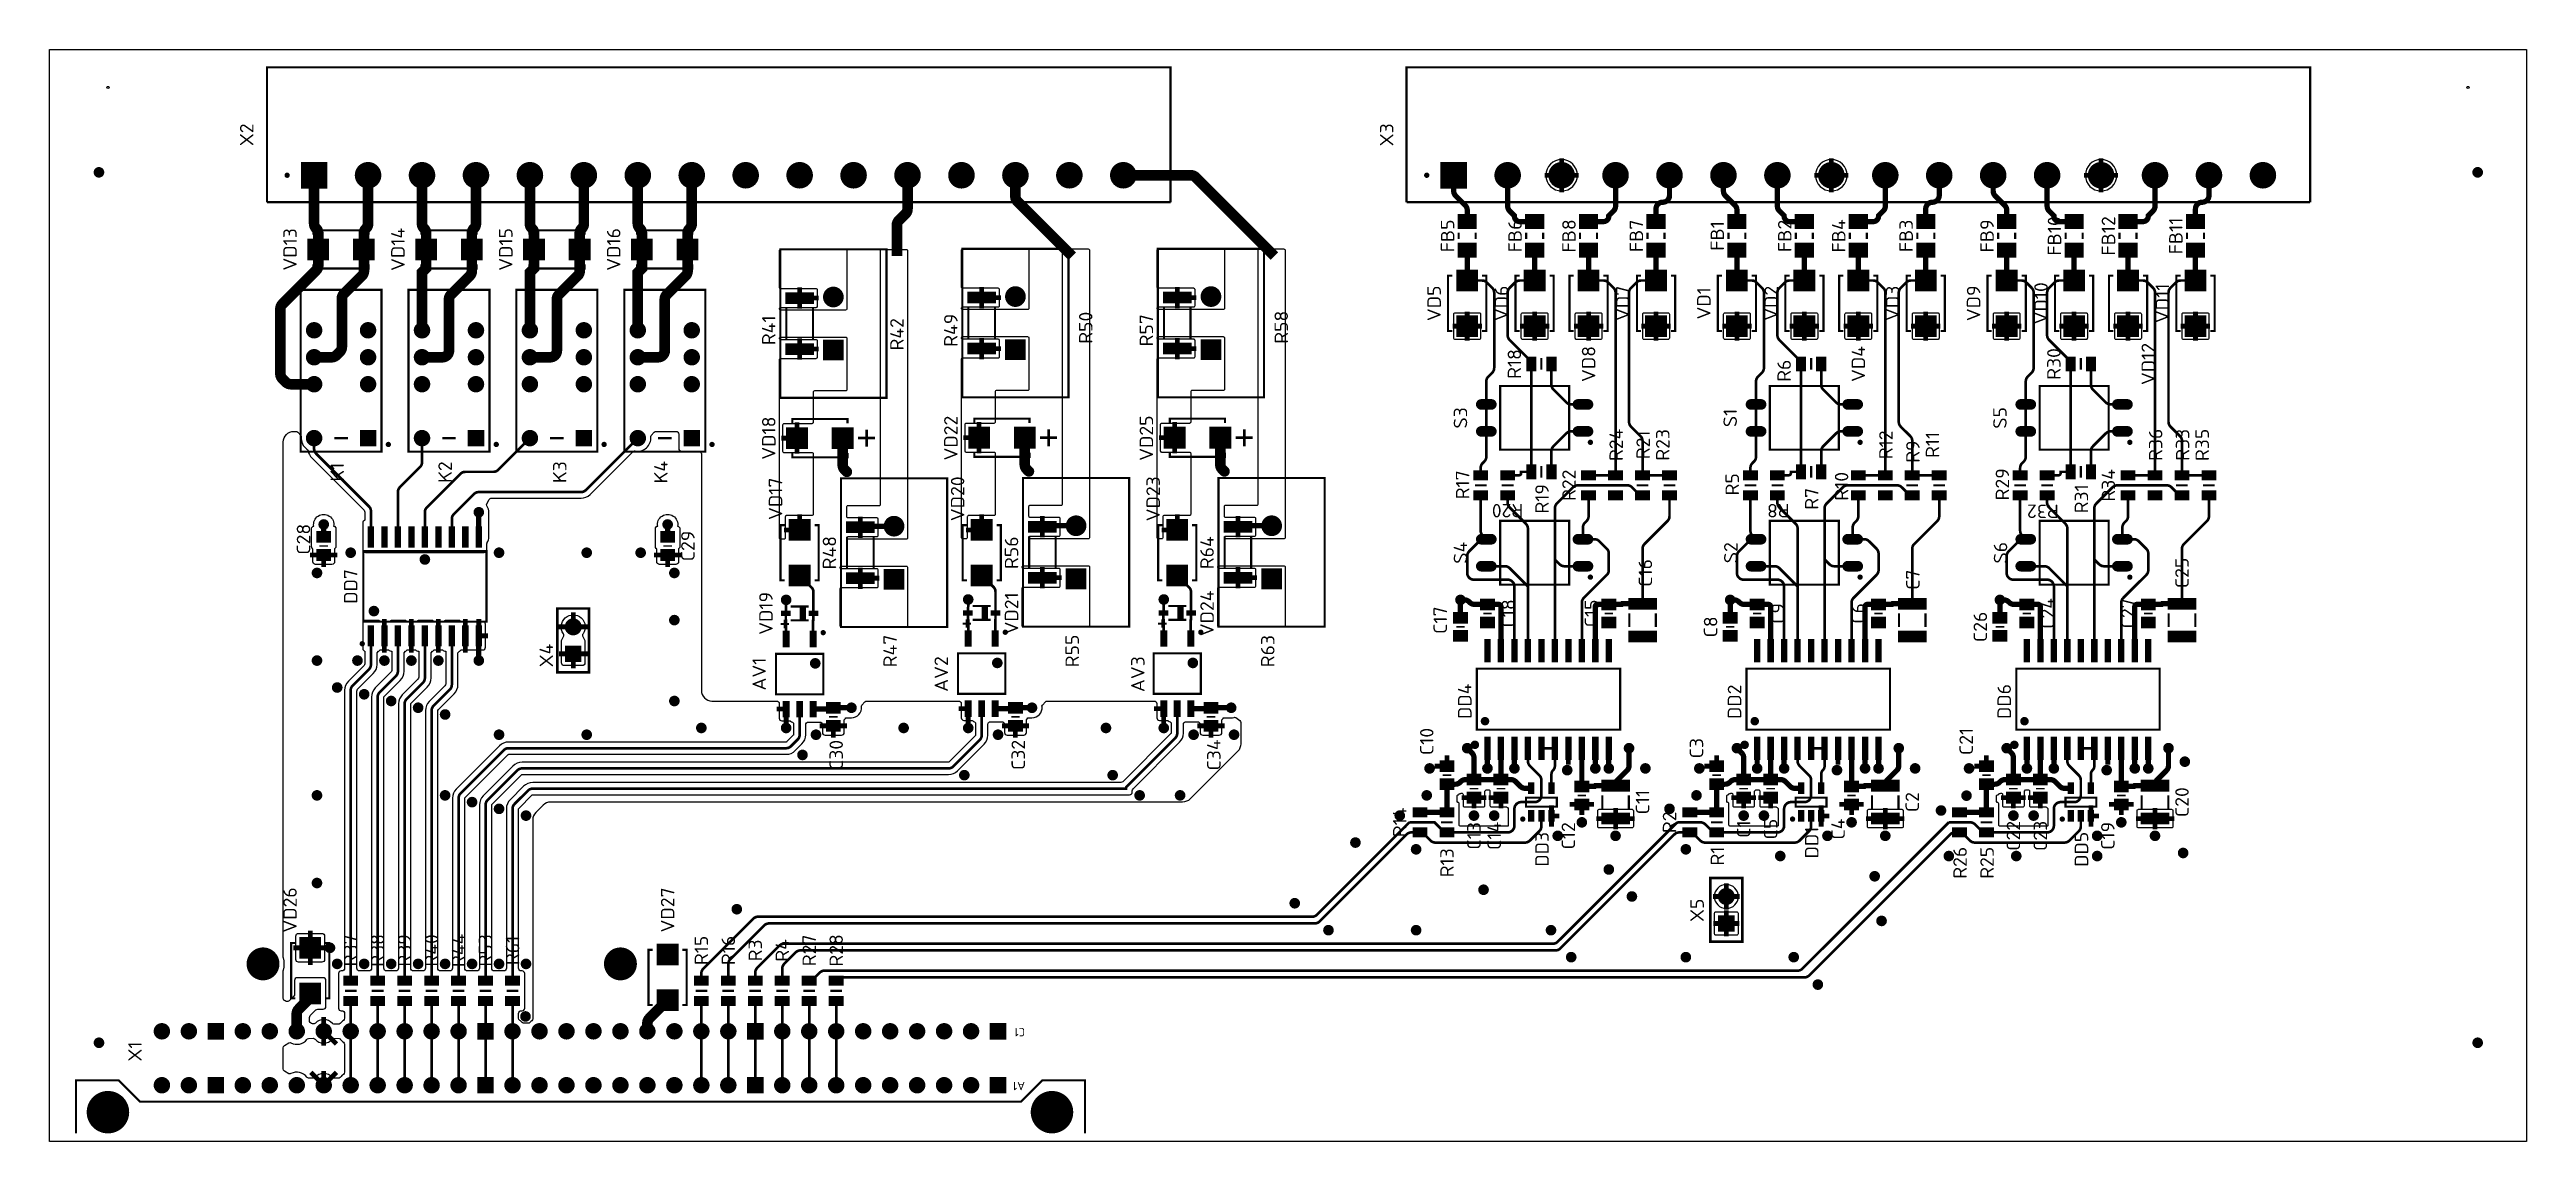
# Model space of a CAD drawing. Header units: millimetres. Extents: x 48 to 829, y 348 to 719.
# Drawn here: x 596 to 829.2, y 616.2 to 719.1 of the extents above; entities that cross this region are included whole.
import ezdxf
from ezdxf.enums import TextEntityAlignment as Align

# ---------------------------------------------------------------- set-up
doc = ezdxf.new("R2010")
doc.units = ezdxf.units.MM
doc.layers.add('TOP_ETCH', color=7, linetype='Continuous')
doc.styles.get("Standard").update_dxf_attribs({"font": 'txt.shx'})

msp = doc.modelspace()

# ---------------------------------------------------------------- texts
at = {"layer": 'TOP_ETCH', "width": 1.019685}
for s, p in [('X2', (615.201, 711.085)), ('X3', (722.551, 711.085)), ('VD13', (619.28, 700.29)), ('VD14', (629.44, 700.29)), ('VD15', (639.6, 700.29)), ('VD16', (649.76, 700.29)), ('R41', (664.365, 692.67)), ('R49', (681.51, 692.67)), ('R57', (699.925, 692.67)), ('VD18', (664.365, 682.51)), ('VD22', (681.51, 682.51)), ('VD25', (699.925, 682.51)), ('K1', (623.725, 679.305)), ('K2', (633.885, 679.305)), ('K3', (644.68, 679.305)), ('K4', (654.205, 679.305)), ('VD20', (682.145, 676.795)), ('VD23', (700.56, 676.795)), ('VD17', (665, 676.795)), ('C28', (620.55, 672.985)), ('C29', (656.745, 672.35)), ('R48', (670.08, 671.715)), ('R56', (687.225, 671.715)), ('R64', (705.64, 671.715)), ('DD7', (624.995, 668.54)), ('VD19', (664.096, 666)), ('VD21', (687.225, 666)), ('VD24', (705.64, 666)), ('AV1', (663.461, 660.285)), ('AV2', (680.606, 660.285)), ('AV3', (699.116, 660.275)), ('C30', (670.715, 652.665)), ('C32', (687.86, 652.665)), ('C34', (706.275, 652.665)), ('C11', (746.646, 648.22)), ('C2', (772.046, 648.22)), ('C20', (797.446, 648.22)), ('R14', (723.786, 646.315)), ('C13', (730.771, 645.045)), ('C14', (732.676, 645.045)), ('C12', (739.661, 645.045)), ('R2', (749.186, 646.315)), ('C1', (756.171, 645.68)), ('C5', (758.711, 645.68)), ('C4', (765.061, 645.68)), ('C22', (781.571, 645.045)), ('C23', (784.111, 645.045)), ('C19', (790.461, 645.045)), ('DD3', (737.179, 643.776)), ('R1', (753.689, 643.14)), ('DD1', (762.579, 644.411)), ('R26', (776.549, 642.506)), ('R25', (779.089, 642.506)), ('DD5', (787.979, 643.776)), ('R13', (728.231, 642.505)), ('VD26', (619.28, 638.06)), ('R37', (624.995, 634.25)), ('R38', (627.535, 634.25)), ('R39', (630.075, 634.25)), ('R40', (632.615, 634.25)), ('R44', (635.155, 634.25)), ('R53', (637.695, 634.25)), ('R61', (640.235, 634.25)), ('X1', (604.675, 624.725))]:
    msp.add_text(s, height=1.27, rotation=90, dxfattribs=at).set_placement(p, align=Align.CENTER)
at = {"layer": 'TOP_ETCH', "color": 7, "width": 1.019685}
for s, rotation, p in [('FB5', 90, (728.289, 701.561)), ('FB6', 90, (734.639, 701.561)), ('FB8', 90, (739.719, 701.561)), ('FB7', 90, (746.069, 701.561)), ('FB1', 90, (753.689, 701.561)), ('FB2', 90, (760.039, 701.561)), ('FB4', 90, (765.119, 701.561)), ('FB3', 90, (771.469, 701.561)), ('FB9', 90, (779.089, 701.561)), ('FB10', 90, (785.439, 701.56)), ('FB12', 90, (790.519, 701.56)), ('FB11', 90, (796.869, 701.56)), ('VD5', 90, (727.018, 695.21)), ('VD6', 90, (733.368, 695.21)), ('VD7', 90, (744.798, 695.21)), ('VD1', 90, (752.418, 695.21)), ('VD2', 90, (758.768, 695.21)), ('VD3', 90, (770.199, 695.211)), ('VD9', 90, (777.818, 695.21)), ('VD10', 90, (784.168, 695.21)), ('VD11', 90, (795.598, 695.21)), ('R18', 90, (734.581, 689.495)), ('VD8', 90, (741.566, 689.495)), ('VD4', 90, (766.966, 689.495)), ('R30', 90, (785.381, 689.495)), ('VD12', 90, (794.271, 689.495)), ('R6', 90, (759.981, 688.86)), ('S3', 90, (729.501, 684.415)), ('S1', 90, (754.901, 684.415)), ('S5', 90, (780.301, 684.415)), ('R24', 90, (744.164, 681.876)), ('R21', 90, (746.704, 681.876)), ('R23', 90, (748.551, 681.875)), ('R12', 90, (769.564, 681.876)), ('R9', 90, (772.104, 681.24)), ('R11', 90, (773.951, 681.875)), ('R36', 90, (794.964, 681.876)), ('R33', 90, (797.504, 681.876)), ('R35', 90, (799.351, 681.875)), ('R17', 90, (729.7, 678.11)), ('R22', 90, (739.719, 678.066)), ('R5', 90, (755.094, 678.158)), ('R10', 90, (765.3922, 677.9706)), ('R29', 90, (780.534, 678.158)), ('R34', 90, (790.519, 678.066)), ('R19', 90, (737.178, 676.796)), ('R7', 90, (762.579, 676.795)), ('R31', 90, (787.978, 676.796)), ('R20', 180, (733.3, 676.31)), ('R8', 180, (758.8, 676.31)), ('R32', 180, (783.714, 676.25)), ('S4', 90, (729.501, 671.715)), ('S2', 90, (754.959, 671.715)), ('S6', 90, (780.359, 671.715)), ('C16', 90, (746.915, 669.81)), ('C7', 90, (772.104, 669.175)), ('C25', 90, (797.446, 669.81)), ('C18', 90, (734.004, 666.001)), ('C15', 90, (741.835, 666)), ('C24', 90, (784.803, 666)), ('C27', 90, (792.366, 666)), ('C17', 90, (727.596, 665.365)), ('C8', 90, (753.053, 664.73)), ('C9', 90, (759.404, 666)), ('C6', 90, (766.966, 666)), ('C26', 90, (778.453, 664.73)), ('C10', 90, (726.326, 653.935)), ('C3', 90, (751.726, 653.3)), ('C21', 90, (777.126, 653.935)), ('VD27', 90, (654.84, 638.06)), ('R15', 90, (658.015, 634.25)), ('R16', 90, (660.555, 634.25)), ('R3', 90, (663.095, 634.25)), ('R4', 90, (665.635, 634.25)), ('R27', 90, (668.175, 634.25)), ('R28', 90, (670.715, 634.25))]:
    msp.add_text(s, height=1.27, rotation=rotation, dxfattribs=at).set_placement(p, align=Align.CENTER)
at = {"layer": 'TOP_ETCH', "width": 1.019685}
for s, p in [('R42', (676.43, 690.765)), ('R50', (694.21, 691.4)), ('R58', (712.625, 691.4)), ('X4', (643.41, 660.92)), ('R47', (675.795, 660.92)), ('R55', (692.94, 660.92)), ('R63', (711.355, 660.92)), ('X5', (751.784, 636.93))]:
    msp.add_text(s, height=1.27, rotation=90, dxfattribs=at).set_placement(p)
at = {"layer": 'TOP_ETCH', "color": 7, "width": 1.019685}
for s, p in [('DD4', (729.906, 656.05)), ('DD2', (755.306, 656.05)), ('DD6', (780.706, 656.05))]:
    msp.add_text(s, height=1.27, rotation=90, dxfattribs=at).set_placement(p)
at = {"layer": 'TOP_ETCH'}
for s, p in [('C1', (687.86, 626.947)), ('A1', (687.86, 621.867))]:
    msp.add_text(s, height=0.787, rotation=180, dxfattribs=at).set_placement(p)

# ---------------------------------------------------------------- linework, layer by layer
at = {"layer": 'TOP_ETCH', "color": 9}
msp.add_lwpolyline([(829.25, 616.25), (596, 616.25), (596, 719.12), (829.25, 719.12)], close=True, dxfattribs=at)
at = {"layer": 'TOP_ETCH'}
for points, const_width in [([(701.561, 704.735), (701.561, 717.435), (616.471, 717.435), (616.471, 704.735)], 0.2), ([(808.876, 704.735), (808.876, 717.435), (723.786, 717.435), (723.786, 704.735)], 0.2), ([(738.391, 707.275), (738.391, 708.879)], 0.45), ([(763.791, 707.275), (763.791, 708.879)], 0.45), ([(789.191, 707.275), (789.191, 708.879)], 0.45), ([(600.45, 707.207), (600.45, 707.893)], 0.2), ([(600.65, 707.151), (600.65, 707.949)], 0.2), ([(600.85, 707.201), (600.85, 707.899)], 0.2), ([(601.05, 707.487), (601.05, 707.613)], 0.2), ([(619.85, 706.125), (619.85, 708.425)], 0.2), ([(620.05, 706.125), (620.05, 708.425)], 0.2), ([(620.25, 706.125), (620.25, 708.425)], 0.2), ([(620.45, 706.125), (620.45, 708.425)], 0.2), ([(620.65, 706.125), (620.65, 708.425)], 0.2), ([(620.85, 706.125), (620.85, 708.425)], 0.2), ([(621.05, 706.125), (621.05, 708.425)], 0.2), ([(621.25, 706.125), (621.25, 708.425)], 0.2), ([(621.45, 706.125), (621.45, 708.425)], 0.2), ([(621.65, 706.125), (621.65, 708.425)], 0.2), ([(621.85, 706.125), (621.85, 708.425)], 0.2), ([(622.05, 706.125), (622.05, 708.425)], 0.2), ([(624.85, 707.18), (624.85, 707.37)], 0.2), ([(625.05, 706.622), (625.05, 707.928)], 0.2), ([(625.25, 706.4), (625.25, 708.15)], 0.2), ([(625.45, 706.263), (625.45, 708.287)], 0.2), ([(625.65, 706.179), (625.65, 708.371)], 0.2), ([(625.85, 706.135), (625.85, 708.415)], 0.2), ([(626.05, 706.127), (626.05, 708.423)], 0.2), ([(626.25, 706.154), (626.25, 708.396)], 0.2), ([(626.45, 706.219), (626.45, 708.331)], 0.2), ([(626.65, 706.33), (626.65, 708.22)], 0.2), ([(626.85, 706.505), (626.85, 708.045)], 0.2), ([(627.05, 706.816), (627.05, 707.734)], 0.2), ([(630.05, 706.756), (630.05, 707.794)], 0.2), ([(630.25, 706.475), (630.25, 708.075)], 0.2), ([(630.45, 706.311), (630.45, 708.239)], 0.2), ([(630.65, 706.207), (630.65, 708.343)], 0.2), ([(630.85, 706.148), (630.85, 708.402)], 0.2), ([(631.05, 706.126), (631.05, 708.424)], 0.2), ([(631.25, 706.139), (631.25, 708.411)], 0.2), ([(631.45, 706.188), (631.45, 708.362)], 0.2), ([(631.65, 706.279), (631.65, 708.271)], 0.2), ([(631.85, 706.425), (631.85, 708.125)], 0.2), ([(632.05, 706.664), (632.05, 707.886)], 0.2), ([(635.05, 706.96), (635.05, 707.59)], 0.2), ([(635.25, 706.567), (635.25, 707.983)], 0.2), ([(635.45, 706.368), (635.45, 708.182)], 0.2), ([(635.65, 706.243), (635.65, 708.307)], 0.2), ([(635.85, 706.167), (635.85, 708.383)], 0.2), ([(636.05, 706.13), (636.05, 708.42)], 0.2), ([(636.25, 706.129), (636.25, 708.421)], 0.2), ([(636.45, 706.164), (636.45, 708.386)], 0.2), ([(636.65, 706.237), (636.65, 708.313)], 0.2), ([(636.85, 706.359), (636.85, 708.191)], 0.2), ([(637.05, 706.552), (637.05, 707.998)], 0.2), ([(637.25, 706.921), (637.25, 707.629)], 0.2), ([(640.25, 706.684), (640.25, 707.866)], 0.2), ([(640.45, 706.436), (640.45, 708.114)], 0.2), ([(640.65, 706.286), (640.65, 708.264)], 0.2), ([(640.85, 706.192), (640.85, 708.358)], 0.2), ([(641.05, 706.141), (641.05, 708.409)], 0.2), ([(641.25, 706.126), (641.25, 708.424)], 0.2), ([(641.45, 706.146), (641.45, 708.404)], 0.2), ([(641.65, 706.203), (641.65, 708.347)], 0.2), ([(641.85, 706.303), (641.85, 708.247)], 0.2), ([(642.05, 706.463), (642.05, 708.087)], 0.2), ([(642.25, 706.733), (642.25, 707.817)], 0.2), ([(645.25, 706.844), (645.25, 707.706)], 0.2), ([(645.45, 706.519), (645.45, 708.031)], 0.2), ([(645.65, 706.338), (645.65, 708.212)], 0.2), ([(645.85, 706.224), (645.85, 708.326)], 0.2), ([(646.05, 706.157), (646.05, 708.393)], 0.2), ([(646.25, 706.127), (646.25, 708.423)], 0.2), ([(646.45, 706.133), (646.45, 708.417)], 0.2), ([(646.65, 706.175), (646.65, 708.375)], 0.2), ([(646.85, 706.257), (646.85, 708.293)], 0.2), ([(647.05, 706.39), (647.05, 708.16)], 0.2), ([(647.25, 706.605), (647.25, 707.945)], 0.2), ([(647.45, 707.084), (647.45, 707.466)], 0.2), ([(650.25, 707.18), (650.25, 707.37)], 0.2), ([(650.45, 706.622), (650.45, 707.928)], 0.2), ([(650.65, 706.4), (650.65, 708.15)], 0.2), ([(650.85, 706.263), (650.85, 708.287)], 0.2), ([(651.05, 706.179), (651.05, 708.371)], 0.2), ([(651.25, 706.135), (651.25, 708.415)], 0.2), ([(651.45, 706.127), (651.45, 708.423)], 0.2), ([(651.65, 706.154), (651.65, 708.396)], 0.2), ([(651.85, 706.219), (651.85, 708.331)], 0.2), ([(652.05, 706.33), (652.05, 708.22)], 0.2), ([(652.25, 706.505), (652.25, 708.045)], 0.2), ([(652.45, 706.816), (652.45, 707.734)], 0.2), ([(655.45, 706.756), (655.45, 707.794)], 0.2), ([(655.65, 706.475), (655.65, 708.075)], 0.2), ([(655.85, 706.311), (655.85, 708.239)], 0.2), ([(656.05, 706.207), (656.05, 708.343)], 0.2), ([(656.25, 706.148), (656.25, 708.402)], 0.2), ([(656.45, 706.126), (656.45, 708.424)], 0.2), ([(656.65, 706.139), (656.65, 708.411)], 0.2), ([(656.85, 706.188), (656.85, 708.362)], 0.2), ([(657.05, 706.279), (657.05, 708.271)], 0.2), ([(657.25, 706.425), (657.25, 708.125)], 0.2), ([(657.45, 706.664), (657.45, 707.886)], 0.2), ([(660.45, 706.96), (660.45, 707.59)], 0.2), ([(660.65, 706.567), (660.65, 707.983)], 0.2), ([(660.85, 706.368), (660.85, 708.182)], 0.2), ([(661.05, 706.243), (661.05, 708.307)], 0.2), ([(661.25, 706.167), (661.25, 708.383)], 0.2), ([(661.45, 706.13), (661.45, 708.42)], 0.2), ([(661.65, 706.129), (661.65, 708.421)], 0.2), ([(661.85, 706.164), (661.85, 708.386)], 0.2), ([(662.05, 706.237), (662.05, 708.313)], 0.2), ([(662.25, 706.359), (662.25, 708.191)], 0.2), ([(662.45, 706.552), (662.45, 707.998)], 0.2), ([(662.65, 706.921), (662.65, 707.629)], 0.2), ([(665.65, 706.684), (665.65, 707.866)], 0.2), ([(665.85, 706.436), (665.85, 708.114)], 0.2), ([(666.05, 706.286), (666.05, 708.264)], 0.2), ([(666.25, 706.192), (666.25, 708.358)], 0.2), ([(666.45, 706.141), (666.45, 708.409)], 0.2), ([(666.65, 706.126), (666.65, 708.424)], 0.2), ([(666.85, 706.146), (666.85, 708.404)], 0.2), ([(667.05, 706.203), (667.05, 708.347)], 0.2), ([(667.25, 706.303), (667.25, 708.247)], 0.2), ([(667.45, 706.463), (667.45, 708.087)], 0.2), ([(667.65, 706.733), (667.65, 707.817)], 0.2), ([(670.65, 706.844), (670.65, 707.706)], 0.2), ([(670.85, 706.519), (670.85, 708.031)], 0.2), ([(671.05, 706.338), (671.05, 708.212)], 0.2), ([(671.25, 706.224), (671.25, 708.326)], 0.2), ([(671.45, 706.157), (671.45, 708.393)], 0.2), ([(671.65, 706.127), (671.65, 708.423)], 0.2), ([(671.85, 706.133), (671.85, 708.417)], 0.2), ([(672.05, 706.175), (672.05, 708.375)], 0.2), ([(672.25, 706.257), (672.25, 708.293)], 0.2), ([(672.45, 706.39), (672.45, 708.16)], 0.2), ([(672.65, 706.605), (672.65, 707.945)], 0.2), ([(672.85, 707.084), (672.85, 707.466)], 0.2), ([(675.65, 707.18), (675.65, 707.37)], 0.2), ([(675.85, 706.622), (675.85, 707.928)], 0.2), ([(676.05, 706.4), (676.05, 708.15)], 0.2), ([(676.25, 706.263), (676.25, 708.287)], 0.2), ([(676.45, 706.179), (676.45, 708.371)], 0.2), ([(676.65, 706.135), (676.65, 708.415)], 0.2), ([(676.85, 706.127), (676.85, 708.423)], 0.2), ([(677.05, 706.154), (677.05, 708.396)], 0.2), ([(677.25, 706.219), (677.25, 708.331)], 0.2), ([(677.45, 706.33), (677.45, 708.22)], 0.2), ([(677.65, 706.505), (677.65, 708.045)], 0.2), ([(677.85, 706.816), (677.85, 707.734)], 0.2), ([(680.85, 706.756), (680.85, 707.794)], 0.2), ([(681.05, 706.475), (681.05, 708.075)], 0.2), ([(681.25, 706.311), (681.25, 708.239)], 0.2), ([(681.45, 706.207), (681.45, 708.343)], 0.2), ([(681.65, 706.148), (681.65, 708.402)], 0.2), ([(681.85, 706.126), (681.85, 708.424)], 0.2), ([(682.05, 706.139), (682.05, 708.411)], 0.2), ([(682.25, 706.188), (682.25, 708.362)], 0.2), ([(682.45, 706.279), (682.45, 708.271)], 0.2), ([(682.65, 706.425), (682.65, 708.125)], 0.2), ([(682.85, 706.664), (682.85, 707.886)], 0.2), ([(685.85, 706.96), (685.85, 707.59)], 0.2), ([(686.05, 706.567), (686.05, 707.983)], 0.2), ([(686.25, 706.368), (686.25, 708.182)], 0.2), ([(686.45, 706.243), (686.45, 708.307)], 0.2), ([(686.65, 706.167), (686.65, 708.383)], 0.2), ([(686.85, 706.13), (686.85, 708.42)], 0.2), ([(687.05, 706.129), (687.05, 708.421)], 0.2), ([(687.25, 706.164), (687.25, 708.386)], 0.2), ([(687.45, 706.237), (687.45, 708.313)], 0.2), ([(687.65, 706.359), (687.65, 708.191)], 0.2), ([(687.85, 706.552), (687.85, 707.998)], 0.2), ([(688.05, 706.921), (688.05, 707.629)], 0.2), ([(691.05, 706.684), (691.05, 707.866)], 0.2), ([(691.25, 706.436), (691.25, 708.114)], 0.2), ([(691.45, 706.286), (691.45, 708.264)], 0.2), ([(691.65, 706.192), (691.65, 708.358)], 0.2), ([(691.85, 706.141), (691.85, 708.409)], 0.2), ([(692.05, 706.126), (692.05, 708.424)], 0.2), ([(692.25, 706.146), (692.25, 708.404)], 0.2), ([(692.45, 706.203), (692.45, 708.347)], 0.2), ([(692.65, 706.303), (692.65, 708.247)], 0.2), ([(692.85, 706.463), (692.85, 708.087)], 0.2), ([(693.05, 706.733), (693.05, 707.817)], 0.2), ([(696.05, 706.844), (696.05, 707.706)], 0.2), ([(696.25, 706.519), (696.25, 708.031)], 0.2), ([(696.45, 706.338), (696.45, 708.212)], 0.2), ([(696.65, 706.224), (696.65, 708.326)], 0.2), ([(696.85, 706.157), (696.85, 708.393)], 0.2), ([(697.05, 706.127), (697.05, 708.423)], 0.2), ([(697.25, 706.133), (697.25, 708.417)], 0.2), ([(697.45, 706.175), (697.45, 708.375)], 0.2), ([(697.65, 706.257), (697.65, 708.293)], 0.2), ([(697.85, 706.39), (697.85, 708.16)], 0.2), ([(698.05, 706.605), (698.05, 707.945)], 0.2), ([(698.25, 707.084), (698.25, 707.466)], 0.2), ([(727.25, 706.125), (727.25, 708.425)], 0.2), ([(727.45, 706.125), (727.45, 708.425)], 0.2), ([(727.65, 706.125), (727.65, 708.425)], 0.2), ([(727.85, 706.125), (727.85, 708.425)], 0.2), ([(728.05, 706.125), (728.05, 708.425)], 0.2), ([(728.25, 706.125), (728.25, 708.425)], 0.2), ([(728.45, 706.125), (728.45, 708.425)], 0.2), ([(728.65, 706.125), (728.65, 708.425)], 0.2), ([(728.85, 706.125), (728.85, 708.425)], 0.2), ([(729.05, 706.125), (729.05, 708.425)], 0.2), ([(729.25, 706.125), (729.25, 708.425)], 0.2), ([(732.25, 706.832), (732.25, 707.718)], 0.2), ([(732.45, 706.513), (732.45, 708.037)], 0.2), ([(732.65, 706.334), (732.65, 708.216)], 0.2), ([(732.85, 706.222), (732.85, 708.328)], 0.2), ([(733.05, 706.156), (733.05, 708.394)], 0.2), ([(733.25, 706.127), (733.25, 708.423)], 0.2), ([(733.45, 706.134), (733.45, 708.416)], 0.2), ([(733.65, 706.177), (733.65, 708.373)], 0.2), ([(733.85, 706.26), (733.85, 708.29)], 0.2), ([(734.05, 706.394), (734.05, 708.156)], 0.2), ([(734.25, 706.612), (734.25, 707.938)], 0.2), ([(734.45, 707.117), (734.45, 707.433)], 0.2), ([(738.391, 707.275), (736.787, 707.275)], 0.45), ([(737.25, 707.132), (737.25, 707.418)], 0.2), ([(737.45, 706.614), (737.45, 707.936)], 0.2), ([(737.65, 706.396), (737.65, 708.154)], 0.2), ([(737.85, 706.261), (737.85, 708.289)], 0.2), ([(738.05, 706.177), (738.05, 708.373)], 0.2), ([(738.25, 706.134), (738.25, 708.416)], 0.2), ([(738.391, 705.671), (738.391, 707.275)], 0.45), ([(739.995, 707.275), (738.391, 707.275)], 0.45), ([(738.45, 706.127), (738.45, 708.423)], 0.2), ([(738.65, 706.155), (738.65, 708.395)], 0.2), ([(738.85, 706.221), (738.85, 708.329)], 0.2), ([(739.05, 706.333), (739.05, 708.217)], 0.2), ([(739.25, 706.511), (739.25, 708.039)], 0.2), ([(739.45, 706.827), (739.45, 707.723)], 0.2), ([(742.45, 706.746), (742.45, 707.804)], 0.2), ([(742.65, 706.47), (742.65, 708.08)], 0.2), ([(742.85, 706.308), (742.85, 708.242)], 0.2), ([(743.05, 706.205), (743.05, 708.345)], 0.2), ([(743.25, 706.147), (743.25, 708.403)], 0.2), ([(743.45, 706.126), (743.45, 708.424)], 0.2), ([(743.65, 706.14), (743.65, 708.41)], 0.2), ([(743.85, 706.19), (743.85, 708.36)], 0.2), ([(744.05, 706.282), (744.05, 708.268)], 0.2), ([(744.25, 706.43), (744.25, 708.12)], 0.2), ([(744.45, 706.672), (744.45, 707.878)], 0.2), ([(747.45, 706.943), (747.45, 707.607)], 0.2), ([(747.65, 706.561), (747.65, 707.989)], 0.2), ([(747.85, 706.364), (747.85, 708.186)], 0.2), ([(748.05, 706.24), (748.05, 708.31)], 0.2), ([(748.25, 706.166), (748.25, 708.384)], 0.2), ([(748.45, 706.13), (748.45, 708.42)], 0.2), ([(748.65, 706.13), (748.65, 708.42)], 0.2), ([(748.85, 706.165), (748.85, 708.385)], 0.2), ([(749.05, 706.239), (749.05, 708.311)], 0.2), ([(749.25, 706.362), (749.25, 708.188)], 0.2), ([(749.45, 706.558), (749.45, 707.992)], 0.2), ([(749.65, 706.937), (749.65, 707.613)], 0.2), ([(752.65, 706.675), (752.65, 707.875)], 0.2), ([(752.85, 706.431), (752.85, 708.119)], 0.2), ([(753.05, 706.283), (753.05, 708.267)], 0.2), ([(753.25, 706.19), (753.25, 708.36)], 0.2), ([(753.45, 706.14), (753.45, 708.41)], 0.2), ([(753.65, 706.126), (753.65, 708.424)], 0.2), ([(753.85, 706.147), (753.85, 708.403)], 0.2), ([(754.05, 706.205), (754.05, 708.345)], 0.2), ([(754.25, 706.306), (754.25, 708.244)], 0.2), ([(754.45, 706.468), (754.45, 708.082)], 0.2), ([(754.65, 706.742), (754.65, 707.808)], 0.2), ([(757.65, 706.832), (757.65, 707.718)], 0.2), ([(757.85, 706.513), (757.85, 708.037)], 0.2), ([(758.05, 706.334), (758.05, 708.216)], 0.2), ([(758.25, 706.222), (758.25, 708.328)], 0.2), ([(758.45, 706.156), (758.45, 708.394)], 0.2), ([(758.65, 706.127), (758.65, 708.423)], 0.2), ([(758.85, 706.134), (758.85, 708.416)], 0.2), ([(759.05, 706.177), (759.05, 708.373)], 0.2), ([(759.25, 706.26), (759.25, 708.29)], 0.2), ([(759.45, 706.394), (759.45, 708.156)], 0.2), ([(759.65, 706.612), (759.65, 707.938)], 0.2), ([(759.85, 707.117), (759.85, 707.433)], 0.2), ([(763.791, 707.275), (762.187, 707.275)], 0.45), ([(762.65, 707.132), (762.65, 707.418)], 0.2), ([(762.85, 706.614), (762.85, 707.936)], 0.2), ([(763.05, 706.396), (763.05, 708.154)], 0.2), ([(763.25, 706.261), (763.25, 708.289)], 0.2), ([(763.45, 706.177), (763.45, 708.373)], 0.2), ([(763.65, 706.134), (763.65, 708.416)], 0.2), ([(763.791, 705.671), (763.791, 707.275)], 0.45), ([(765.395, 707.275), (763.791, 707.275)], 0.45), ([(763.85, 706.127), (763.85, 708.423)], 0.2), ([(764.05, 706.155), (764.05, 708.395)], 0.2), ([(764.25, 706.221), (764.25, 708.329)], 0.2), ([(764.45, 706.333), (764.45, 708.217)], 0.2), ([(764.65, 706.511), (764.65, 708.039)], 0.2), ([(764.85, 706.827), (764.85, 707.723)], 0.2), ([(767.85, 706.746), (767.85, 707.804)], 0.2), ([(768.05, 706.47), (768.05, 708.08)], 0.2), ([(768.25, 706.308), (768.25, 708.242)], 0.2), ([(768.45, 706.205), (768.45, 708.345)], 0.2), ([(768.65, 706.147), (768.65, 708.403)], 0.2), ([(768.85, 706.126), (768.85, 708.424)], 0.2), ([(769.05, 706.14), (769.05, 708.41)], 0.2), ([(769.25, 706.19), (769.25, 708.36)], 0.2), ([(769.45, 706.282), (769.45, 708.268)], 0.2), ([(769.65, 706.43), (769.65, 708.12)], 0.2), ([(769.85, 706.672), (769.85, 707.878)], 0.2), ([(772.85, 706.943), (772.85, 707.607)], 0.2), ([(773.05, 706.561), (773.05, 707.989)], 0.2), ([(773.25, 706.364), (773.25, 708.186)], 0.2), ([(773.45, 706.24), (773.45, 708.31)], 0.2), ([(773.65, 706.166), (773.65, 708.384)], 0.2), ([(773.85, 706.13), (773.85, 708.42)], 0.2), ([(774.05, 706.13), (774.05, 708.42)], 0.2), ([(774.25, 706.165), (774.25, 708.385)], 0.2), ([(774.45, 706.239), (774.45, 708.311)], 0.2), ([(774.65, 706.362), (774.65, 708.188)], 0.2), ([(774.85, 706.558), (774.85, 707.992)], 0.2), ([(775.05, 706.937), (775.05, 707.613)], 0.2), ([(778.05, 706.675), (778.05, 707.875)], 0.2), ([(778.25, 706.431), (778.25, 708.119)], 0.2), ([(778.45, 706.283), (778.45, 708.267)], 0.2), ([(778.65, 706.19), (778.65, 708.36)], 0.2), ([(778.85, 706.14), (778.85, 708.41)], 0.2), ([(779.05, 706.126), (779.05, 708.424)], 0.2), ([(779.25, 706.147), (779.25, 708.403)], 0.2), ([(779.45, 706.205), (779.45, 708.345)], 0.2), ([(779.65, 706.306), (779.65, 708.244)], 0.2), ([(779.85, 706.468), (779.85, 708.082)], 0.2), ([(780.05, 706.742), (780.05, 707.808)], 0.2), ([(783.05, 706.832), (783.05, 707.718)], 0.2), ([(783.25, 706.513), (783.25, 708.037)], 0.2), ([(783.45, 706.334), (783.45, 708.216)], 0.2), ([(783.65, 706.222), (783.65, 708.328)], 0.2), ([(783.85, 706.156), (783.85, 708.394)], 0.2), ([(784.05, 706.127), (784.05, 708.423)], 0.2), ([(784.25, 706.134), (784.25, 708.416)], 0.2), ([(784.45, 706.177), (784.45, 708.373)], 0.2), ([(784.65, 706.26), (784.65, 708.29)], 0.2), ([(784.85, 706.394), (784.85, 708.156)], 0.2), ([(785.05, 706.612), (785.05, 707.938)], 0.2), ([(785.25, 707.117), (785.25, 707.433)], 0.2), ([(789.191, 707.275), (787.587, 707.275)], 0.45), ([(788.05, 707.132), (788.05, 707.418)], 0.2), ([(788.25, 706.614), (788.25, 707.936)], 0.2), ([(788.45, 706.396), (788.45, 708.154)], 0.2), ([(788.65, 706.261), (788.65, 708.289)], 0.2), ([(788.85, 706.177), (788.85, 708.373)], 0.2), ([(789.05, 706.134), (789.05, 708.416)], 0.2), ([(789.191, 705.671), (789.191, 707.275)], 0.45), ([(790.795, 707.275), (789.191, 707.275)], 0.45), ([(789.25, 706.127), (789.25, 708.423)], 0.2), ([(789.45, 706.155), (789.45, 708.395)], 0.2), ([(789.65, 706.221), (789.65, 708.329)], 0.2), ([(789.85, 706.333), (789.85, 708.217)], 0.2), ([(790.05, 706.511), (790.05, 708.039)], 0.2), ([(790.25, 706.827), (790.25, 707.723)], 0.2), ([(793.25, 706.746), (793.25, 707.804)], 0.2), ([(793.45, 706.47), (793.45, 708.08)], 0.2), ([(793.65, 706.308), (793.65, 708.242)], 0.2), ([(793.85, 706.205), (793.85, 708.345)], 0.2), ([(794.05, 706.147), (794.05, 708.403)], 0.2), ([(794.25, 706.126), (794.25, 708.424)], 0.2), ([(794.45, 706.14), (794.45, 708.41)], 0.2), ([(794.65, 706.19), (794.65, 708.36)], 0.2), ([(794.85, 706.282), (794.85, 708.268)], 0.2), ([(795.05, 706.43), (795.05, 708.12)], 0.2), ([(795.25, 706.672), (795.25, 707.878)], 0.2), ([(798.25, 706.943), (798.25, 707.607)], 0.2), ([(798.45, 706.561), (798.45, 707.989)], 0.2), ([(798.65, 706.364), (798.65, 708.186)], 0.2), ([(798.85, 706.24), (798.85, 708.31)], 0.2), ([(799.05, 706.166), (799.05, 708.384)], 0.2), ([(799.25, 706.13), (799.25, 708.42)], 0.2), ([(799.45, 706.13), (799.45, 708.42)], 0.2), ([(799.65, 706.165), (799.65, 708.385)], 0.2), ([(799.85, 706.239), (799.85, 708.311)], 0.2), ([(800.05, 706.362), (800.05, 708.188)], 0.2), ([(800.25, 706.558), (800.25, 707.992)], 0.2), ([(800.45, 706.937), (800.45, 707.613)], 0.2), ([(803.45, 706.675), (803.45, 707.875)], 0.2), ([(803.65, 706.431), (803.65, 708.119)], 0.2), ([(803.85, 706.283), (803.85, 708.267)], 0.2), ([(804.05, 706.19), (804.05, 708.36)], 0.2), ([(804.25, 706.14), (804.25, 708.41)], 0.2), ([(804.45, 706.126), (804.45, 708.424)], 0.2), ([(804.65, 706.147), (804.65, 708.403)], 0.2), ([(804.85, 706.205), (804.85, 708.345)], 0.2), ([(805.05, 706.306), (805.05, 708.244)], 0.2), ([(805.25, 706.468), (805.25, 708.082)], 0.2), ([(805.45, 706.742), (805.45, 707.808)], 0.2), ([(824.45, 707.207), (824.45, 707.893)], 0.2), ([(824.65, 707.151), (824.65, 707.949)], 0.2), ([(824.85, 707.201), (824.85, 707.899)], 0.2), ([(825.05, 707.487), (825.05, 707.613)], 0.2), ([(701.561, 704.735), (616.471, 704.735)], 0.2), ([(616.471, 704.735), (701.561, 704.735)], 0.2), ([(808.876, 704.735), (723.786, 704.735)], 0.2), ([(723.786, 704.735), (808.876, 704.735)], 0.2), ([(736.25, 704.707), (736.25, 704.763)], 0.2), ([(761.65, 704.707), (761.65, 704.763)], 0.2), ([(787.05, 704.707), (787.05, 704.763)], 0.2), ([(626.056, 701.69), (626.056, 702.09), (620.856, 702.09), (620.856, 701.69)], 0.2), ([(636.216, 701.69), (636.216, 702.09), (631.016, 702.09), (631.016, 701.69)], 0.2), ([(646.376, 701.69), (646.376, 702.09), (641.176, 702.09), (641.176, 701.69)], 0.2), ([(656.536, 701.69), (656.536, 702.09), (651.336, 702.09), (651.336, 701.69)], 0.2), ([(728.85, 702.31), (728.85, 703.51)], 0.2), ([(729.05, 702.31), (729.05, 703.51)], 0.2), ([(729.25, 702.31), (729.25, 703.51)], 0.2), ([(729.45, 702.31), (729.45, 703.51)], 0.2), ([(729.65, 702.31), (729.65, 703.51)], 0.2), ([(729.85, 702.31), (729.85, 703.51)], 0.2), ([(730.05, 702.31), (730.05, 703.51)], 0.2), ([(730.25, 702.31), (730.25, 703.51)], 0.2), ([(735.25, 702.31), (735.25, 703.51)], 0.2), ([(735.45, 702.31), (735.45, 703.51)], 0.2), ([(735.65, 702.31), (735.65, 703.51)], 0.2), ([(735.85, 702.31), (735.85, 703.51)], 0.2), ([(736.05, 702.31), (736.05, 703.51)], 0.2), ([(736.25, 702.31), (736.25, 703.51)], 0.2), ([(736.45, 702.31), (736.45, 703.51)], 0.2), ([(736.65, 702.31), (736.65, 703.51)], 0.2), ([(740.25, 702.31), (740.25, 703.51)], 0.2), ([(740.45, 702.31), (740.45, 703.51)], 0.2), ([(740.65, 702.31), (740.65, 703.51)], 0.2), ([(740.85, 702.31), (740.85, 703.51)], 0.2), ([(741.05, 702.31), (741.05, 703.51)], 0.2), ([(741.25, 702.31), (741.25, 703.51)], 0.2), ([(741.45, 702.31), (741.45, 703.51)], 0.2), ([(741.65, 702.31), (741.65, 703.51)], 0.2), ([(746.65, 702.31), (746.65, 703.51)], 0.2), ([(746.85, 702.31), (746.85, 703.51)], 0.2), ([(747.05, 702.31), (747.05, 703.51)], 0.2), ([(747.25, 702.31), (747.25, 703.51)], 0.2), ([(747.45, 702.31), (747.45, 703.51)], 0.2), ([(747.65, 702.31), (747.65, 703.51)], 0.2), ([(747.85, 702.31), (747.85, 703.51)], 0.2), ([(748.05, 702.31), (748.05, 703.51)], 0.2), ([(754.25, 702.31), (754.25, 703.51)], 0.2), ([(754.45, 702.31), (754.45, 703.51)], 0.2), ([(754.65, 702.31), (754.65, 703.51)], 0.2), ([(754.85, 702.31), (754.85, 703.51)], 0.2), ([(755.05, 702.31), (755.05, 703.51)], 0.2), ([(755.25, 702.31), (755.25, 703.51)], 0.2), ([(755.45, 702.31), (755.45, 703.51)], 0.2), ([(755.65, 702.31), (755.65, 703.51)], 0.2), ([(760.65, 702.31), (760.65, 703.51)], 0.2), ([(760.85, 702.31), (760.85, 703.51)], 0.2), ([(761.05, 702.31), (761.05, 703.51)], 0.2), ([(761.25, 702.31), (761.25, 703.51)], 0.2), ([(761.45, 702.31), (761.45, 703.51)], 0.2), ([(761.65, 702.31), (761.65, 703.51)], 0.2), ([(761.85, 702.31), (761.85, 703.51)], 0.2), ([(762.05, 702.31), (762.05, 703.51)], 0.2), ([(765.65, 702.31), (765.65, 703.51)], 0.2), ([(765.85, 702.31), (765.85, 703.51)], 0.2), ([(766.05, 702.31), (766.05, 703.51)], 0.2), ([(766.25, 702.31), (766.25, 703.51)], 0.2), ([(766.45, 702.31), (766.45, 703.51)], 0.2), ([(766.65, 702.31), (766.65, 703.51)], 0.2), ([(766.85, 702.31), (766.85, 703.51)], 0.2), ([(767.05, 702.31), (767.05, 703.51)], 0.2), ([(772.05, 702.31), (772.05, 703.51)], 0.2), ([(772.25, 702.31), (772.25, 703.51)], 0.2), ([(772.45, 702.31), (772.45, 703.51)], 0.2), ([(772.65, 702.31), (772.65, 703.51)], 0.2), ([(772.85, 702.31), (772.85, 703.51)], 0.2), ([(773.05, 702.31), (773.05, 703.51)], 0.2), ([(773.25, 702.31), (773.25, 703.51)], 0.2), ([(773.45, 702.31), (773.45, 703.51)], 0.2), ([(779.65, 702.31), (779.65, 703.51)], 0.2), ([(779.85, 702.31), (779.85, 703.51)], 0.2), ([(780.05, 702.31), (780.05, 703.51)], 0.2), ([(780.25, 702.31), (780.25, 703.51)], 0.2), ([(780.45, 702.31), (780.45, 703.51)], 0.2), ([(780.65, 702.31), (780.65, 703.51)], 0.2), ([(780.85, 702.31), (780.85, 703.51)], 0.2), ([(781.05, 702.31), (781.05, 703.51)], 0.2), ([(786.05, 702.31), (786.05, 703.51)], 0.2), ([(786.25, 702.31), (786.25, 703.51)], 0.2), ([(786.45, 702.31), (786.45, 703.51)], 0.2), ([(786.65, 702.31), (786.65, 703.51)], 0.2), ([(786.85, 702.31), (786.85, 703.51)], 0.2), ([(787.05, 702.31), (787.05, 703.51)], 0.2), ([(787.25, 702.31), (787.25, 703.51)], 0.2), ([(787.45, 702.31), (787.45, 703.51)], 0.2), ([(791.05, 702.31), (791.05, 703.51)], 0.2), ([(791.25, 702.31), (791.25, 703.51)], 0.2), ([(791.45, 702.31), (791.45, 703.51)], 0.2), ([(791.65, 702.31), (791.65, 703.51)], 0.2), ([(791.85, 702.31), (791.85, 703.51)], 0.2), ([(792.05, 702.31), (792.05, 703.51)], 0.2), ([(792.25, 702.31), (792.25, 703.51)], 0.2), ([(792.45, 702.31), (792.45, 703.51)], 0.2), ([(797.45, 702.31), (797.45, 703.51)], 0.2), ([(797.65, 702.31), (797.65, 703.51)], 0.2), ([(797.85, 702.31), (797.85, 703.51)], 0.2), ([(798.05, 702.31), (798.05, 703.51)], 0.2), ([(798.25, 702.31), (798.25, 703.51)], 0.2), ([(798.45, 702.31), (798.45, 703.51)], 0.2), ([(798.65, 702.31), (798.65, 703.51)], 0.2), ([(798.85, 702.31), (798.85, 703.51)], 0.2), ([(620.45, 699.365), (620.45, 701.215)], 0.2), ([(620.65, 699.365), (620.65, 701.215)], 0.2), ([(620.85, 699.365), (620.85, 701.215)], 0.2), ([(621.05, 699.365), (621.05, 701.215)], 0.2), ([(621.25, 699.365), (621.25, 701.215)], 0.2), ([(621.45, 699.365), (621.45, 701.215)], 0.2), ([(621.65, 699.365), (621.65, 701.215)], 0.2), ([(621.85, 699.365), (621.85, 701.215)], 0.2), ([(622.05, 699.365), (622.05, 701.215)], 0.2), ([(624.85, 699.365), (624.85, 701.215)], 0.2), ([(625.05, 699.365), (625.05, 701.215)], 0.2), ([(625.25, 699.365), (625.25, 701.215)], 0.2), ([(625.45, 699.365), (625.45, 701.215)], 0.2), ([(625.65, 699.365), (625.65, 701.215)], 0.2), ([(625.85, 699.365), (625.85, 701.215)], 0.2), ([(626.05, 699.365), (626.05, 701.215)], 0.2), ([(626.25, 699.365), (626.25, 701.215)], 0.2), ([(626.45, 699.365), (626.45, 701.215)], 0.2), ([(630.65, 699.365), (630.65, 701.215)], 0.2), ([(631.076, 692.67), (631.076, 698.125), (631.466, 698.515), (631.466, 700.29)], 1), ([(630.85, 699.365), (630.85, 701.215)], 0.2), ([(631.05, 699.365), (631.05, 701.215)], 0.2), ([(631.25, 699.365), (631.25, 701.215)], 0.2), ([(631.45, 699.365), (631.45, 701.215)], 0.2), ([(631.65, 699.365), (631.65, 701.215)], 0.2), ([(631.85, 699.365), (631.85, 701.215)], 0.2), ([(632.05, 699.365), (632.05, 701.215)], 0.2), ([(632.25, 699.365), (632.25, 701.215)], 0.2), ([(634.85, 699.365), (634.85, 701.215)], 0.2), ([(635.05, 699.365), (635.05, 701.215)], 0.2), ([(635.25, 699.365), (635.25, 701.215)], 0.2), ([(635.45, 699.365), (635.45, 701.215)], 0.2), ([(635.65, 699.365), (635.65, 701.215)], 0.2), ([(635.85, 699.365), (635.85, 701.215)], 0.2), ([(636.05, 699.365), (636.05, 701.215)], 0.2), ([(636.25, 699.365), (636.25, 701.215)], 0.2), ([(636.45, 699.365), (636.45, 701.215)], 0.2), ([(636.65, 699.365), (636.65, 701.215)], 0.2), ([(641.236, 692.67), (641.236, 698.125), (641.626, 698.515), (641.626, 700.29)], 1), ([(640.85, 699.365), (640.85, 701.215)], 0.2), ([(641.05, 699.365), (641.05, 701.215)], 0.2), ([(641.25, 699.365), (641.25, 701.215)], 0.2), ([(641.45, 699.365), (641.45, 701.215)], 0.2), ([(641.65, 699.365), (641.65, 701.215)], 0.2), ([(641.85, 699.365), (641.85, 701.215)], 0.2), ([(642.05, 699.365), (642.05, 701.215)], 0.2), ([(642.25, 699.365), (642.25, 701.215)], 0.2), ([(642.45, 699.365), (642.45, 701.215)], 0.2), ([(645.05, 699.365), (645.05, 701.215)], 0.2), ([(645.25, 699.365), (645.25, 701.215)], 0.2), ([(645.45, 699.365), (645.45, 701.215)], 0.2), ([(645.65, 699.365), (645.65, 701.215)], 0.2), ([(645.85, 699.365), (645.85, 701.215)], 0.2), ([(646.05, 699.365), (646.05, 701.215)], 0.2), ([(646.25, 699.365), (646.25, 701.215)], 0.2), ([(646.45, 699.365), (646.45, 701.215)], 0.2), ([(646.65, 699.365), (646.65, 701.215)], 0.2), ([(646.85, 699.365), (646.85, 701.215)], 0.2), ([(651.396, 692.67), (651.396, 698.125), (651.786, 698.515), (651.786, 700.29)], 1), ([(651.05, 699.365), (651.05, 701.215)], 0.2), ([(651.25, 699.365), (651.25, 701.215)], 0.2), ([(651.45, 699.365), (651.45, 701.215)], 0.2), ([(651.65, 699.365), (651.65, 701.215)], 0.2), ([(651.85, 699.365), (651.85, 701.215)], 0.2), ([(652.05, 699.365), (652.05, 701.215)], 0.2), ([(652.25, 699.365), (652.25, 701.215)], 0.2), ([(652.45, 699.365), (652.45, 701.215)], 0.2), ([(652.65, 699.365), (652.65, 701.215)], 0.2), ([(655.25, 699.365), (655.25, 701.215)], 0.2), ([(655.45, 699.365), (655.45, 701.215)], 0.2), ([(655.65, 699.365), (655.65, 701.215)], 0.2), ([(655.85, 699.365), (655.85, 701.215)], 0.2), ([(656.05, 699.365), (656.05, 701.215)], 0.2), ([(656.25, 699.365), (656.25, 701.215)], 0.2), ([(656.45, 699.365), (656.45, 701.215)], 0.2), ([(656.65, 699.365), (656.65, 701.215)], 0.2), ([(656.85, 699.365), (656.85, 701.215)], 0.2), ([(664.811, 693.305), (664.811, 700.305), (674.811, 700.305), (674.811, 686.305), (664.811, 686.305), (664.811, 693.305)], 0.2), ([(681.956, 693.345), (681.956, 700.345), (691.956, 700.345), (691.956, 686.345), (681.956, 686.345), (681.956, 693.345)], 0.2), ([(700.371, 693.345), (700.371, 700.345), (710.371, 700.345), (710.371, 686.345), (700.371, 686.345), (700.371, 693.345)], 0.2), ([(728.701, 701.26), (728.701, 701.86)], 0.2), ([(730.301, 701.26), (730.301, 701.86)], 0.2), ([(735.051, 701.26), (735.051, 701.86)], 0.2), ([(736.651, 701.26), (736.651, 701.86)], 0.2), ([(740.131, 701.26), (740.131, 701.86)], 0.2), ([(741.731, 701.26), (741.731, 701.86)], 0.2), ([(746.481, 701.26), (746.481, 701.86)], 0.2), ([(748.081, 701.26), (748.081, 701.86)], 0.2), ([(754.101, 701.26), (754.101, 701.86)], 0.2), ([(755.701, 701.26), (755.701, 701.86)], 0.2), ([(760.451, 701.26), (760.451, 701.86)], 0.2), ([(762.051, 701.26), (762.051, 701.86)], 0.2), ([(765.531, 701.26), (765.531, 701.86)], 0.2), ([(767.131, 701.26), (767.131, 701.86)], 0.2), ([(771.881, 701.26), (771.881, 701.86)], 0.2), ([(773.481, 701.26), (773.481, 701.86)], 0.2), ([(779.501, 701.26), (779.501, 701.86)], 0.2), ([(781.101, 701.26), (781.101, 701.86)], 0.2), ([(785.851, 701.26), (785.851, 701.86)], 0.2), ([(787.451, 701.26), (787.451, 701.86)], 0.2), ([(790.931, 701.26), (790.931, 701.86)], 0.2), ([(792.531, 701.26), (792.531, 701.86)], 0.2), ([(797.281, 701.26), (797.281, 701.86)], 0.2), ([(798.881, 701.26), (798.881, 701.86)], 0.2), ([(626.056, 698.89), (626.056, 698.49), (620.856, 698.49), (620.856, 698.89)], 0.2), ([(636.216, 698.89), (636.216, 698.49), (631.016, 698.49), (631.016, 698.89)], 0.2), ([(646.376, 698.89), (646.376, 698.49), (641.176, 698.49), (641.176, 698.89)], 0.2), ([(656.536, 698.89), (656.536, 698.49), (651.336, 698.49), (651.336, 698.89)], 0.2), ([(627.266, 681.24), (619.646, 681.24), (619.646, 696.48), (627.266, 696.48), (627.266, 681.24)], 0.2), ([(637.426, 681.24), (629.806, 681.24), (629.806, 696.48), (637.426, 696.48), (637.426, 681.24)], 0.2), ([(647.586, 681.24), (639.966, 681.24), (639.966, 696.48), (647.586, 696.48), (647.586, 681.24)], 0.2), ([(657.746, 681.24), (650.126, 681.24), (650.126, 696.48), (657.746, 696.48), (657.746, 681.24)], 0.2), ([(665.45, 695.255), (665.45, 696.155)], 0.2), ([(665.65, 695.255), (665.65, 696.155)], 0.2), ([(665.85, 695.255), (665.85, 696.155)], 0.2), ([(666.05, 695.255), (666.05, 696.155)], 0.2), ([(666.25, 695.255), (666.25, 696.155)], 0.2), ([(666.45, 695.255), (666.45, 696.155)], 0.2), ([(666.636, 695.705), (666.636, 696.709)], 0.45), ([(666.636, 694.701), (666.636, 695.705)], 0.45), ([(668.44, 695.705), (666.636, 695.705)], 0.45), ([(666.65, 695.255), (666.65, 696.155)], 0.2), ([(666.85, 695.255), (666.85, 696.155)], 0.2), ([(667.05, 695.255), (667.05, 696.155)], 0.2), ([(667.25, 695.255), (667.25, 696.155)], 0.2), ([(667.45, 695.255), (667.45, 696.155)], 0.2), ([(667.65, 695.255), (667.65, 696.155)], 0.2), ([(667.85, 695.255), (667.85, 696.155)], 0.2), ([(669.05, 695.374), (669.05, 696.236)], 0.2), ([(669.25, 695.134), (669.25, 696.476)], 0.2), ([(669.45, 695.008), (669.45, 696.602)], 0.2), ([(669.65, 694.945), (669.65, 696.665)], 0.2), ([(669.85, 694.931), (669.85, 696.679)], 0.2), ([(670.05, 694.964), (670.05, 696.646)], 0.2), ([(670.25, 695.049), (670.25, 696.561)], 0.2), ([(670.45, 695.208), (670.45, 696.402)], 0.2), ([(670.65, 695.557), (670.65, 696.053)], 0.2), ([(682.65, 695.295), (682.65, 696.195)], 0.2), ([(682.85, 695.295), (682.85, 696.195)], 0.2), ([(683.05, 695.295), (683.05, 696.195)], 0.2), ([(683.25, 695.295), (683.25, 696.195)], 0.2), ([(683.45, 695.295), (683.45, 696.195)], 0.2), ([(683.65, 695.295), (683.65, 696.195)], 0.2), ([(683.781, 695.745), (683.781, 696.749)], 0.45), ([(683.781, 694.741), (683.781, 695.745)], 0.45), ([(685.585, 695.745), (683.781, 695.745)], 0.45), ([(683.85, 695.295), (683.85, 696.195)], 0.2), ([(684.05, 695.295), (684.05, 696.195)], 0.2), ([(684.25, 695.295), (684.25, 696.195)], 0.2), ([(684.45, 695.295), (684.45, 696.195)], 0.2), ([(684.65, 695.295), (684.65, 696.195)], 0.2), ([(684.85, 695.295), (684.85, 696.195)], 0.2), ([(686.25, 695.329), (686.25, 696.361)], 0.2), ([(686.45, 695.132), (686.45, 696.558)], 0.2), ([(686.65, 695.026), (686.65, 696.664)], 0.2), ([(686.85, 694.977), (686.85, 696.713)], 0.2), ([(687.05, 694.976), (687.05, 696.714)], 0.2), ([(687.25, 695.021), (687.25, 696.669)], 0.2), ([(687.45, 695.123), (687.45, 696.567)], 0.2), ([(687.65, 695.313), (687.65, 696.377)], 0.2), ([(701.05, 695.295), (701.05, 696.195)], 0.2), ([(701.25, 695.295), (701.25, 696.195)], 0.2), ([(701.45, 695.295), (701.45, 696.195)], 0.2), ([(701.65, 695.295), (701.65, 696.195)], 0.2), ([(701.85, 695.295), (701.85, 696.195)], 0.2), ([(702.05, 695.295), (702.05, 696.195)], 0.2), ([(702.196, 695.745), (702.196, 696.749)], 0.45), ([(702.196, 694.741), (702.196, 695.745)], 0.45), ([(704, 695.745), (702.196, 695.745)], 0.45), ([(702.25, 695.295), (702.25, 696.195)], 0.2), ([(702.45, 695.295), (702.45, 696.195)], 0.2), ([(702.65, 695.295), (702.65, 696.195)], 0.2), ([(702.85, 695.295), (702.85, 696.195)], 0.2), ([(703.05, 695.295), (703.05, 696.195)], 0.2), ([(703.25, 695.295), (703.25, 696.195)], 0.2), ([(704.65, 695.35), (704.65, 696.34)], 0.2), ([(704.85, 695.143), (704.85, 696.547)], 0.2), ([(705.05, 695.032), (705.05, 696.658)], 0.2), ([(705.25, 694.979), (705.25, 696.711)], 0.2), ([(705.45, 694.974), (705.45, 696.716)], 0.2), ([(705.65, 695.016), (705.65, 696.674)], 0.2), ([(705.85, 695.113), (705.85, 696.577)], 0.2), ([(706.05, 695.294), (706.05, 696.396)], 0.2), ([(620.25, 692.561), (620.25, 692.779)], 0.2), ([(620.45, 692.182), (620.45, 693.158)], 0.2), ([(620.65, 692.05), (620.65, 693.29)], 0.2), ([(620.85, 691.999), (620.85, 693.341)], 0.2), ([(621.05, 692.009), (621.05, 693.331)], 0.2), ([(621.25, 692.084), (621.25, 693.256)], 0.2), ([(621.45, 692.258), (621.45, 693.082)], 0.2), ([(625.45, 692.274), (625.45, 693.066)], 0.2), ([(625.65, 692.091), (625.65, 693.249)], 0.2), ([(625.85, 692.011), (625.85, 693.329)], 0.2), ([(626.05, 691.998), (626.05, 693.342)], 0.2), ([(626.25, 692.045), (626.25, 693.295)], 0.2), ([(626.45, 692.171), (626.45, 693.169)], 0.2), ([(626.65, 692.503), (626.65, 692.837)], 0.2), ([(630.45, 692.418), (630.45, 692.922)], 0.2), ([(630.65, 692.147), (630.65, 693.193)], 0.2), ([(630.85, 692.034), (630.85, 693.306)], 0.2), ([(631.05, 691.996), (631.05, 693.344)], 0.2), ([(631.25, 692.018), (631.25, 693.322)], 0.2), ([(631.45, 692.109), (631.45, 693.231)], 0.2), ([(631.65, 692.315), (631.65, 693.025)], 0.2), ([(635.65, 692.224), (635.65, 693.116)], 0.2), ([(635.85, 692.069), (635.85, 693.271)], 0.2), ([(636.05, 692.004), (636.05, 693.336)], 0.2), ([(636.25, 692.002), (636.25, 693.338)], 0.2), ([(636.45, 692.063), (636.45, 693.277)], 0.2), ([(636.65, 692.211), (636.65, 693.129)], 0.2), ([(640.65, 692.335), (640.65, 693.005)], 0.2), ([(640.85, 692.117), (640.85, 693.223)], 0.2), ([(641.05, 692.022), (641.05, 693.318)], 0.2), ([(641.25, 691.996), (641.25, 693.344)], 0.2), ([(641.45, 692.03), (641.45, 693.31)], 0.2), ([(641.65, 692.137), (641.65, 693.203)], 0.2), ([(641.85, 692.39), (641.85, 692.95)], 0.2), ([(645.65, 692.561), (645.65, 692.779)], 0.2), ([(645.85, 692.182), (645.85, 693.158)], 0.2), ([(646.05, 692.05), (646.05, 693.29)], 0.2), ([(646.25, 691.999), (646.25, 693.341)], 0.2), ([(646.45, 692.009), (646.45, 693.331)], 0.2), ([(646.65, 692.084), (646.65, 693.256)], 0.2), ([(646.85, 692.258), (646.85, 693.082)], 0.2), ([(650.85, 692.274), (650.85, 693.066)], 0.2), ([(651.05, 692.091), (651.05, 693.249)], 0.2), ([(651.25, 692.011), (651.25, 693.329)], 0.2), ([(651.45, 691.998), (651.45, 693.342)], 0.2), ([(651.65, 692.045), (651.65, 693.295)], 0.2), ([(651.85, 692.171), (651.85, 693.169)], 0.2), ([(652.05, 692.503), (652.05, 692.837)], 0.2), ([(655.85, 692.418), (655.85, 692.922)], 0.2), ([(656.05, 692.147), (656.05, 693.193)], 0.2), ([(656.25, 692.034), (656.25, 693.306)], 0.2), ([(656.45, 691.996), (656.45, 693.344)], 0.2), ([(656.65, 692.018), (656.65, 693.322)], 0.2), ([(656.85, 692.109), (656.85, 693.231)], 0.2), ([(657.05, 692.315), (657.05, 693.025)], 0.2), ([(665.386, 691.805), (665.386, 694.805)], 0.2), ([(667.886, 691.805), (667.886, 694.805)], 0.2), ([(682.531, 691.845), (682.531, 694.845)], 0.2), ([(685.031, 691.845), (685.031, 694.845)], 0.2), ([(700.946, 691.845), (700.946, 694.845)], 0.2), ([(703.446, 691.845), (703.446, 694.845)], 0.2), ([(620.45, 689.642), (620.45, 690.618)], 0.2), ([(620.65, 689.51), (620.65, 690.75)], 0.2), ([(620.85, 689.459), (620.85, 690.801)], 0.2), ([(621.05, 689.469), (621.05, 690.791)], 0.2), ([(621.25, 689.544), (621.25, 690.716)], 0.2), ([(621.45, 689.718), (621.45, 690.542)], 0.2), ([(625.45, 689.734), (625.45, 690.526)], 0.2), ([(625.65, 689.551), (625.65, 690.709)], 0.2), ([(625.85, 689.471), (625.85, 690.789)], 0.2), ([(626.05, 689.458), (626.05, 690.802)], 0.2), ([(626.25, 689.505), (626.25, 690.755)], 0.2), ([(626.45, 689.631), (626.45, 690.629)], 0.2), ([(630.45, 689.878), (630.45, 690.382)], 0.2), ([(630.65, 689.607), (630.65, 690.653)], 0.2), ([(630.85, 689.494), (630.85, 690.766)], 0.2), ([(631.05, 689.456), (631.05, 690.804)], 0.2), ([(631.25, 689.478), (631.25, 690.782)], 0.2), ([(631.45, 689.569), (631.45, 690.691)], 0.2), ([(631.65, 689.775), (631.65, 690.485)], 0.2), ([(635.65, 689.684), (635.65, 690.576)], 0.2), ([(635.85, 689.529), (635.85, 690.731)], 0.2), ([(636.05, 689.464), (636.05, 690.796)], 0.2), ([(636.25, 689.462), (636.25, 690.798)], 0.2), ([(636.45, 689.523), (636.45, 690.737)], 0.2), ([(636.65, 689.671), (636.65, 690.589)], 0.2), ([(640.65, 689.795), (640.65, 690.465)], 0.2), ([(640.85, 689.577), (640.85, 690.683)], 0.2), ([(641.05, 689.482), (641.05, 690.778)], 0.2), ([(641.25, 689.456), (641.25, 690.804)], 0.2), ([(641.45, 689.49), (641.45, 690.77)], 0.2), ([(641.65, 689.597), (641.65, 690.663)], 0.2), ([(641.85, 689.85), (641.85, 690.41)], 0.2), ([(645.85, 689.642), (645.85, 690.618)], 0.2), ([(646.05, 689.51), (646.05, 690.75)], 0.2), ([(646.25, 689.459), (646.25, 690.801)], 0.2), ([(646.45, 689.469), (646.45, 690.791)], 0.2), ([(646.65, 689.544), (646.65, 690.716)], 0.2), ([(646.85, 689.718), (646.85, 690.542)], 0.2), ([(650.85, 689.734), (650.85, 690.526)], 0.2), ([(651.05, 689.551), (651.05, 690.709)], 0.2), ([(651.25, 689.471), (651.25, 690.789)], 0.2), ([(651.45, 689.458), (651.45, 690.802)], 0.2), ([(651.65, 689.505), (651.65, 690.755)], 0.2), ([(651.85, 689.631), (651.85, 690.629)], 0.2), ([(655.85, 689.878), (655.85, 690.382)], 0.2), ([(656.05, 689.607), (656.05, 690.653)], 0.2), ([(656.25, 689.494), (656.25, 690.766)], 0.2), ([(656.45, 689.456), (656.45, 690.804)], 0.2), ([(656.65, 689.478), (656.65, 690.782)], 0.2), ([(656.85, 689.569), (656.85, 690.691)], 0.2), ([(657.05, 689.775), (657.05, 690.485)], 0.2), ([(665.45, 690.455), (665.45, 691.355)], 0.2), ([(665.65, 690.455), (665.65, 691.355)], 0.2), ([(665.85, 690.455), (665.85, 691.355)], 0.2), ([(666.05, 690.455), (666.05, 691.355)], 0.2), ([(666.25, 690.455), (666.25, 691.355)], 0.2), ([(666.45, 690.455), (666.45, 691.355)], 0.2), ([(666.636, 690.905), (666.636, 691.909)], 0.45), ([(666.636, 689.901), (666.636, 690.905)], 0.45), ([(668.44, 690.905), (666.636, 690.905)], 0.45), ([(666.65, 690.455), (666.65, 691.355)], 0.2), ([(666.85, 690.455), (666.85, 691.355)], 0.2), ([(667.05, 690.455), (667.05, 691.355)], 0.2), ([(667.25, 690.455), (667.25, 691.355)], 0.2), ([(667.45, 690.455), (667.45, 691.355)], 0.2), ([(667.65, 690.455), (667.65, 691.355)], 0.2), ([(667.85, 690.455), (667.85, 691.355)], 0.2), ([(669.05, 689.93), (669.05, 691.68)], 0.2), ([(669.25, 689.93), (669.25, 691.68)], 0.2), ([(669.45, 689.93), (669.45, 691.68)], 0.2), ([(669.65, 689.93), (669.65, 691.68)], 0.2), ([(669.85, 689.93), (669.85, 691.68)], 0.2), ([(670.05, 689.93), (670.05, 691.68)], 0.2), ([(670.25, 689.93), (670.25, 691.68)], 0.2), ([(670.45, 689.93), (670.45, 691.68)], 0.2), ([(670.65, 689.93), (670.65, 691.68)], 0.2), ([(682.65, 690.495), (682.65, 691.395)], 0.2), ([(682.85, 690.495), (682.85, 691.395)], 0.2), ([(683.05, 690.495), (683.05, 691.395)], 0.2), ([(683.25, 690.495), (683.25, 691.395)], 0.2), ([(683.45, 690.495), (683.45, 691.395)], 0.2), ([(683.65, 690.495), (683.65, 691.395)], 0.2), ([(683.781, 690.945), (683.781, 691.949)], 0.45), ([(683.781, 689.941), (683.781, 690.945)], 0.45), ([(685.585, 690.945), (683.781, 690.945)], 0.45), ([(683.85, 690.495), (683.85, 691.395)], 0.2), ([(684.05, 690.495), (684.05, 691.395)], 0.2), ([(684.25, 690.495), (684.25, 691.395)], 0.2), ([(684.45, 690.495), (684.45, 691.395)], 0.2), ([(684.65, 690.495), (684.65, 691.395)], 0.2), ([(684.85, 690.495), (684.85, 691.395)], 0.2), ([(686.25, 689.97), (686.25, 691.72)], 0.2), ([(686.45, 689.97), (686.45, 691.72)], 0.2), ([(686.65, 689.97), (686.65, 691.72)], 0.2), ([(686.85, 689.97), (686.85, 691.72)], 0.2), ([(687.05, 689.97), (687.05, 691.72)], 0.2), ([(687.25, 689.97), (687.25, 691.72)], 0.2), ([(687.45, 689.97), (687.45, 691.72)], 0.2), ([(687.65, 689.97), (687.65, 691.72)], 0.2), ([(701.05, 690.495), (701.05, 691.395)], 0.2), ([(701.25, 690.495), (701.25, 691.395)], 0.2), ([(701.45, 690.495), (701.45, 691.395)], 0.2), ([(701.65, 690.495), (701.65, 691.395)], 0.2), ([(701.85, 690.495), (701.85, 691.395)], 0.2), ([(702.05, 690.495), (702.05, 691.395)], 0.2), ([(702.196, 690.945), (702.196, 691.949)], 0.45), ([(702.196, 689.941), (702.196, 690.945)], 0.45), ([(704, 690.945), (702.196, 690.945)], 0.45), ([(702.25, 690.495), (702.25, 691.395)], 0.2), ([(702.45, 690.495), (702.45, 691.395)], 0.2), ([(702.65, 690.495), (702.65, 691.395)], 0.2), ([(702.85, 690.495), (702.85, 691.395)], 0.2), ([(703.05, 690.495), (703.05, 691.395)], 0.2), ([(703.25, 690.495), (703.25, 691.395)], 0.2), ([(704.65, 689.97), (704.65, 691.72)], 0.2), ([(704.85, 689.97), (704.85, 691.72)], 0.2), ([(705.05, 689.97), (705.05, 691.72)], 0.2), ([(705.25, 689.97), (705.25, 691.72)], 0.2), ([(705.45, 689.97), (705.45, 691.72)], 0.2), ([(705.65, 689.97), (705.65, 691.72)], 0.2), ([(705.85, 689.97), (705.85, 691.72)], 0.2), ([(706.05, 689.97), (706.05, 691.72)], 0.2), ([(620.25, 690.021), (620.25, 690.239)], 0.2), ([(620.45, 687.102), (620.45, 688.078)], 0.2), ([(620.65, 686.97), (620.65, 688.21)], 0.2), ([(620.85, 686.919), (620.85, 688.261)], 0.2), ([(621.05, 686.929), (621.05, 688.251)], 0.2), ([(621.25, 687.004), (621.25, 688.176)], 0.2), ([(621.45, 687.178), (621.45, 688.002)], 0.2), ([(625.65, 687.011), (625.65, 688.169)], 0.2), ([(625.85, 686.931), (625.85, 688.249)], 0.2), ([(626.05, 686.918), (626.05, 688.262)], 0.2), ([(626.25, 686.965), (626.25, 688.215)], 0.2), ([(626.45, 687.091), (626.45, 688.089)], 0.2), ([(626.65, 689.963), (626.65, 690.297)], 0.2), ([(630.65, 687.067), (630.65, 688.113)], 0.2), ([(630.85, 686.954), (630.85, 688.226)], 0.2), ([(631.05, 686.916), (631.05, 688.264)], 0.2), ([(631.25, 686.938), (631.25, 688.242)], 0.2), ([(631.45, 687.029), (631.45, 688.151)], 0.2), ([(635.65, 687.144), (635.65, 688.036)], 0.2), ([(635.85, 686.989), (635.85, 688.191)], 0.2), ([(636.05, 686.924), (636.05, 688.256)], 0.2), ([(636.25, 686.922), (636.25, 688.258)], 0.2), ([(636.45, 686.983), (636.45, 688.197)], 0.2), ([(636.65, 687.131), (636.65, 688.049)], 0.2), ([(640.85, 687.037), (640.85, 688.143)], 0.2), ([(641.05, 686.942), (641.05, 688.238)], 0.2), ([(641.25, 686.916), (641.25, 688.264)], 0.2), ([(641.45, 686.95), (641.45, 688.23)], 0.2), ([(641.65, 687.057), (641.65, 688.123)], 0.2), ([(645.65, 690.021), (645.65, 690.239)], 0.2), ([(645.85, 687.102), (645.85, 688.078)], 0.2), ([(646.05, 686.97), (646.05, 688.21)], 0.2), ([(646.25, 686.919), (646.25, 688.261)], 0.2), ([(646.45, 686.929), (646.45, 688.251)], 0.2), ([(646.65, 687.004), (646.65, 688.176)], 0.2), ([(646.85, 687.178), (646.85, 688.002)], 0.2), ([(651.05, 687.011), (651.05, 688.169)], 0.2), ([(651.25, 686.931), (651.25, 688.249)], 0.2), ([(651.45, 686.918), (651.45, 688.262)], 0.2), ([(651.65, 686.965), (651.65, 688.215)], 0.2), ([(651.85, 687.091), (651.85, 688.089)], 0.2), ([(652.05, 689.963), (652.05, 690.297)], 0.2), ([(656.05, 687.067), (656.05, 688.113)], 0.2), ([(656.25, 686.954), (656.25, 688.226)], 0.2), ([(656.45, 686.916), (656.45, 688.264)], 0.2), ([(656.65, 686.938), (656.65, 688.242)], 0.2), ([(656.85, 687.029), (656.85, 688.151)], 0.2), ([(620.25, 687.481), (620.25, 687.699)], 0.2), ([(625.45, 687.194), (625.45, 687.986)], 0.2), ([(626.65, 687.423), (626.65, 687.757)], 0.2), ([(630.45, 687.338), (630.45, 687.842)], 0.2), ([(631.65, 687.235), (631.65, 687.945)], 0.2), ([(640.65, 687.255), (640.65, 687.925)], 0.2), ([(641.85, 687.31), (641.85, 687.87)], 0.2), ([(645.65, 687.481), (645.65, 687.699)], 0.2), ([(650.85, 687.194), (650.85, 687.986)], 0.2), ([(652.05, 687.423), (652.05, 687.757)], 0.2), ([(655.85, 687.338), (655.85, 687.842)], 0.2), ([(657.05, 687.235), (657.05, 687.945)], 0.2), ([(665.65, 681.585), (665.65, 683.435)], 0.2), ([(665.85, 681.585), (665.85, 683.435)], 0.2), ([(665.941, 683.91), (665.941, 684.31), (671.141, 684.31), (671.141, 683.91)], 0.2), ([(666.05, 681.585), (666.05, 683.435)], 0.2), ([(666.25, 681.585), (666.25, 683.435)], 0.2), ([(666.391, 682.51), (666.391, 683.989)], 0.45), ([(666.45, 681.585), (666.45, 683.435)], 0.2), ([(666.65, 681.585), (666.65, 683.435)], 0.2), ([(666.85, 681.585), (666.85, 683.435)], 0.2), ([(667.05, 681.585), (667.05, 683.435)], 0.2), ([(667.25, 681.585), (667.25, 683.435)], 0.2), ([(669.85, 681.585), (669.85, 683.435)], 0.2), ([(670.05, 681.585), (670.05, 683.435)], 0.2), ([(670.25, 681.585), (670.25, 683.435)], 0.2), ([(670.45, 681.585), (670.45, 683.435)], 0.2), ([(670.65, 681.585), (670.65, 683.435)], 0.2), ([(670.85, 681.585), (670.85, 683.435)], 0.2), ([(671.05, 681.585), (671.05, 683.435)], 0.2), ([(671.25, 681.585), (671.25, 683.435)], 0.2), ([(671.45, 681.585), (671.45, 683.435)], 0.2), ([(672.941, 683.31), (672.941, 681.71)], 0.25), ([(682.65, 681.625), (682.65, 683.475)], 0.2), ([(682.85, 681.625), (682.85, 683.475)], 0.2), ([(683.05, 681.625), (683.05, 683.475)], 0.2), ([(683.086, 683.95), (683.086, 684.35), (688.286, 684.35), (688.286, 683.95)], 0.2), ([(683.25, 681.625), (683.25, 683.475)], 0.2), ([(683.536, 682.55), (683.536, 684.029)], 0.45), ([(683.45, 681.625), (683.45, 683.475)], 0.2), ([(683.65, 681.625), (683.65, 683.475)], 0.2), ([(683.85, 681.625), (683.85, 683.475)], 0.2), ([(684.05, 681.625), (684.05, 683.475)], 0.2), ([(684.25, 681.625), (684.25, 683.475)], 0.2), ([(684.45, 681.625), (684.45, 683.475)], 0.2), ([(687.05, 681.625), (687.05, 683.475)], 0.2), ([(687.25, 681.625), (687.25, 683.475)], 0.2), ([(687.45, 681.625), (687.45, 683.475)], 0.2), ([(687.65, 681.625), (687.65, 683.475)], 0.2), ([(687.85, 681.625), (687.85, 683.475)], 0.2), ([(688.05, 681.625), (688.05, 683.475)], 0.2), ([(688.25, 681.625), (688.25, 683.475)], 0.2), ([(688.45, 681.625), (688.45, 683.475)], 0.2), ([(688.65, 681.625), (688.65, 683.475)], 0.2), ([(690.086, 683.35), (690.086, 681.75)], 0.25), ([(701.05, 681.625), (701.05, 683.475)], 0.2), ([(701.25, 681.625), (701.25, 683.475)], 0.2), ([(701.45, 681.625), (701.45, 683.475)], 0.2), ([(701.501, 683.95), (701.501, 684.35), (706.701, 684.35), (706.701, 683.95)], 0.2), ([(701.65, 681.625), (701.65, 683.475)], 0.2), ([(701.951, 682.55), (701.951, 684.029)], 0.45), ([(701.85, 681.625), (701.85, 683.475)], 0.2), ([(702.05, 681.625), (702.05, 683.475)], 0.2), ([(702.25, 681.625), (702.25, 683.475)], 0.2), ([(702.45, 681.625), (702.45, 683.475)], 0.2), ([(702.65, 681.625), (702.65, 683.475)], 0.2), ([(702.85, 681.625), (702.85, 683.475)], 0.2), ([(705.45, 681.625), (705.45, 683.475)], 0.2), ([(705.65, 681.625), (705.65, 683.475)], 0.2), ([(705.85, 681.625), (705.85, 683.475)], 0.2), ([(706.05, 681.625), (706.05, 683.475)], 0.2), ([(706.25, 681.625), (706.25, 683.475)], 0.2), ([(706.45, 681.625), (706.45, 683.475)], 0.2), ([(706.65, 681.625), (706.65, 683.475)], 0.2), ([(706.85, 681.625), (706.85, 683.475)], 0.2), ([(707.05, 681.625), (707.05, 683.475)], 0.2), ([(708.501, 683.35), (708.501, 681.75)], 0.25), ([(620.25, 682.401), (620.25, 682.619)], 0.2), ([(620.45, 682.022), (620.45, 682.998)], 0.2), ([(620.65, 681.89), (620.65, 683.13)], 0.2), ([(620.85, 681.839), (620.85, 683.181)], 0.2), ([(621.05, 681.849), (621.05, 683.171)], 0.2), ([(621.25, 681.924), (621.25, 683.096)], 0.2), ([(621.45, 682.098), (621.45, 682.922)], 0.2), ([(624.091, 682.51), (622.821, 682.51)], 0.2), ([(625.45, 681.835), (625.45, 683.185)], 0.2), ([(625.65, 681.835), (625.65, 683.185)], 0.2), ([(625.85, 681.835), (625.85, 683.185)], 0.2), ([(626.05, 681.835), (626.05, 683.185)], 0.2), ([(626.25, 681.835), (626.25, 683.185)], 0.2), ([(626.45, 681.835), (626.45, 683.185)], 0.2), ([(626.65, 681.835), (626.65, 683.185)], 0.2), ([(630.45, 682.258), (630.45, 682.762)], 0.2), ([(630.65, 681.987), (630.65, 683.033)], 0.2), ([(630.85, 681.874), (630.85, 683.146)], 0.2), ([(631.05, 681.836), (631.05, 683.184)], 0.2), ([(631.25, 681.858), (631.25, 683.162)], 0.2), ([(631.45, 681.949), (631.45, 683.071)], 0.2), ([(631.65, 682.155), (631.65, 682.865)], 0.2), ([(634.251, 682.51), (632.981, 682.51)], 0.2), ([(635.65, 681.835), (635.65, 683.185)], 0.2), ([(635.85, 681.835), (635.85, 683.185)], 0.2), ([(636.05, 681.835), (636.05, 683.185)], 0.2), ([(636.25, 681.835), (636.25, 683.185)], 0.2), ([(636.45, 681.835), (636.45, 683.185)], 0.2), ([(636.65, 681.835), (636.65, 683.185)], 0.2), ([(640.65, 682.175), (640.65, 682.845)], 0.2), ([(640.85, 681.957), (640.85, 683.063)], 0.2), ([(641.05, 681.862), (641.05, 683.158)], 0.2), ([(641.25, 681.836), (641.25, 683.184)], 0.2), ([(641.45, 681.87), (641.45, 683.15)], 0.2), ([(641.65, 681.977), (641.65, 683.043)], 0.2), ([(641.85, 682.23), (641.85, 682.79)], 0.2), ([(644.411, 682.51), (643.141, 682.51)], 0.2), ([(645.65, 681.835), (645.65, 683.185)], 0.2), ([(645.85, 681.835), (645.85, 683.185)], 0.2), ([(646.05, 681.835), (646.05, 683.185)], 0.2), ([(646.25, 681.835), (646.25, 683.185)], 0.2), ([(646.45, 681.835), (646.45, 683.185)], 0.2), ([(646.65, 681.835), (646.65, 683.185)], 0.2), ([(646.85, 681.835), (646.85, 683.185)], 0.2), ([(650.85, 682.114), (650.85, 682.906)], 0.2), ([(651.05, 681.931), (651.05, 683.089)], 0.2), ([(651.25, 681.851), (651.25, 683.169)], 0.2), ([(651.45, 681.838), (651.45, 683.182)], 0.2), ([(651.65, 681.885), (651.65, 683.135)], 0.2), ([(651.85, 682.011), (651.85, 683.009)], 0.2), ([(652.05, 682.343), (652.05, 682.677)], 0.2), ([(654.571, 682.51), (653.301, 682.51)], 0.2), ([(655.85, 681.835), (655.85, 683.185)], 0.2), ([(656.05, 681.835), (656.05, 683.185)], 0.2), ([(656.25, 681.835), (656.25, 683.185)], 0.2), ([(656.45, 681.835), (656.45, 683.185)], 0.2), ([(656.65, 681.835), (656.65, 683.185)], 0.2), ([(656.85, 681.835), (656.85, 683.185)], 0.2), ([(657.05, 681.835), (657.05, 683.185)], 0.2), ([(666.391, 682.51), (664.912, 682.51)], 0.45), ([(665.941, 681.11), (665.941, 680.71), (671.141, 680.71), (671.141, 681.11)], 0.2), ([(666.391, 681.031), (666.391, 682.51)], 0.45), ([(673.741, 682.51), (672.141, 682.51)], 0.25), ([(683.536, 682.55), (682.057, 682.55)], 0.45), ([(683.086, 681.15), (683.086, 680.75), (688.286, 680.75), (688.286, 681.15)], 0.2), ([(683.536, 681.071), (683.536, 682.55)], 0.45), ([(690.886, 682.55), (689.286, 682.55)], 0.25), ([(701.951, 682.55), (700.472, 682.55)], 0.45), ([(701.501, 681.15), (701.501, 680.75), (706.701, 680.75), (706.701, 681.15)], 0.2), ([(701.951, 681.071), (701.951, 682.55)], 0.45), ([(709.301, 682.55), (707.701, 682.55)], 0.25), ([(670.526, 671.715), (670.526, 678.715), (680.526, 678.715), (680.526, 664.715), (670.526, 664.715), (670.526, 671.715)], 0.2), ([(670.85, 679.009), (670.85, 679.661)], 0.2), ([(671.05, 678.937), (671.05, 679.733)], 0.2), ([(671.25, 678.973), (671.25, 679.697)], 0.2), ([(671.45, 679.181), (671.45, 679.489)], 0.2), ([(687.671, 671.755), (687.671, 678.755), (697.671, 678.755), (697.671, 664.755), (687.671, 664.755), (687.671, 671.755)], 0.2), ([(687.85, 679.239), (687.85, 679.511)], 0.2), ([(688.05, 679.016), (688.05, 679.734)], 0.2), ([(688.25, 678.976), (688.25, 679.774)], 0.2), ([(688.45, 679.044), (688.45, 679.706)], 0.2), ([(706.086, 671.755), (706.086, 678.755), (716.086, 678.755), (716.086, 664.755), (706.086, 664.755), (706.086, 671.755)], 0.2), ([(706.25, 679.291), (706.25, 679.459)], 0.2), ([(706.45, 679.024), (706.45, 679.726)], 0.2), ([(706.65, 678.976), (706.65, 679.774)], 0.2), ([(706.85, 679.034), (706.85, 679.716)], 0.2), ([(621.45, 674.226), (621.45, 674.528)], 0.2), ([(621.65, 674.015), (621.65, 674.739)], 0.2), ([(621.82, 673.2), (621.82, 674.377)], 0.5), ([(621.85, 673.979), (621.85, 674.775)], 0.2), ([(622.05, 674.05), (622.05, 674.704)], 0.2), ([(626.25, 672.29), (626.25, 674.09)], 0.2), ([(626.45, 672.29), (626.45, 674.09)], 0.2), ([(627.45, 672.29), (627.45, 674.09)], 0.2), ([(627.65, 672.29), (627.65, 674.09)], 0.2), ([(628.65, 672.29), (628.65, 674.09)], 0.2), ([(628.85, 672.29), (628.85, 674.09)], 0.2), ([(630.05, 672.29), (630.05, 674.09)], 0.2), ([(630.25, 672.29), (630.25, 674.09)], 0.2), ([(631.25, 672.29), (631.25, 674.09)], 0.2), ([(631.45, 672.29), (631.45, 674.09)], 0.2), ([(632.45, 672.29), (632.45, 674.09)], 0.2), ([(632.65, 672.29), (632.65, 674.09)], 0.2), ([(633.85, 672.29), (633.85, 674.09)], 0.2), ([(634.05, 672.29), (634.05, 674.09)], 0.2), ([(635.05, 672.29), (635.05, 674.09)], 0.2), ([(635.25, 672.29), (635.25, 674.09)], 0.2), ([(636.05, 675.386), (636.05, 675.664)], 0.2), ([(636.25, 675.166), (636.25, 675.884)], 0.2), ([(636.25, 672.29), (636.25, 674.09)], 0.2), ([(636.425, 673.19), (636.425, 675.525)], 0.5), ([(636.45, 675.126), (636.45, 675.924)], 0.2), ([(636.45, 672.29), (636.45, 674.09)], 0.2), ([(636.65, 675.195), (636.65, 675.855)], 0.2), ([(653.85, 674.193), (653.85, 674.561)], 0.2), ([(654.05, 674.009), (654.05, 674.745)], 0.2), ([(654.205, 673.2), (654.205, 674.377)], 0.5), ([(654.25, 673.98), (654.25, 674.774)], 0.2), ([(654.45, 674.061), (654.45, 674.693)], 0.2), ([(665.236, 674.315), (664.836, 674.315), (664.836, 669.115), (665.236, 669.115)], 0.2), ([(665.85, 672.94), (665.85, 674.79)], 0.2), ([(666.05, 672.94), (666.05, 674.79)], 0.2), ([(666.25, 672.94), (666.25, 674.79)], 0.2), ([(666.45, 672.94), (666.45, 674.79)], 0.2), ([(666.636, 673.865), (666.636, 675.344)], 0.45), ([(666.65, 672.94), (666.65, 674.79)], 0.2), ([(666.85, 672.94), (666.85, 674.79)], 0.2), ([(667.05, 672.94), (667.05, 674.79)], 0.2), ([(667.25, 672.94), (667.25, 674.79)], 0.2), ([(667.45, 672.94), (667.45, 674.79)], 0.2), ([(668.036, 674.315), (668.436, 674.315), (668.436, 669.115), (668.036, 669.115)], 0.2), ([(671.25, 673.665), (671.25, 674.565)], 0.2), ([(671.45, 673.665), (671.45, 674.565)], 0.2), ([(671.65, 673.665), (671.65, 674.565)], 0.2), ([(671.85, 673.665), (671.85, 674.565)], 0.2), ([(672.05, 673.665), (672.05, 674.565)], 0.2), ([(672.351, 674.115), (672.351, 675.119)], 0.45), ([(672.351, 673.111), (672.351, 674.115)], 0.45), ([(672.25, 673.665), (672.25, 674.565)], 0.2), ([(672.45, 673.665), (672.45, 674.565)], 0.2), ([(672.65, 673.665), (672.65, 674.565)], 0.2), ([(672.85, 673.665), (672.85, 674.565)], 0.2), ([(673.05, 673.665), (673.05, 674.565)], 0.2), ([(673.25, 673.665), (673.25, 674.565)], 0.2), ([(673.45, 673.665), (673.45, 674.565)], 0.2), ([(674.85, 673.66), (674.85, 674.77)], 0.2), ([(675.05, 673.481), (675.05, 674.949)], 0.2), ([(675.25, 673.385), (675.25, 675.045)], 0.2), ([(675.45, 673.344), (675.45, 675.086)], 0.2), ([(675.65, 673.349), (675.65, 675.081)], 0.2), ([(675.85, 673.403), (675.85, 675.027)], 0.2), ([(676.05, 673.515), (676.05, 674.915)], 0.2), ([(676.25, 673.724), (676.25, 674.706)], 0.2), ([(682.381, 674.315), (681.981, 674.315), (681.981, 669.115), (682.381, 669.115)], 0.2), ([(683.05, 672.94), (683.05, 674.79)], 0.2), ([(683.25, 672.94), (683.25, 674.79)], 0.2), ([(683.45, 672.94), (683.45, 674.79)], 0.2), ([(683.65, 672.94), (683.65, 674.79)], 0.2), ([(683.781, 673.865), (683.781, 675.344)], 0.45), ([(683.85, 672.94), (683.85, 674.79)], 0.2), ([(684.05, 672.94), (684.05, 674.79)], 0.2), ([(684.25, 672.94), (684.25, 674.79)], 0.2), ([(684.45, 672.94), (684.45, 674.79)], 0.2), ([(684.65, 672.94), (684.65, 674.79)], 0.2), ([(685.181, 674.315), (685.581, 674.315), (685.581, 669.115), (685.181, 669.115)], 0.2), ([(688.25, 673.705), (688.25, 674.605)], 0.2), ([(688.45, 673.705), (688.45, 674.605)], 0.2), ([(688.65, 673.705), (688.65, 674.605)], 0.2), ([(688.85, 673.705), (688.85, 674.605)], 0.2), ([(689.05, 673.705), (689.05, 674.605)], 0.2), ([(689.25, 673.705), (689.25, 674.605)], 0.2), ([(689.496, 674.155), (689.496, 675.159)], 0.45), ([(689.496, 673.151), (689.496, 674.155)], 0.45), ([(689.45, 673.705), (689.45, 674.605)], 0.2), ([(689.65, 673.705), (689.65, 674.605)], 0.2), ([(689.85, 673.705), (689.85, 674.605)], 0.2), ([(690.05, 673.705), (690.05, 674.605)], 0.2), ([(690.25, 673.705), (690.25, 674.605)], 0.2), ([(690.45, 673.705), (690.45, 674.605)], 0.2), ([(690.65, 673.705), (690.65, 674.605)], 0.2), ([(691.85, 673.953), (691.85, 674.557)], 0.2), ([(692.05, 673.639), (692.05, 674.871)], 0.2), ([(692.25, 673.488), (692.25, 675.022)], 0.2), ([(692.45, 673.409), (692.45, 675.101)], 0.2), ([(692.65, 673.381), (692.65, 675.129)], 0.2), ([(692.85, 673.399), (692.85, 675.111)], 0.2), ([(693.05, 673.467), (693.05, 675.043)], 0.2), ([(693.25, 673.599), (693.25, 674.911)], 0.2), ([(693.45, 673.857), (693.45, 674.653)], 0.2), ([(700.796, 674.315), (700.396, 674.315), (700.396, 669.115), (700.796, 669.115)], 0.2), ([(701.45, 672.94), (701.45, 674.79)], 0.2), ([(701.65, 672.94), (701.65, 674.79)], 0.2), ([(701.85, 672.94), (701.85, 674.79)], 0.2), ([(702.05, 672.94), (702.05, 674.79)], 0.2), ([(702.196, 673.865), (702.196, 675.344)], 0.45), ([(702.25, 672.94), (702.25, 674.79)], 0.2), ([(702.45, 672.94), (702.45, 674.79)], 0.2), ([(702.65, 672.94), (702.65, 674.79)], 0.2), ([(702.85, 672.94), (702.85, 674.79)], 0.2), ([(703.05, 672.94), (703.05, 674.79)], 0.2), ([(703.596, 674.315), (703.996, 674.315), (703.996, 669.115), (703.596, 669.115)], 0.2), ([(706.85, 673.705), (706.85, 674.605)], 0.2), ([(707.05, 673.705), (707.05, 674.605)], 0.2), ([(707.25, 673.705), (707.25, 674.605)], 0.2), ([(707.45, 673.705), (707.45, 674.605)], 0.2), ([(707.65, 673.705), (707.65, 674.605)], 0.2), ([(707.911, 674.155), (707.911, 675.159)], 0.45), ([(707.911, 673.151), (707.911, 674.155)], 0.45), ([(707.85, 673.705), (707.85, 674.605)], 0.2), ([(708.05, 673.705), (708.05, 674.605)], 0.2), ([(708.25, 673.705), (708.25, 674.605)], 0.2), ([(708.45, 673.705), (708.45, 674.605)], 0.2), ([(708.65, 673.705), (708.65, 674.605)], 0.2), ([(708.85, 673.705), (708.85, 674.605)], 0.2), ([(709.05, 673.705), (709.05, 674.605)], 0.2), ([(710.25, 673.997), (710.25, 674.513)], 0.2), ([(710.45, 673.655), (710.45, 674.855)], 0.2), ([(710.65, 673.497), (710.65, 675.013)], 0.2), ([(710.85, 673.413), (710.85, 675.097)], 0.2), ([(711.05, 673.381), (711.05, 675.129)], 0.2), ([(711.25, 673.396), (711.25, 675.114)], 0.2), ([(711.45, 673.46), (711.45, 675.05)], 0.2), ([(711.65, 673.587), (711.65, 674.923)], 0.2), ([(711.85, 673.829), (711.85, 674.681)], 0.2), ([(621.25, 672.75), (621.25, 673.65)], 0.2), ([(621.25, 671.05), (621.25, 671.95)], 0.2), ([(621.42, 672.35), (622.22, 672.35)], 0.15), ([(621.45, 672.75), (621.45, 673.65)], 0.2), ([(621.45, 671.05), (621.45, 671.95)], 0.2), ([(621.65, 672.75), (621.65, 673.65)], 0.2), ([(621.65, 671.05), (621.65, 671.95)], 0.2), ([(621.85, 672.75), (621.85, 673.65)], 0.2), ([(621.85, 671.05), (621.85, 671.95)], 0.2), ([(622.05, 672.75), (622.05, 673.65)], 0.2), ([(622.05, 671.05), (622.05, 671.95)], 0.2), ([(622.25, 672.75), (622.25, 673.65)], 0.2), ([(622.25, 671.05), (622.25, 671.95)], 0.2), ([(624.05, 671.463), (624.05, 671.967)], 0.2), ([(624.25, 671.331), (624.25, 672.099)], 0.2), ([(624.45, 671.326), (624.45, 672.104)], 0.2), ([(624.65, 671.44), (624.65, 671.99)], 0.2), ([(637.145, 665.215), (625.545, 665.215), (625.545, 671.865), (637.145, 671.865), (637.145, 665.215)], 0.2), ([(638.05, 671.43), (638.05, 672)], 0.2), ([(638.25, 671.324), (638.25, 672.106)], 0.2), ([(638.45, 671.334), (638.45, 672.096)], 0.2), ([(638.65, 671.475), (638.65, 671.955)], 0.2), ([(646.25, 671.497), (646.25, 671.933)], 0.2), ([(646.45, 671.339), (646.45, 672.091)], 0.2), ([(646.65, 671.321), (646.65, 672.109)], 0.2), ([(646.85, 671.416), (646.85, 672.014)], 0.2), ([(651.45, 671.378), (651.45, 672.052)], 0.2), ([(651.65, 671.316), (651.65, 672.114)], 0.2), ([(651.85, 671.361), (651.85, 672.069)], 0.2), ([(652.05, 671.607), (652.05, 671.823)], 0.2), ([(653.65, 672.75), (653.65, 673.65)], 0.2), ([(653.65, 671.05), (653.65, 671.95)], 0.2), ([(653.805, 672.35), (654.605, 672.35)], 0.15), ([(653.85, 672.75), (653.85, 673.65)], 0.2), ([(653.85, 671.05), (653.85, 671.95)], 0.2), ([(654.05, 672.75), (654.05, 673.65)], 0.2), ([(654.05, 671.05), (654.05, 671.95)], 0.2), ([(654.25, 672.75), (654.25, 673.65)], 0.2), ([(654.25, 671.05), (654.25, 671.95)], 0.2), ([(654.45, 672.75), (654.45, 673.65)], 0.2), ([(654.45, 671.05), (654.45, 671.95)], 0.2), ([(654.65, 672.75), (654.65, 673.65)], 0.2), ([(654.65, 671.05), (654.65, 671.95)], 0.2), ([(666.636, 673.865), (665.157, 673.865)], 0.45), ([(671.101, 670.215), (671.101, 673.215)], 0.2), ([(673.601, 670.215), (673.601, 673.215)], 0.2), ([(683.781, 673.865), (682.302, 673.865)], 0.45), ([(688.246, 670.255), (688.246, 673.255)], 0.2), ([(690.746, 670.255), (690.746, 673.255)], 0.2), ([(702.196, 673.865), (700.717, 673.865)], 0.45), ([(706.661, 670.255), (706.661, 673.255)], 0.2), ([(709.161, 670.255), (709.161, 673.255)], 0.2), ([(621.82, 671.5), (620.541, 671.5)], 0.45), ([(620.85, 669.592), (620.85, 670.028)], 0.2), ([(621.05, 669.434), (621.05, 670.186)], 0.2), ([(621.25, 669.416), (621.25, 670.204)], 0.2), ([(621.45, 669.511), (621.45, 670.109)], 0.2), ([(621.82, 670.371), (621.82, 671.5)], 0.45), ([(623.099, 671.5), (621.82, 671.5)], 0.45), ([(631.05, 670.81), (631.05, 671.35)], 0.2), ([(631.25, 670.692), (631.25, 671.468)], 0.2), ([(631.45, 670.695), (631.45, 671.465)], 0.2), ([(631.65, 670.822), (631.65, 671.338)], 0.2), ([(654.205, 671.5), (652.926, 671.5)], 0.45), ([(654.205, 670.371), (654.205, 671.5)], 0.45), ([(655.484, 671.5), (654.205, 671.5)], 0.45), ([(654.45, 669.722), (654.45, 669.898)], 0.2), ([(654.65, 669.459), (654.65, 670.161)], 0.2), ([(654.85, 669.411), (654.85, 670.209)], 0.2), ([(655.05, 669.47), (655.05, 670.15)], 0.2), ([(665.85, 668.64), (665.85, 670.49)], 0.2), ([(666.05, 668.64), (666.05, 670.49)], 0.2), ([(666.25, 668.64), (666.25, 670.49)], 0.2), ([(666.45, 668.64), (666.45, 670.49)], 0.2), ([(666.65, 668.64), (666.65, 670.49)], 0.2), ([(666.85, 668.64), (666.85, 670.49)], 0.2), ([(667.05, 668.64), (667.05, 670.49)], 0.2), ([(667.25, 668.64), (667.25, 670.49)], 0.2), ([(667.45, 668.64), (667.45, 670.49)], 0.2), ([(671.25, 668.865), (671.25, 669.765)], 0.2), ([(671.45, 668.865), (671.45, 669.765)], 0.2), ([(671.65, 668.865), (671.65, 669.765)], 0.2), ([(671.85, 668.865), (671.85, 669.765)], 0.2), ([(672.05, 668.865), (672.05, 669.765)], 0.2), ([(672.351, 669.315), (672.351, 670.319)], 0.45), ([(672.351, 668.311), (672.351, 669.315)], 0.45), ([(674.155, 669.315), (672.351, 669.315)], 0.45), ([(672.25, 668.865), (672.25, 669.765)], 0.2), ([(672.45, 668.865), (672.45, 669.765)], 0.2), ([(672.65, 668.865), (672.65, 669.765)], 0.2), ([(672.85, 668.865), (672.85, 669.765)], 0.2), ([(673.05, 668.865), (673.05, 669.765)], 0.2), ([(673.25, 668.865), (673.25, 669.765)], 0.2), ([(673.45, 668.865), (673.45, 669.765)], 0.2), ([(674.85, 668.34), (674.85, 670.09)], 0.2), ([(675.05, 668.34), (675.05, 670.09)], 0.2), ([(675.25, 668.34), (675.25, 670.09)], 0.2), ([(675.45, 668.34), (675.45, 670.09)], 0.2), ([(675.65, 668.34), (675.65, 670.09)], 0.2), ([(675.85, 668.34), (675.85, 670.09)], 0.2), ([(676.05, 668.34), (676.05, 670.09)], 0.2), ([(676.25, 668.34), (676.25, 670.09)], 0.2), ([(683.05, 668.64), (683.05, 670.49)], 0.2), ([(683.25, 668.64), (683.25, 670.49)], 0.2), ([(683.45, 668.64), (683.45, 670.49)], 0.2), ([(683.65, 668.64), (683.65, 670.49)], 0.2), ([(683.85, 668.64), (683.85, 670.49)], 0.2), ([(684.05, 668.64), (684.05, 670.49)], 0.2), ([(684.25, 668.64), (684.25, 670.49)], 0.2), ([(684.45, 668.64), (684.45, 670.49)], 0.2), ([(684.65, 668.64), (684.65, 670.49)], 0.2), ([(688.25, 668.905), (688.25, 669.805)], 0.2), ([(688.45, 668.905), (688.45, 669.805)], 0.2), ([(688.65, 668.905), (688.65, 669.805)], 0.2), ([(688.85, 668.905), (688.85, 669.805)], 0.2), ([(689.05, 668.905), (689.05, 669.805)], 0.2), ([(689.25, 668.905), (689.25, 669.805)], 0.2), ([(689.496, 669.355), (689.496, 670.359)], 0.45), ([(689.496, 668.351), (689.496, 669.355)], 0.45), ([(691.3, 669.355), (689.496, 669.355)], 0.45), ([(689.45, 668.905), (689.45, 669.805)], 0.2), ([(689.65, 668.905), (689.65, 669.805)], 0.2), ([(689.85, 668.905), (689.85, 669.805)], 0.2), ([(690.05, 668.905), (690.05, 669.805)], 0.2), ([(690.25, 668.905), (690.25, 669.805)], 0.2), ([(690.45, 668.905), (690.45, 669.805)], 0.2), ([(690.65, 668.905), (690.65, 669.805)], 0.2), ([(691.85, 668.38), (691.85, 670.13)], 0.2), ([(692.05, 668.38), (692.05, 670.13)], 0.2), ([(692.25, 668.38), (692.25, 670.13)], 0.2), ([(692.45, 668.38), (692.45, 670.13)], 0.2), ([(692.65, 668.38), (692.65, 670.13)], 0.2), ([(692.85, 668.38), (692.85, 670.13)], 0.2), ([(693.05, 668.38), (693.05, 670.13)], 0.2), ([(693.25, 668.38), (693.25, 670.13)], 0.2), ([(693.45, 668.38), (693.45, 670.13)], 0.2), ([(701.45, 668.64), (701.45, 670.49)], 0.2), ([(701.65, 668.64), (701.65, 670.49)], 0.2), ([(701.85, 668.64), (701.85, 670.49)], 0.2), ([(702.05, 668.64), (702.05, 670.49)], 0.2), ([(702.25, 668.64), (702.25, 670.49)], 0.2), ([(702.45, 668.64), (702.45, 670.49)], 0.2), ([(702.65, 668.64), (702.65, 670.49)], 0.2), ([(702.85, 668.64), (702.85, 670.49)], 0.2), ([(703.05, 668.64), (703.05, 670.49)], 0.2), ([(706.85, 668.905), (706.85, 669.805)], 0.2), ([(707.05, 668.905), (707.05, 669.805)], 0.2), ([(707.25, 668.905), (707.25, 669.805)], 0.2), ([(707.45, 668.905), (707.45, 669.805)], 0.2), ([(707.65, 668.905), (707.65, 669.805)], 0.2), ([(707.911, 669.355), (707.911, 670.359)], 0.45), ([(707.911, 668.351), (707.911, 669.355)], 0.45), ([(709.715, 669.355), (707.911, 669.355)], 0.45), ([(707.85, 668.905), (707.85, 669.805)], 0.2), ([(708.05, 668.905), (708.05, 669.805)], 0.2), ([(708.25, 668.905), (708.25, 669.805)], 0.2), ([(708.45, 668.905), (708.45, 669.805)], 0.2), ([(708.65, 668.905), (708.65, 669.805)], 0.2), ([(708.85, 668.905), (708.85, 669.805)], 0.2), ([(709.05, 668.905), (709.05, 669.805)], 0.2), ([(710.25, 668.38), (710.25, 670.13)], 0.2), ([(710.45, 668.38), (710.45, 670.13)], 0.2), ([(710.65, 668.38), (710.65, 670.13)], 0.2), ([(710.85, 668.38), (710.85, 670.13)], 0.2), ([(711.05, 668.38), (711.05, 670.13)], 0.2), ([(711.25, 668.38), (711.25, 670.13)], 0.2), ([(711.45, 668.38), (711.45, 670.13)], 0.2), ([(711.65, 668.38), (711.65, 670.13)], 0.2), ([(711.85, 668.38), (711.85, 670.13)], 0.2), ([(665.05, 667.025), (665.05, 667.515)], 0.2), ([(665.25, 666.888), (665.25, 667.652)], 0.2), ([(665.45, 666.879), (665.45, 667.661)], 0.2), ([(665.65, 666.989), (665.65, 667.551)], 0.2), ([(682.25, 667.007), (682.25, 667.613)], 0.2), ([(682.45, 666.915), (682.45, 667.705)], 0.2), ([(682.65, 666.935), (682.65, 667.685)], 0.2), ([(682.85, 667.098), (682.85, 667.522)], 0.2), ([(700.65, 667.021), (700.65, 667.599)], 0.2), ([(700.85, 666.918), (700.85, 667.702)], 0.2), ([(701.05, 666.93), (701.05, 667.69)], 0.2), ([(701.25, 667.076), (701.25, 667.544)], 0.2), ([(626.25, 662.99), (626.25, 664.79)], 0.2), ([(626.45, 662.99), (626.45, 664.79)], 0.2), ([(627.535, 663.89), (627.535, 665.469)], 0.45), ([(627.45, 662.99), (627.45, 664.79)], 0.2), ([(627.65, 662.99), (627.65, 664.79)], 0.2), ([(628.65, 662.99), (628.65, 664.79)], 0.2), ([(628.85, 662.99), (628.85, 664.79)], 0.2), ([(630.075, 663.89), (630.075, 665.469)], 0.45), ([(630.05, 662.99), (630.05, 664.79)], 0.2), ([(630.25, 662.99), (630.25, 664.79)], 0.2), ([(631.25, 662.99), (631.25, 664.79)], 0.2), ([(631.45, 662.99), (631.45, 664.79)], 0.2), ([(632.45, 662.99), (632.45, 664.79)], 0.2), ([(632.615, 663.89), (632.615, 665.469)], 0.45), ([(632.65, 662.99), (632.65, 664.79)], 0.2), ([(633.85, 662.99), (633.85, 664.79)], 0.2), ([(634.05, 662.99), (634.05, 664.79)], 0.2), ([(635.155, 663.89), (635.155, 665.469)], 0.45), ([(635.05, 662.99), (635.05, 664.79)], 0.2), ([(635.25, 662.99), (635.25, 664.79)], 0.2), ([(636.25, 662.99), (636.25, 664.79)], 0.2), ([(636.425, 663.89), (636.425, 665.469)], 0.45), ([(636.45, 662.99), (636.45, 664.79)], 0.2), ([(643.815, 666.46), (646.815, 666.46), (646.815, 660.46), (643.815, 660.46), (643.815, 666.46)], 0.25), ([(645.315, 664.73), (643.936, 664.73)], 0.45), ([(644.65, 664.512), (644.65, 664.948)], 0.2), ([(644.85, 664.207), (644.85, 665.253)], 0.2), ([(645.05, 664.083), (645.05, 665.377)], 0.2), ([(645.315, 664.73), (645.315, 666.109)], 0.45), ([(646.694, 664.73), (645.315, 664.73)], 0.45), ([(645.25, 664.034), (645.25, 665.426)], 0.2), ([(645.45, 664.044), (645.45, 665.416)], 0.2), ([(645.65, 664.116), (645.65, 665.344)], 0.2), ([(645.85, 664.279), (645.85, 665.181)], 0.2), ([(654.45, 665.277), (654.45, 665.453)], 0.2), ([(654.65, 665.014), (654.65, 665.716)], 0.2), ([(654.85, 664.966), (654.85, 665.764)], 0.2), ([(655.05, 665.025), (655.05, 665.705)], 0.2), ([(664.836, 665), (665.636, 665)], 0.2), ([(665.05, 665.85), (665.05, 666.15)], 0.2), ([(665.236, 664.6), (665.236, 665.4)], 0.2), ([(665.25, 665.85), (665.25, 666.15)], 0.2), ([(665.366, 663.585), (665.366, 665.344), (665.336, 665.374), (665.336, 666)], 0.25), ([(665.45, 665.85), (665.45, 666.15)], 0.2), ([(665.65, 665.85), (665.65, 666.15)], 0.2), ([(667.486, 666.65), (665.786, 666.65)], 0.2), ([(667.486, 665.35), (665.786, 665.35)], 0.2), ([(666.736, 666.65), (666.736, 665.35)], 0.2), ([(666.936, 666.65), (666.936, 665.35)], 0.2), ([(667.136, 666.65), (667.136, 665.35)], 0.2), ([(667.65, 665.85), (667.65, 666.15)], 0.2), ([(667.85, 665.85), (667.85, 666.15)], 0.2), ([(667.906, 663.585), (667.906, 665.344), (667.936, 665.374), (667.936, 666)], 0.25), ([(668.05, 665.85), (668.05, 666.15)], 0.2), ([(668.25, 665.85), (668.25, 666.15)], 0.2), ([(681.981, 665.04), (682.781, 665.04)], 0.2), ([(682.25, 665.89), (682.25, 666.19)], 0.2), ([(682.381, 664.64), (682.381, 665.44)], 0.2), ([(682.45, 665.89), (682.45, 666.19)], 0.2), ([(682.511, 663.625), (682.511, 665.384), (682.481, 665.414), (682.481, 666.04)], 0.25), ([(682.65, 665.89), (682.65, 666.19)], 0.2), ([(684.631, 666.69), (682.931, 666.69)], 0.2), ([(684.631, 665.39), (682.931, 665.39)], 0.2), ([(683.881, 666.69), (683.881, 665.39)], 0.2), ([(684.081, 666.69), (684.081, 665.39)], 0.2), ([(684.281, 666.69), (684.281, 665.39)], 0.2), ([(684.85, 665.89), (684.85, 666.19)], 0.2), ([(685.051, 663.625), (685.051, 665.384), (685.081, 665.414), (685.081, 666.04)], 0.25), ([(685.05, 665.89), (685.05, 666.19)], 0.2), ([(685.25, 665.89), (685.25, 666.19)], 0.2), ([(700.396, 665.04), (701.196, 665.04)], 0.2), ([(700.65, 665.89), (700.65, 666.19)], 0.2), ([(700.796, 664.64), (700.796, 665.44)], 0.2), ([(700.85, 665.89), (700.85, 666.19)], 0.2), ([(700.926, 663.625), (700.926, 665.384), (700.896, 665.414), (700.896, 666.04)], 0.25), ([(701.05, 665.89), (701.05, 666.19)], 0.2), ([(703.046, 666.69), (701.346, 666.69)], 0.2), ([(703.046, 665.39), (701.346, 665.39)], 0.2), ([(702.296, 666.69), (702.296, 665.39)], 0.2), ([(702.496, 666.69), (702.496, 665.39)], 0.2), ([(702.696, 666.69), (702.696, 665.39)], 0.2), ([(703.25, 665.89), (703.25, 666.19)], 0.2), ([(703.466, 663.625), (703.466, 665.384), (703.496, 665.414), (703.496, 666.04)], 0.25), ([(703.45, 665.89), (703.45, 666.19)], 0.2), ([(703.65, 665.89), (703.65, 666.19)], 0.2), ([(627.535, 662.311), (627.535, 663.89)], 0.45), ([(630.075, 662.311), (630.075, 663.89)], 0.45), ([(632.615, 662.311), (632.615, 663.89)], 0.45), ([(635.155, 662.311), (635.155, 663.89)], 0.45), ([(636.425, 663.89), (636.425, 661.555)], 0.5), ([(637.304, 663.89), (636.425, 663.89)], 0.45), ([(644.65, 661.515), (644.65, 662.865)], 0.2), ([(644.85, 661.515), (644.85, 662.865)], 0.2), ([(645.05, 661.515), (645.05, 662.865)], 0.2), ([(645.25, 661.515), (645.25, 662.865)], 0.2), ([(645.45, 661.515), (645.45, 662.865)], 0.2), ([(645.65, 661.515), (645.65, 662.865)], 0.2), ([(645.85, 661.515), (645.85, 662.865)], 0.2), ([(665.25, 662.91), (665.25, 664.26)], 0.2), ([(665.45, 662.91), (665.45, 664.26)], 0.2), ([(667.85, 662.91), (667.85, 664.26)], 0.2), ([(668.05, 662.91), (668.05, 664.26)], 0.2), ([(682.45, 662.95), (682.45, 664.3)], 0.2), ([(682.65, 662.95), (682.65, 664.3)], 0.2), ([(684.85, 662.95), (684.85, 664.3)], 0.2), ([(685.05, 662.95), (685.05, 664.3)], 0.2), ([(685.25, 662.95), (685.25, 664.3)], 0.2), ([(700.85, 662.95), (700.85, 664.3)], 0.2), ([(701.05, 662.95), (701.05, 664.3)], 0.2), ([(703.25, 662.95), (703.25, 664.3)], 0.2), ([(703.45, 662.95), (703.45, 664.3)], 0.2), ([(703.65, 662.95), (703.65, 664.3)], 0.2), ([(620.85, 661.337), (620.85, 661.773)], 0.2), ([(621.05, 661.179), (621.05, 661.931)], 0.2), ([(621.25, 661.161), (621.25, 661.949)], 0.2), ([(621.45, 661.256), (621.45, 661.854)], 0.2), ([(624.65, 661.353), (624.65, 661.757)], 0.2), ([(624.85, 661.183), (624.85, 661.927)], 0.2), ([(625.05, 661.159), (625.05, 661.951)], 0.2), ([(625.25, 661.247), (625.25, 661.863)], 0.2), ([(627.25, 661.275), (627.25, 661.835)], 0.2), ([(627.45, 661.165), (627.45, 661.945)], 0.2), ([(627.65, 661.172), (627.65, 661.938)], 0.2), ([(627.85, 661.309), (627.85, 661.801)], 0.2), ([(629.85, 661.225), (629.85, 661.885)], 0.2), ([(630.05, 661.156), (630.05, 661.954)], 0.2), ([(630.25, 661.196), (630.25, 661.914)], 0.2), ([(630.45, 661.416), (630.45, 661.694)], 0.2), ([(632.25, 661.392), (632.25, 661.718)], 0.2), ([(632.45, 661.191), (632.45, 661.919)], 0.2), ([(632.65, 661.157), (632.65, 661.953)], 0.2), ([(632.85, 661.232), (632.85, 661.878)], 0.2), ([(636.05, 661.416), (636.05, 661.694)], 0.2), ([(636.25, 661.196), (636.25, 661.914)], 0.2), ([(636.45, 661.156), (636.45, 661.954)], 0.2), ([(636.65, 661.225), (636.65, 661.885)], 0.2), ([(645.315, 662.19), (643.961, 662.19)], 0.45), ([(645.315, 660.836), (645.315, 662.19)], 0.45), ([(646.669, 662.19), (645.315, 662.19)], 0.45), ([(664.414, 662.19), (664.414, 658.38), (668.858, 658.38), (668.858, 662.19), (664.414, 662.19)], 0.2), ([(681.559, 662.23), (681.559, 658.42), (686.003, 658.42), (686.003, 662.23), (681.559, 662.23)], 0.2), ([(699.974, 662.23), (699.974, 658.42), (704.418, 658.42), (704.418, 662.23), (699.974, 662.23)], 0.2), ([(622.85, 658.695), (622.85, 659.335)], 0.2), ([(623.05, 658.618), (623.05, 659.412)], 0.2), ([(623.25, 658.649), (623.25, 659.381)], 0.2), ([(623.45, 658.841), (623.45, 659.189)], 0.2), ([(625.25, 658.256), (625.25, 658.504)], 0.2), ([(625.45, 658.023), (625.45, 658.737)], 0.2), ([(625.65, 657.981), (625.65, 658.779)], 0.2), ([(625.85, 658.046), (625.85, 658.714)], 0.2), ([(627.85, 657.505), (627.85, 657.985)], 0.2), ([(628.05, 657.364), (628.05, 658.126)], 0.2), ([(628.25, 657.354), (628.25, 658.136)], 0.2), ([(628.45, 657.46), (628.45, 658.03)], 0.2), ([(654.45, 657.657), (654.45, 657.833)], 0.2), ([(654.65, 657.394), (654.65, 658.096)], 0.2), ([(654.85, 657.346), (654.85, 658.144)], 0.2), ([(655.05, 657.405), (655.05, 658.085)], 0.2), ([(682.45, 656.35), (682.45, 657.7)], 0.2), ([(682.65, 656.35), (682.65, 657.7)], 0.2), ([(683.65, 656.35), (683.65, 657.7)], 0.2), ([(683.85, 656.35), (683.85, 657.7)], 0.2), ([(684.85, 656.35), (684.85, 657.7)], 0.2), ([(685.05, 656.35), (685.05, 657.7)], 0.2), ([(685.25, 656.35), (685.25, 657.7)], 0.2), ([(700.85, 656.35), (700.85, 657.7)], 0.2), ([(701.05, 656.35), (701.05, 657.7)], 0.2), ([(702.05, 656.35), (702.05, 657.7)], 0.2), ([(702.25, 656.35), (702.25, 657.7)], 0.2), ([(703.25, 656.35), (703.25, 657.7)], 0.2), ([(703.45, 656.35), (703.45, 657.7)], 0.2), ([(703.65, 656.35), (703.65, 657.7)], 0.2), ([(630.45, 656.807), (630.45, 657.413)], 0.2), ([(630.65, 656.715), (630.65, 657.505)], 0.2), ([(630.85, 656.736), (630.85, 657.484)], 0.2), ([(631.05, 656.9), (631.05, 657.32)], 0.2), ([(633.05, 656.129), (633.05, 656.821)], 0.2), ([(633.25, 656.075), (633.25, 656.875)], 0.2), ([(633.45, 656.129), (633.45, 656.821)], 0.2), ([(657.05, 654.979), (657.05, 655.431)], 0.2), ([(657.25, 654.827), (657.25, 655.583)], 0.2), ([(657.45, 654.812), (657.45, 655.598)], 0.2), ([(657.65, 654.91), (657.65, 655.5)], 0.2), ([(665.366, 656.985), (664.462, 656.985)], 0.45), ([(665.05, 654.96), (665.05, 655.45)], 0.2), ([(665.366, 655.631), (665.366, 656.985)], 0.45), ([(665.25, 656.31), (665.25, 657.66)], 0.2), ([(665.25, 654.823), (665.25, 655.587)], 0.2), ([(665.45, 656.31), (665.45, 657.66)], 0.2), ([(665.45, 654.814), (665.45, 655.596)], 0.2), ([(665.65, 654.924), (665.65, 655.486)], 0.2), ([(666.45, 656.31), (666.45, 657.66)], 0.2), ([(666.65, 656.31), (666.65, 657.66)], 0.2), ([(666.85, 656.31), (666.85, 657.66)], 0.2), ([(667.85, 656.31), (667.85, 657.66)], 0.2), ([(668.05, 656.31), (668.05, 657.66)], 0.2), ([(669.811, 655.41), (668.532, 655.41)], 0.45), ([(669.25, 656.66), (669.25, 657.56)], 0.2), ([(669.25, 654.96), (669.25, 655.86)], 0.2), ([(669.411, 656.26), (670.211, 656.26)], 0.15), ([(669.45, 656.66), (669.45, 657.56)], 0.2), ([(669.45, 654.96), (669.45, 655.86)], 0.2), ([(669.65, 656.66), (669.65, 657.56)], 0.2), ([(669.65, 654.96), (669.65, 655.86)], 0.2), ([(671.516, 657.11), (669.811, 657.11)], 0.5), ([(669.811, 654.281), (669.811, 655.41)], 0.45), ([(671.09, 655.41), (669.811, 655.41)], 0.45), ([(669.85, 656.66), (669.85, 657.56)], 0.2), ([(669.85, 654.96), (669.85, 655.86)], 0.2), ([(670.05, 656.66), (670.05, 657.56)], 0.2), ([(670.05, 654.96), (670.05, 655.86)], 0.2), ([(670.25, 656.66), (670.25, 657.56)], 0.2), ([(670.25, 654.96), (670.25, 655.86)], 0.2), ([(671.25, 656.812), (671.25, 657.408)], 0.2), ([(671.45, 656.716), (671.45, 657.504)], 0.2), ([(671.65, 656.734), (671.65, 657.486)], 0.2), ([(671.85, 656.89), (671.85, 657.33)], 0.2), ([(676.25, 654.848), (676.25, 655.562)], 0.2), ([(676.45, 654.806), (676.45, 655.604)], 0.2), ([(676.65, 654.871), (676.65, 655.539)], 0.2), ([(682.511, 657.025), (681.607, 657.025)], 0.45), ([(682.25, 654.902), (682.25, 655.508)], 0.2), ([(682.511, 655.671), (682.511, 657.025)], 0.45), ([(682.45, 654.81), (682.45, 655.6)], 0.2), ([(682.65, 654.83), (682.65, 655.58)], 0.2), ([(682.85, 654.993), (682.85, 655.417)], 0.2), ([(685.051, 657.025), (686.871, 657.025), (686.956, 657.11)], 0.5), ([(686.956, 655.41), (685.677, 655.41)], 0.45), ([(686.45, 656.66), (686.45, 657.56)], 0.2), ([(686.45, 654.96), (686.45, 655.86)], 0.2), ([(686.556, 656.26), (687.356, 656.26)], 0.15), ([(686.65, 656.66), (686.65, 657.56)], 0.2), ([(686.65, 654.96), (686.65, 655.86)], 0.2), ([(688.516, 657.11), (686.956, 657.11)], 0.5), ([(686.956, 654.281), (686.956, 655.41)], 0.45), ([(688.235, 655.41), (686.956, 655.41)], 0.45), ([(686.85, 656.66), (686.85, 657.56)], 0.2), ([(686.85, 654.96), (686.85, 655.86)], 0.2), ([(687.05, 656.66), (687.05, 657.56)], 0.2), ([(687.05, 654.96), (687.05, 655.86)], 0.2), ([(687.25, 656.66), (687.25, 657.56)], 0.2), ([(687.25, 654.96), (687.25, 655.86)], 0.2), ([(687.45, 656.66), (687.45, 657.56)], 0.2), ([(687.45, 654.96), (687.45, 655.86)], 0.2), ([(688.25, 656.812), (688.25, 657.408)], 0.2), ([(688.45, 656.716), (688.45, 657.504)], 0.2), ([(688.65, 656.734), (688.65, 657.486)], 0.2), ([(688.85, 656.89), (688.85, 657.33)], 0.2), ([(695.25, 654.878), (695.25, 655.532)], 0.2), ([(695.45, 654.807), (695.45, 655.603)], 0.2), ([(695.65, 654.843), (695.65, 655.567)], 0.2), ([(695.85, 655.054), (695.85, 655.356)], 0.2), ([(700.926, 657.025), (700.022, 657.025)], 0.45), ([(700.65, 654.916), (700.65, 655.494)], 0.2), ([(700.926, 655.671), (700.926, 657.025)], 0.45), ([(700.85, 654.813), (700.85, 655.597)], 0.2), ([(701.05, 654.825), (701.05, 655.585)], 0.2), ([(701.25, 654.971), (701.25, 655.439)], 0.2), ([(703.466, 657.025), (705.286, 657.025), (705.371, 657.11)], 0.5), ([(705.371, 655.41), (704.092, 655.41)], 0.45), ([(704.85, 656.66), (704.85, 657.56)], 0.2), ([(704.85, 654.96), (704.85, 655.86)], 0.2), ([(704.971, 656.26), (705.771, 656.26)], 0.15), ([(705.05, 656.66), (705.05, 657.56)], 0.2), ([(705.05, 654.96), (705.05, 655.86)], 0.2), ([(707.276, 657.11), (705.371, 657.11)], 0.5), ([(705.371, 654.281), (705.371, 655.41)], 0.45), ([(706.65, 655.41), (705.371, 655.41)], 0.45), ([(705.25, 656.66), (705.25, 657.56)], 0.2), ([(705.25, 654.96), (705.25, 655.86)], 0.2), ([(705.45, 656.66), (705.45, 657.56)], 0.2), ([(705.45, 654.96), (705.45, 655.86)], 0.2), ([(705.65, 656.66), (705.65, 657.56)], 0.2), ([(705.65, 654.96), (705.65, 655.86)], 0.2), ([(705.85, 656.66), (705.85, 657.56)], 0.2), ([(705.85, 654.96), (705.85, 655.86)], 0.2), ([(707.05, 656.78), (707.05, 657.44)], 0.2), ([(707.25, 656.711), (707.25, 657.509)], 0.2), ([(707.45, 656.75), (707.45, 657.47)], 0.2), ([(707.65, 656.969), (707.65, 657.251)], 0.2), ([(638.05, 654.285), (638.05, 654.855)], 0.2), ([(638.25, 654.179), (638.25, 654.961)], 0.2), ([(638.45, 654.189), (638.45, 654.951)], 0.2), ([(638.65, 654.33), (638.65, 654.81)], 0.2), ([(646.25, 654.352), (646.25, 654.788)], 0.2), ([(646.45, 654.194), (646.45, 654.946)], 0.2), ([(646.65, 654.176), (646.65, 654.964)], 0.2), ([(646.85, 654.271), (646.85, 654.869)], 0.2), ([(666.85, 652.269), (666.85, 653.061)], 0.2), ([(667.05, 652.293), (667.05, 653.037)], 0.2), ([(667.85, 654.337), (667.85, 654.803)], 0.2), ([(668.05, 654.191), (668.05, 654.949)], 0.2), ([(668.25, 654.178), (668.25, 654.962)], 0.2), ([(668.45, 654.28), (668.45, 654.86)], 0.2), ([(676.05, 655.081), (676.05, 655.329)], 0.2), ([(685.05, 654.275), (685.05, 654.865)], 0.2), ([(685.25, 654.177), (685.25, 654.963)], 0.2), ([(685.45, 654.192), (685.45, 654.948)], 0.2), ([(685.65, 654.344), (685.65, 654.796)], 0.2), ([(703.45, 654.29), (703.45, 654.85)], 0.2), ([(703.65, 654.18), (703.65, 654.96)], 0.2), ([(703.85, 654.187), (703.85, 654.953)], 0.2), ([(704.05, 654.324), (704.05, 654.816)], 0.2), ([(707.25, 654.3), (707.25, 654.84)], 0.2), ([(707.45, 654.182), (707.45, 654.958)], 0.2), ([(707.65, 654.185), (707.65, 654.955)], 0.2), ([(707.85, 654.312), (707.85, 654.828)], 0.2), ([(729.25, 652.989), (729.25, 653.611)], 0.2), ([(729.45, 652.904), (729.45, 653.696)], 0.2), ([(729.65, 652.929), (729.65, 653.671)], 0.2), ([(729.85, 653.105), (729.85, 653.495)], 0.2), ([(731.25, 652.3), (731.25, 654.3)], 0.2), ([(731.406, 653.3), (731.406, 651.395)], 0.5), ([(731.45, 652.3), (731.45, 654.3)], 0.2), ([(732.676, 653.3), (732.676, 650.34)], 0.5), ([(732.65, 652.3), (732.65, 654.3)], 0.2), ([(732.85, 652.3), (732.85, 654.3)], 0.2), ([(733.946, 653.3), (733.946, 651.395)], 0.5), ([(733.85, 652.3), (733.85, 654.3)], 0.2), ([(734.05, 652.3), (734.05, 654.3)], 0.2), ([(735.05, 652.3), (735.05, 654.3)], 0.2), ([(735.25, 652.3), (735.25, 654.3)], 0.2), ([(736.45, 652.3), (736.45, 654.3)], 0.2), ([(737.756, 653.3), (736.486, 653.3)], 0.25), ([(736.65, 652.3), (736.65, 654.3)], 0.2), ([(737.65, 652.3), (737.65, 654.3)], 0.2), ([(737.85, 652.3), (737.85, 654.3)], 0.2), ([(738.85, 652.3), (738.85, 654.3)], 0.2), ([(739.026, 651.746), (739.026, 653.3)], 0.45), ([(739.05, 652.3), (739.05, 654.3)], 0.2), ([(740.296, 653.3), (740.296, 649.705)], 0.5), ([(740.25, 652.3), (740.25, 654.3)], 0.2), ([(740.45, 652.3), (740.45, 654.3)], 0.2), ([(741.566, 653.3), (741.566, 651.395)], 0.5), ([(741.45, 652.3), (741.45, 654.3)], 0.2), ([(741.65, 652.3), (741.65, 654.3)], 0.2), ([(742.65, 652.3), (742.65, 654.3)], 0.2), ([(742.836, 653.3), (742.836, 651.395)], 0.5), ([(742.85, 652.3), (742.85, 654.3)], 0.2), ([(744.45, 653.026), (744.45, 653.574)], 0.2), ([(744.65, 652.911), (744.65, 653.689)], 0.2), ([(744.85, 652.916), (744.85, 653.684)], 0.2), ([(745.05, 653.046), (745.05, 653.554)], 0.2), ([(754.65, 652.989), (754.65, 653.611)], 0.2), ([(754.85, 652.904), (754.85, 653.696)], 0.2), ([(755.05, 652.929), (755.05, 653.671)], 0.2), ([(755.25, 653.105), (755.25, 653.495)], 0.2), ([(756.65, 652.3), (756.65, 654.3)], 0.2), ([(756.806, 653.3), (756.806, 651.395)], 0.5), ([(756.85, 652.3), (756.85, 654.3)], 0.2), ([(758.076, 653.3), (758.076, 650.34)], 0.5), ([(758.05, 652.3), (758.05, 654.3)], 0.2), ([(758.25, 652.3), (758.25, 654.3)], 0.2), ([(759.346, 653.3), (759.346, 651.395)], 0.5), ([(759.25, 652.3), (759.25, 654.3)], 0.2), ([(759.45, 652.3), (759.45, 654.3)], 0.2), ([(760.45, 652.3), (760.45, 654.3)], 0.2), ([(760.65, 652.3), (760.65, 654.3)], 0.2), ([(761.85, 652.3), (761.85, 654.3)], 0.2), ([(763.156, 653.3), (761.886, 653.3)], 0.25), ([(762.05, 652.3), (762.05, 654.3)], 0.2), ([(763.05, 652.3), (763.05, 654.3)], 0.2), ([(763.25, 652.3), (763.25, 654.3)], 0.2), ([(764.25, 652.3), (764.25, 654.3)], 0.2), ([(764.426, 651.746), (764.426, 653.3)], 0.45), ([(764.45, 652.3), (764.45, 654.3)], 0.2), ([(765.696, 653.3), (765.696, 649.705)], 0.5), ([(765.65, 652.3), (765.65, 654.3)], 0.2), ([(765.85, 652.3), (765.85, 654.3)], 0.2), ([(766.966, 653.3), (766.966, 651.395)], 0.5), ([(766.85, 652.3), (766.85, 654.3)], 0.2), ([(767.05, 652.3), (767.05, 654.3)], 0.2), ([(768.05, 652.3), (768.05, 654.3)], 0.2), ([(768.236, 653.3), (768.236, 651.395)], 0.5), ([(768.25, 652.3), (768.25, 654.3)], 0.2), ([(769.85, 653.026), (769.85, 653.574)], 0.2), ([(770.05, 652.911), (770.05, 653.689)], 0.2), ([(770.25, 652.916), (770.25, 653.684)], 0.2), ([(770.45, 653.046), (770.45, 653.554)], 0.2), ([(780.05, 652.989), (780.05, 653.611)], 0.2), ([(780.25, 652.904), (780.25, 653.696)], 0.2), ([(780.45, 652.929), (780.45, 653.671)], 0.2), ([(780.65, 653.105), (780.65, 653.495)], 0.2), ([(782.05, 652.3), (782.05, 654.3)], 0.2), ([(782.206, 653.3), (782.206, 651.395)], 0.5), ([(782.25, 652.3), (782.25, 654.3)], 0.2), ([(783.476, 653.3), (783.476, 650.34)], 0.5), ([(783.45, 652.3), (783.45, 654.3)], 0.2), ([(783.65, 652.3), (783.65, 654.3)], 0.2), ([(784.746, 653.3), (784.746, 651.395)], 0.5), ([(784.65, 652.3), (784.65, 654.3)], 0.2), ([(784.85, 652.3), (784.85, 654.3)], 0.2), ([(785.85, 652.3), (785.85, 654.3)], 0.2), ([(786.05, 652.3), (786.05, 654.3)], 0.2), ([(787.25, 652.3), (787.25, 654.3)], 0.2), ([(788.556, 653.3), (787.286, 653.3)], 0.25), ([(787.45, 652.3), (787.45, 654.3)], 0.2), ([(788.45, 652.3), (788.45, 654.3)], 0.2), ([(788.65, 652.3), (788.65, 654.3)], 0.2), ([(789.65, 652.3), (789.65, 654.3)], 0.2), ([(789.826, 651.746), (789.826, 653.3)], 0.45), ([(789.85, 652.3), (789.85, 654.3)], 0.2), ([(791.096, 653.3), (791.096, 649.705)], 0.5), ([(791.05, 652.3), (791.05, 654.3)], 0.2), ([(791.25, 652.3), (791.25, 654.3)], 0.2), ([(792.366, 653.3), (792.366, 651.395)], 0.5), ([(792.25, 652.3), (792.25, 654.3)], 0.2), ([(792.45, 652.3), (792.45, 654.3)], 0.2), ([(793.45, 652.3), (793.45, 654.3)], 0.2), ([(793.636, 653.3), (793.636, 651.395)], 0.5), ([(793.65, 652.3), (793.65, 654.3)], 0.2), ([(795.25, 653.026), (795.25, 653.574)], 0.2), ([(795.45, 652.911), (795.45, 653.689)], 0.2), ([(795.65, 652.916), (795.65, 653.684)], 0.2), ([(795.85, 653.046), (795.85, 653.554)], 0.2), ([(666.65, 652.357), (666.65, 652.973)], 0.2), ([(667.25, 652.463), (667.25, 652.867)], 0.2), ([(681.85, 650.49), (681.85, 651.03)], 0.2), ([(682.05, 650.372), (682.05, 651.148)], 0.2), ([(682.25, 650.375), (682.25, 651.145)], 0.2), ([(682.45, 650.502), (682.45, 651.018)], 0.2), ([(695.85, 650.461), (695.85, 651.059)], 0.2), ([(696.05, 650.366), (696.05, 651.154)], 0.2), ([(696.25, 650.384), (696.25, 651.136)], 0.2), ([(696.45, 650.542), (696.45, 650.978)], 0.2), ([(725.65, 651.143), (725.65, 651.647)], 0.2), ([(725.85, 651.011), (725.85, 651.779)], 0.2), ([(726.05, 651.006), (726.05, 651.784)], 0.2), ([(726.25, 651.12), (726.25, 651.67)], 0.2), ([(727.596, 651.61), (726.442, 651.61)], 0.45), ([(727.05, 651.16), (727.05, 652.06)], 0.2), ([(727.996, 650.76), (727.196, 650.76)], 0.15), ([(727.25, 651.16), (727.25, 652.06)], 0.2), ([(727.45, 651.16), (727.45, 652.06)], 0.2), ([(727.596, 651.61), (727.596, 652.614)], 0.45), ([(727.65, 651.16), (727.65, 652.06)], 0.2), ([(727.85, 651.16), (727.85, 652.06)], 0.2), ([(728.05, 651.16), (728.05, 652.06)], 0.2), ([(729.65, 649.89), (729.65, 650.79)], 0.2), ([(729.85, 649.89), (729.85, 650.79)], 0.2), ([(730.05, 649.89), (730.05, 650.79)], 0.2), ([(730.25, 649.89), (730.25, 650.79)], 0.2), ([(730.45, 649.89), (730.45, 650.79)], 0.2), ([(730.65, 649.89), (730.65, 650.79)], 0.2), ([(731.05, 651.213), (731.05, 651.577)], 0.2), ([(731.25, 651.027), (731.25, 651.763)], 0.2), ([(731.45, 650.998), (731.45, 651.792)], 0.2), ([(731.65, 651.079), (731.65, 651.711)], 0.2), ([(732.25, 649.89), (732.25, 650.79)], 0.2), ([(732.45, 649.89), (732.45, 650.79)], 0.2), ([(732.65, 649.89), (732.65, 650.79)], 0.2), ([(732.85, 649.89), (732.85, 650.79)], 0.2), ([(733.05, 649.89), (733.05, 650.79)], 0.2), ([(733.25, 649.89), (733.25, 650.79)], 0.2), ([(733.65, 651.126), (733.65, 651.664)], 0.2), ([(733.85, 651.007), (733.85, 651.783)], 0.2), ([(734.05, 651.009), (734.05, 651.781)], 0.2), ([(734.25, 651.136), (734.25, 651.654)], 0.2), ([(738.65, 650.935), (738.65, 651.525)], 0.2), ([(738.85, 650.837), (738.85, 651.623)], 0.2), ([(739.05, 650.852), (739.05, 651.608)], 0.2), ([(739.25, 651.004), (739.25, 651.456)], 0.2), ([(741.25, 651.15), (741.25, 651.64)], 0.2), ([(741.45, 651.013), (741.45, 651.777)], 0.2), ([(741.65, 651.004), (741.65, 651.786)], 0.2), ([(741.85, 651.114), (741.85, 651.676)], 0.2), ([(742.45, 651.291), (742.45, 651.499)], 0.2), ([(742.65, 651.041), (742.65, 651.749)], 0.2), ([(742.85, 650.996), (742.85, 651.794)], 0.2), ([(743.05, 651.058), (743.05, 651.732)], 0.2), ([(746.05, 651.068), (746.05, 651.722)], 0.2), ([(746.25, 650.997), (746.25, 651.793)], 0.2), ([(746.45, 651.033), (746.45, 651.757)], 0.2), ([(746.65, 651.244), (746.65, 651.546)], 0.2), ([(751.05, 651.143), (751.05, 651.647)], 0.2), ([(751.25, 651.011), (751.25, 651.779)], 0.2), ([(751.45, 651.006), (751.45, 651.784)], 0.2), ([(751.65, 651.12), (751.65, 651.67)], 0.2), ([(752.996, 651.61), (751.842, 651.61)], 0.45), ([(752.45, 651.16), (752.45, 652.06)], 0.2), ([(753.396, 650.76), (752.596, 650.76)], 0.15), ([(752.65, 651.16), (752.65, 652.06)], 0.2), ([(752.85, 651.16), (752.85, 652.06)], 0.2), ([(752.996, 651.61), (752.996, 652.614)], 0.45), ([(753.05, 651.16), (753.05, 652.06)], 0.2), ([(753.25, 651.16), (753.25, 652.06)], 0.2), ([(753.45, 651.16), (753.45, 652.06)], 0.2), ([(755.05, 649.89), (755.05, 650.79)], 0.2), ([(755.25, 649.89), (755.25, 650.79)], 0.2), ([(755.45, 649.89), (755.45, 650.79)], 0.2), ([(755.65, 649.89), (755.65, 650.79)], 0.2), ([(755.85, 649.89), (755.85, 650.79)], 0.2), ([(756.05, 649.89), (756.05, 650.79)], 0.2), ([(756.45, 651.213), (756.45, 651.577)], 0.2), ([(756.65, 651.027), (756.65, 651.763)], 0.2), ([(756.85, 650.998), (756.85, 651.792)], 0.2), ([(757.05, 651.079), (757.05, 651.711)], 0.2), ([(757.65, 649.89), (757.65, 650.79)], 0.2), ([(757.85, 649.89), (757.85, 650.79)], 0.2), ([(758.05, 649.89), (758.05, 650.79)], 0.2), ([(758.25, 649.89), (758.25, 650.79)], 0.2), ([(758.45, 649.89), (758.45, 650.79)], 0.2), ([(758.65, 649.89), (758.65, 650.79)], 0.2), ([(759.05, 651.126), (759.05, 651.664)], 0.2), ([(759.25, 651.007), (759.25, 651.783)], 0.2), ([(759.45, 651.009), (759.45, 651.781)], 0.2), ([(759.65, 651.136), (759.65, 651.654)], 0.2), ([(764.05, 650.935), (764.05, 651.525)], 0.2), ([(764.25, 650.837), (764.25, 651.623)], 0.2), ([(764.45, 650.852), (764.45, 651.608)], 0.2), ([(764.65, 651.004), (764.65, 651.456)], 0.2), ([(766.65, 651.15), (766.65, 651.64)], 0.2), ([(766.85, 651.013), (766.85, 651.777)], 0.2), ([(767.05, 651.004), (767.05, 651.786)], 0.2), ([(767.25, 651.114), (767.25, 651.676)], 0.2), ([(767.85, 651.291), (767.85, 651.499)], 0.2), ([(768.05, 651.041), (768.05, 651.749)], 0.2), ([(768.25, 650.996), (768.25, 651.794)], 0.2), ([(768.45, 651.058), (768.45, 651.732)], 0.2), ([(771.45, 651.068), (771.45, 651.722)], 0.2), ([(771.65, 650.997), (771.65, 651.793)], 0.2), ([(771.85, 651.033), (771.85, 651.757)], 0.2), ([(772.05, 651.244), (772.05, 651.546)], 0.2), ([(776.45, 651.143), (776.45, 651.647)], 0.2), ([(776.65, 651.011), (776.65, 651.779)], 0.2), ([(776.85, 651.006), (776.85, 651.784)], 0.2), ([(777.05, 651.12), (777.05, 651.67)], 0.2), ([(778.396, 651.61), (777.242, 651.61)], 0.45), ([(777.85, 651.16), (777.85, 652.06)], 0.2), ([(778.796, 650.76), (777.996, 650.76)], 0.15), ([(778.05, 651.16), (778.05, 652.06)], 0.2), ([(778.25, 651.16), (778.25, 652.06)], 0.2), ([(778.396, 651.61), (778.396, 652.614)], 0.45), ([(778.45, 651.16), (778.45, 652.06)], 0.2), ([(778.65, 651.16), (778.65, 652.06)], 0.2), ([(778.85, 651.16), (778.85, 652.06)], 0.2), ([(780.45, 649.89), (780.45, 650.79)], 0.2), ([(780.65, 649.89), (780.65, 650.79)], 0.2), ([(780.85, 649.89), (780.85, 650.79)], 0.2), ([(781.05, 649.89), (781.05, 650.79)], 0.2), ([(781.25, 649.89), (781.25, 650.79)], 0.2), ([(781.45, 649.89), (781.45, 650.79)], 0.2), ([(781.85, 651.213), (781.85, 651.577)], 0.2), ([(782.05, 651.027), (782.05, 651.763)], 0.2), ([(782.25, 650.998), (782.25, 651.792)], 0.2), ([(782.45, 651.079), (782.45, 651.711)], 0.2), ([(783.05, 649.89), (783.05, 650.79)], 0.2), ([(783.25, 649.89), (783.25, 650.79)], 0.2), ([(783.45, 649.89), (783.45, 650.79)], 0.2), ([(783.65, 649.89), (783.65, 650.79)], 0.2), ([(783.85, 649.89), (783.85, 650.79)], 0.2), ([(784.05, 649.89), (784.05, 650.79)], 0.2), ([(784.45, 651.126), (784.45, 651.664)], 0.2), ([(784.65, 651.007), (784.65, 651.783)], 0.2), ([(784.85, 651.009), (784.85, 651.781)], 0.2), ([(785.05, 651.136), (785.05, 651.654)], 0.2), ([(789.45, 650.935), (789.45, 651.525)], 0.2), ([(789.65, 650.837), (789.65, 651.623)], 0.2), ([(789.85, 650.852), (789.85, 651.608)], 0.2), ([(790.05, 651.004), (790.05, 651.456)], 0.2), ([(792.05, 651.15), (792.05, 651.64)], 0.2), ([(792.25, 651.013), (792.25, 651.777)], 0.2), ([(792.45, 651.004), (792.45, 651.786)], 0.2), ([(792.65, 651.114), (792.65, 651.676)], 0.2), ([(793.25, 651.291), (793.25, 651.499)], 0.2), ([(793.45, 651.041), (793.45, 651.749)], 0.2), ([(793.65, 650.996), (793.65, 651.794)], 0.2), ([(793.85, 651.058), (793.85, 651.732)], 0.2), ([(796.85, 651.703), (796.85, 652.357)], 0.2), ([(797.05, 651.632), (797.05, 652.428)], 0.2), ([(797.25, 651.668), (797.25, 652.392)], 0.2), ([(797.45, 651.879), (797.45, 652.181)], 0.2), ([(620.85, 648.637), (620.85, 649.073)], 0.2), ([(621.05, 648.479), (621.05, 649.231)], 0.2), ([(621.25, 648.461), (621.25, 649.249)], 0.2), ([(621.45, 648.556), (621.45, 649.154)], 0.2), ([(633.05, 648.509), (633.05, 649.201)], 0.2), ([(633.25, 648.455), (633.25, 649.255)], 0.2), ([(633.45, 648.509), (633.45, 649.201)], 0.2), ([(635.45, 648.01), (635.45, 648.43)], 0.2), ([(635.65, 647.846), (635.65, 648.594)], 0.2), ([(635.85, 647.825), (635.85, 648.615)], 0.2), ([(636.05, 647.917), (636.05, 648.523)], 0.2), ([(698.45, 648.512), (698.45, 649.198)], 0.2), ([(698.65, 648.456), (698.65, 649.254)], 0.2), ([(698.85, 648.506), (698.85, 649.204)], 0.2), ([(699.05, 648.792), (699.05, 648.918)], 0.2), ([(702.25, 648.518), (702.25, 649.192)], 0.2), ([(702.45, 648.456), (702.45, 649.254)], 0.2), ([(702.65, 648.501), (702.65, 649.209)], 0.2), ([(702.85, 648.747), (702.85, 648.963)], 0.2), ([(725.45, 648.536), (725.45, 649.174)], 0.2), ([(725.65, 648.458), (725.65, 649.252)], 0.2), ([(725.85, 648.488), (725.85, 649.222)], 0.2), ([(726.05, 648.679), (726.05, 649.031)], 0.2), ([(727.05, 649.46), (727.05, 650.36)], 0.2), ([(727.25, 649.46), (727.25, 650.36)], 0.2), ([(727.596, 649.91), (727.596, 647.265)], 0.5), ([(727.45, 649.46), (727.45, 650.36)], 0.2), ([(727.65, 649.46), (727.65, 650.36)], 0.2), ([(727.85, 649.46), (727.85, 650.36)], 0.2), ([(728.05, 649.46), (728.05, 650.36)], 0.2), ([(730.136, 648.64), (728.982, 648.64)], 0.45), ([(729.65, 648.19), (729.65, 649.09)], 0.2), ([(729.736, 649.49), (730.536, 649.49)], 0.15), ([(729.85, 648.19), (729.85, 649.09)], 0.2), ([(732.676, 650.34), (730.136, 650.34)], 0.5), ([(730.136, 647.636), (730.136, 648.64)], 0.45), ([(731.29, 648.64), (730.136, 648.64)], 0.45), ([(730.05, 648.19), (730.05, 649.09)], 0.2), ([(730.25, 648.19), (730.25, 649.09)], 0.2), ([(730.45, 648.19), (730.45, 649.09)], 0.2), ([(730.65, 648.19), (730.65, 649.09)], 0.2), ([(732.676, 648.64), (731.522, 648.64)], 0.45), ([(732.25, 648.19), (732.25, 649.09)], 0.2), ([(732.276, 649.49), (733.076, 649.49)], 0.15), ([(732.45, 648.19), (732.45, 649.09)], 0.2), ([(732.676, 647.636), (732.676, 648.64)], 0.45), ([(732.65, 648.19), (732.65, 649.09)], 0.2), ([(732.85, 648.19), (732.85, 649.09)], 0.2), ([(733.05, 648.19), (733.05, 649.09)], 0.2), ([(733.25, 648.19), (733.25, 649.09)], 0.2), ([(737.936, 647.795), (735.036, 647.795), (735.036, 648.645), (737.936, 648.645), (737.936, 647.795)], 0.2), ([(735.45, 649.07), (735.45, 649.97)], 0.2), ([(735.65, 649.07), (735.65, 649.97)], 0.2), ([(737.25, 649.07), (737.25, 649.97)], 0.2), ([(737.45, 649.07), (737.45, 649.97)], 0.2), ([(739.85, 649.255), (739.85, 650.155)], 0.2), ([(739.85, 647.555), (739.85, 648.455)], 0.2), ([(739.896, 648.855), (740.696, 648.855)], 0.15), ([(740.05, 649.255), (740.05, 650.155)], 0.2), ([(740.05, 647.555), (740.05, 648.455)], 0.2), ([(740.296, 649.705), (741.496, 649.705), (741.561, 649.77), (743.471, 649.77)], 0.5), ([(740.25, 649.255), (740.25, 650.155)], 0.2), ([(740.25, 647.555), (740.25, 648.455)], 0.2), ([(740.45, 649.255), (740.45, 650.155)], 0.2), ([(740.45, 647.555), (740.45, 648.455)], 0.2), ([(740.65, 649.255), (740.65, 650.155)], 0.2), ([(740.65, 647.555), (740.65, 648.455)], 0.2), ([(740.85, 649.255), (740.85, 650.155)], 0.2), ([(740.85, 647.555), (740.85, 648.455)], 0.2), ([(742.221, 648.87), (742.221, 647.57)], 0.2), ([(742.25, 649.32), (742.25, 650.22)], 0.2), ([(742.45, 649.32), (742.45, 650.22)], 0.2), ([(742.65, 649.32), (742.65, 650.22)], 0.2), ([(742.85, 649.32), (742.85, 650.22)], 0.2), ([(743.05, 649.32), (743.05, 650.22)], 0.2), ([(743.25, 649.32), (743.25, 650.22)], 0.2), ([(743.45, 649.32), (743.45, 650.22)], 0.2), ([(743.65, 649.32), (743.65, 650.22)], 0.2), ([(743.85, 649.32), (743.85, 650.22)], 0.2), ([(744.05, 649.32), (744.05, 650.22)], 0.2), ([(744.25, 649.32), (744.25, 650.22)], 0.2), ([(744.45, 649.32), (744.45, 650.22)], 0.2), ([(744.65, 649.32), (744.65, 650.22)], 0.2), ([(744.721, 648.87), (744.721, 647.57)], 0.2), ([(750.85, 648.536), (750.85, 649.174)], 0.2), ([(751.05, 648.458), (751.05, 649.252)], 0.2), ([(751.25, 648.488), (751.25, 649.222)], 0.2), ([(751.45, 648.679), (751.45, 649.031)], 0.2), ([(752.45, 649.46), (752.45, 650.36)], 0.2), ([(752.65, 649.46), (752.65, 650.36)], 0.2), ([(752.996, 647.265), (752.996, 649.91)], 0.5), ([(752.85, 649.46), (752.85, 650.36)], 0.2), ([(753.05, 649.46), (753.05, 650.36)], 0.2), ([(753.25, 649.46), (753.25, 650.36)], 0.2), ([(753.45, 649.46), (753.45, 650.36)], 0.2), ([(755.536, 648.64), (754.382, 648.64)], 0.45), ([(755.05, 648.19), (755.05, 649.09)], 0.2), ([(755.136, 649.49), (755.936, 649.49)], 0.15), ([(755.25, 648.19), (755.25, 649.09)], 0.2), ([(758.076, 650.34), (755.536, 650.34)], 0.5), ([(755.536, 647.636), (755.536, 648.64)], 0.45), ([(756.69, 648.64), (755.536, 648.64)], 0.45), ([(755.45, 648.19), (755.45, 649.09)], 0.2), ([(755.65, 648.19), (755.65, 649.09)], 0.2), ([(755.85, 648.19), (755.85, 649.09)], 0.2), ([(756.05, 648.19), (756.05, 649.09)], 0.2), ([(758.076, 648.64), (756.922, 648.64)], 0.45), ([(757.65, 648.19), (757.65, 649.09)], 0.2), ([(757.676, 649.49), (758.476, 649.49)], 0.15), ([(757.85, 648.19), (757.85, 649.09)], 0.2), ([(758.076, 647.636), (758.076, 648.64)], 0.45), ([(758.05, 648.19), (758.05, 649.09)], 0.2), ([(758.25, 648.19), (758.25, 649.09)], 0.2), ([(758.45, 648.19), (758.45, 649.09)], 0.2), ([(758.65, 648.19), (758.65, 649.09)], 0.2), ([(763.336, 647.795), (760.436, 647.795), (760.436, 648.645), (763.336, 648.645), (763.336, 647.795)], 0.2), ([(760.85, 649.07), (760.85, 649.97)], 0.2), ([(761.05, 649.07), (761.05, 649.97)], 0.2), ([(762.65, 649.07), (762.65, 649.97)], 0.2), ([(762.85, 649.07), (762.85, 649.97)], 0.2), ([(765.25, 649.255), (765.25, 650.155)], 0.2), ([(765.25, 647.555), (765.25, 648.455)], 0.2), ([(765.296, 648.855), (766.096, 648.855)], 0.15), ([(765.45, 649.255), (765.45, 650.155)], 0.2), ([(765.45, 647.555), (765.45, 648.455)], 0.2), ([(765.696, 649.705), (766.896, 649.705), (766.961, 649.77), (768.871, 649.77)], 0.5), ([(765.65, 649.255), (765.65, 650.155)], 0.2), ([(765.65, 647.555), (765.65, 648.455)], 0.2), ([(765.85, 649.255), (765.85, 650.155)], 0.2), ([(765.85, 647.555), (765.85, 648.455)], 0.2), ([(766.05, 649.255), (766.05, 650.155)], 0.2), ([(766.05, 647.555), (766.05, 648.455)], 0.2), ([(766.25, 649.255), (766.25, 650.155)], 0.2), ([(766.25, 647.555), (766.25, 648.455)], 0.2), ([(767.621, 648.87), (767.621, 647.57)], 0.2), ([(767.65, 649.32), (767.65, 650.22)], 0.2), ([(767.85, 649.32), (767.85, 650.22)], 0.2), ([(768.05, 649.32), (768.05, 650.22)], 0.2), ([(768.25, 649.32), (768.25, 650.22)], 0.2), ([(768.45, 649.32), (768.45, 650.22)], 0.2), ([(768.65, 649.32), (768.65, 650.22)], 0.2), ([(768.85, 649.32), (768.85, 650.22)], 0.2), ([(769.05, 649.32), (769.05, 650.22)], 0.2), ([(769.25, 649.32), (769.25, 650.22)], 0.2), ([(769.45, 649.32), (769.45, 650.22)], 0.2), ([(769.65, 649.32), (769.65, 650.22)], 0.2), ([(769.85, 649.32), (769.85, 650.22)], 0.2), ([(770.05, 649.32), (770.05, 650.22)], 0.2), ([(770.121, 648.87), (770.121, 647.57)], 0.2), ([(776.25, 648.535), (776.25, 649.125)], 0.2), ([(776.45, 648.437), (776.45, 649.223)], 0.2), ([(776.65, 648.452), (776.65, 649.208)], 0.2), ([(776.85, 648.604), (776.85, 649.056)], 0.2), ([(777.85, 649.46), (777.85, 650.36)], 0.2), ([(778.05, 649.46), (778.05, 650.36)], 0.2), ([(778.396, 649.91), (778.396, 647.265)], 0.5), ([(778.25, 649.46), (778.25, 650.36)], 0.2), ([(778.45, 649.46), (778.45, 650.36)], 0.2), ([(778.65, 649.46), (778.65, 650.36)], 0.2), ([(778.85, 649.46), (778.85, 650.36)], 0.2), ([(780.936, 648.64), (779.782, 648.64)], 0.45), ([(780.45, 648.19), (780.45, 649.09)], 0.2), ([(780.536, 649.49), (781.336, 649.49)], 0.15), ([(780.65, 648.19), (780.65, 649.09)], 0.2), ([(780.936, 650.34), (783.476, 650.34)], 0.5), ([(780.936, 647.636), (780.936, 648.64)], 0.45), ([(782.09, 648.64), (780.936, 648.64)], 0.45), ([(780.85, 648.19), (780.85, 649.09)], 0.2), ([(781.05, 648.19), (781.05, 649.09)], 0.2), ([(781.25, 648.19), (781.25, 649.09)], 0.2), ([(781.45, 648.19), (781.45, 649.09)], 0.2), ([(783.476, 648.64), (782.322, 648.64)], 0.45), ([(783.05, 648.19), (783.05, 649.09)], 0.2), ([(783.076, 649.49), (783.876, 649.49)], 0.15), ([(783.25, 648.19), (783.25, 649.09)], 0.2), ([(783.476, 647.636), (783.476, 648.64)], 0.45), ([(783.45, 648.19), (783.45, 649.09)], 0.2), ([(783.65, 648.19), (783.65, 649.09)], 0.2), ([(783.85, 648.19), (783.85, 649.09)], 0.2), ([(784.05, 648.19), (784.05, 649.09)], 0.2), ([(788.736, 647.795), (785.836, 647.795), (785.836, 648.645), (788.736, 648.645), (788.736, 647.795)], 0.2), ([(786.25, 649.07), (786.25, 649.97)], 0.2), ([(786.45, 649.07), (786.45, 649.97)], 0.2), ([(788.05, 649.07), (788.05, 649.97)], 0.2), ([(788.25, 649.07), (788.25, 649.97)], 0.2), ([(790.65, 649.255), (790.65, 650.155)], 0.2), ([(790.65, 647.555), (790.65, 648.455)], 0.2), ([(790.696, 648.855), (791.496, 648.855)], 0.15), ([(790.85, 649.255), (790.85, 650.155)], 0.2), ([(790.85, 647.555), (790.85, 648.455)], 0.2), ([(791.096, 649.705), (792.296, 649.705), (792.361, 649.77), (794.271, 649.77)], 0.5), ([(791.05, 649.255), (791.05, 650.155)], 0.2), ([(791.05, 647.555), (791.05, 648.455)], 0.2), ([(791.25, 649.255), (791.25, 650.155)], 0.2), ([(791.25, 647.555), (791.25, 648.455)], 0.2), ([(791.45, 649.255), (791.45, 650.155)], 0.2), ([(791.45, 647.555), (791.45, 648.455)], 0.2), ([(791.65, 649.255), (791.65, 650.155)], 0.2), ([(791.65, 647.555), (791.65, 648.455)], 0.2), ([(793.021, 648.87), (793.021, 647.57)], 0.2), ([(793.05, 649.32), (793.05, 650.22)], 0.2), ([(793.25, 649.32), (793.25, 650.22)], 0.2), ([(793.45, 649.32), (793.45, 650.22)], 0.2), ([(793.65, 649.32), (793.65, 650.22)], 0.2), ([(793.85, 649.32), (793.85, 650.22)], 0.2), ([(794.05, 649.32), (794.05, 650.22)], 0.2), ([(794.25, 649.32), (794.25, 650.22)], 0.2), ([(794.45, 649.32), (794.45, 650.22)], 0.2), ([(794.65, 649.32), (794.65, 650.22)], 0.2), ([(794.85, 649.32), (794.85, 650.22)], 0.2), ([(795.05, 649.32), (795.05, 650.22)], 0.2), ([(795.25, 649.32), (795.25, 650.22)], 0.2), ([(795.45, 649.32), (795.45, 650.22)], 0.2), ([(795.521, 648.87), (795.521, 647.57)], 0.2), ([(638.05, 647.3), (638.05, 647.87)], 0.2), ([(638.25, 647.194), (638.25, 647.976)], 0.2), ([(638.45, 647.204), (638.45, 647.966)], 0.2), ([(638.65, 647.345), (638.65, 647.825)], 0.2), ([(640.65, 646.616), (640.65, 647.284)], 0.2), ([(640.85, 646.551), (640.85, 647.349)], 0.2), ([(641.05, 646.593), (641.05, 647.307)], 0.2), ([(641.25, 646.826), (641.25, 647.074)], 0.2), ([(722.85, 646.687), (722.85, 647.213)], 0.2), ([(723.05, 646.563), (723.05, 647.337)], 0.2), ([(723.25, 646.563), (723.25, 647.337)], 0.2), ([(723.45, 646.685), (723.45, 647.215)], 0.2), ([(724.055, 646.315), (726.326, 646.315)], 0.25), ([(725.606, 646.315), (724.506, 646.315)], 0.2), ([(724.65, 646.89), (724.65, 647.64)], 0.2), ([(724.85, 646.89), (724.85, 647.64)], 0.2), ([(727.596, 647.265), (725.056, 647.265)], 0.5), ([(725.05, 646.89), (725.05, 647.64)], 0.2), ([(725.25, 646.89), (725.25, 647.64)], 0.2), ([(725.45, 646.89), (725.45, 647.64)], 0.2), ([(725.65, 646.89), (725.65, 647.64)], 0.2), ([(726.326, 646.315), (726.421, 646.315), (727.371, 645.365)], 0.25), ([(728.146, 646.315), (727.046, 646.315)], 0.2), ([(727.05, 646.89), (727.05, 647.64)], 0.2), ([(727.25, 646.89), (727.25, 647.64)], 0.2), ([(727.45, 646.89), (727.45, 647.64)], 0.2), ([(727.65, 646.89), (727.65, 647.64)], 0.2), ([(727.85, 646.89), (727.85, 647.64)], 0.2), ([(728.05, 646.89), (728.05, 647.64)], 0.2), ([(729.85, 646.671), (729.85, 647.229)], 0.2), ([(730.05, 646.56), (730.05, 647.34)], 0.2), ([(730.25, 646.567), (730.25, 647.333)], 0.2), ([(730.45, 646.703), (730.45, 647.197)], 0.2), ([(731.65, 646.866), (731.65, 647.034)], 0.2), ([(731.85, 646.599), (731.85, 647.301)], 0.2), ([(732.05, 646.551), (732.05, 647.349)], 0.2), ([(732.25, 646.609), (732.25, 647.291)], 0.2), ([(735.45, 646.47), (735.45, 647.37)], 0.2), ([(735.65, 646.47), (735.65, 647.37)], 0.2), ([(736.45, 646.47), (736.45, 647.37)], 0.2), ([(736.65, 646.47), (736.65, 647.37)], 0.2), ([(737.25, 646.47), (737.25, 647.37)], 0.2), ([(737.436, 646.92), (737.436, 647.924)], 0.45), ([(737.436, 645.916), (737.436, 646.92)], 0.45), ([(738.19, 646.92), (737.436, 646.92)], 0.45), ([(737.45, 646.47), (737.45, 647.37)], 0.2), ([(740.296, 648.005), (739.142, 648.005)], 0.45), ([(740.05, 646), (740.05, 646.63)], 0.2), ([(740.296, 647.001), (740.296, 648.005)], 0.45), ([(741.45, 648.005), (740.296, 648.005)], 0.45), ([(740.25, 645.918), (740.25, 646.712)], 0.2), ([(740.45, 645.946), (740.45, 646.684)], 0.2), ([(740.65, 646.129), (740.65, 646.501)], 0.2), ([(743.471, 646.67), (741.667, 646.67)], 0.45), ([(742.25, 646.22), (742.25, 647.12)], 0.2), ([(742.45, 646.22), (742.45, 647.12)], 0.2), ([(742.65, 646.22), (742.65, 647.12)], 0.2), ([(742.85, 646.22), (742.85, 647.12)], 0.2), ([(743.05, 646.22), (743.05, 647.12)], 0.2), ([(743.25, 646.22), (743.25, 647.12)], 0.2), ([(743.471, 646.67), (743.471, 647.674)], 0.45), ([(743.471, 645.666), (743.471, 646.67)], 0.45), ([(745.275, 646.67), (743.471, 646.67)], 0.45), ([(743.45, 646.22), (743.45, 647.12)], 0.2), ([(743.65, 646.22), (743.65, 647.12)], 0.2), ([(743.85, 646.22), (743.85, 647.12)], 0.2), ([(744.05, 646.22), (744.05, 647.12)], 0.2), ([(744.25, 646.22), (744.25, 647.12)], 0.2), ([(744.45, 646.22), (744.45, 647.12)], 0.2), ([(744.65, 646.22), (744.65, 647.12)], 0.2), ([(748.25, 647.322), (748.25, 647.848)], 0.2), ([(748.45, 647.198), (748.45, 647.972)], 0.2), ([(748.65, 647.198), (748.65, 647.972)], 0.2), ([(748.85, 647.32), (748.85, 647.85)], 0.2), ([(751.006, 646.315), (749.906, 646.315)], 0.2), ([(750.05, 646.89), (750.05, 647.64)], 0.2), ([(750.25, 646.89), (750.25, 647.64)], 0.2), ([(750.456, 647.265), (752.996, 647.265)], 0.5), ([(750.45, 646.89), (750.45, 647.64)], 0.2), ([(750.65, 646.89), (750.65, 647.64)], 0.2), ([(750.85, 646.89), (750.85, 647.64)], 0.2), ([(751.05, 646.89), (751.05, 647.64)], 0.2), ([(753.546, 646.315), (752.446, 646.315)], 0.2), ([(752.45, 646.89), (752.45, 647.64)], 0.2), ([(752.65, 646.89), (752.65, 647.64)], 0.2), ([(752.85, 646.89), (752.85, 647.64)], 0.2), ([(753.05, 646.89), (753.05, 647.64)], 0.2), ([(753.25, 646.89), (753.25, 647.64)], 0.2), ([(753.45, 646.89), (753.45, 647.64)], 0.2), ([(755.25, 646.671), (755.25, 647.229)], 0.2), ([(755.45, 646.56), (755.45, 647.34)], 0.2), ([(755.65, 646.567), (755.65, 647.333)], 0.2), ([(755.85, 646.703), (755.85, 647.197)], 0.2), ([(757.05, 646.866), (757.05, 647.034)], 0.2), ([(757.25, 646.599), (757.25, 647.301)], 0.2), ([(757.45, 646.551), (757.45, 647.349)], 0.2), ([(757.65, 646.609), (757.65, 647.291)], 0.2), ([(760.85, 646.47), (760.85, 647.37)], 0.2), ([(761.05, 646.47), (761.05, 647.37)], 0.2), ([(761.85, 646.47), (761.85, 647.37)], 0.2), ([(762.05, 646.47), (762.05, 647.37)], 0.2), ([(762.65, 646.47), (762.65, 647.37)], 0.2), ([(762.836, 646.92), (762.836, 647.924)], 0.45), ([(762.836, 645.916), (762.836, 646.92)], 0.45), ([(763.59, 646.92), (762.836, 646.92)], 0.45), ([(762.85, 646.47), (762.85, 647.37)], 0.2), ([(765.696, 648.005), (764.542, 648.005)], 0.45), ([(765.45, 646), (765.45, 646.63)], 0.2), ([(765.696, 647.001), (765.696, 648.005)], 0.45), ([(766.85, 648.005), (765.696, 648.005)], 0.45), ([(765.65, 645.918), (765.65, 646.712)], 0.2), ([(765.85, 645.946), (765.85, 646.684)], 0.2), ([(766.05, 646.129), (766.05, 646.501)], 0.2), ([(768.871, 646.67), (767.067, 646.67)], 0.45), ([(767.65, 646.22), (767.65, 647.12)], 0.2), ([(767.85, 646.22), (767.85, 647.12)], 0.2), ([(768.05, 646.22), (768.05, 647.12)], 0.2), ([(768.25, 646.22), (768.25, 647.12)], 0.2), ([(768.45, 646.22), (768.45, 647.12)], 0.2), ([(768.65, 646.22), (768.65, 647.12)], 0.2), ([(768.871, 646.67), (768.871, 647.674)], 0.45), ([(768.871, 645.666), (768.871, 646.67)], 0.45), ([(770.675, 646.67), (768.871, 646.67)], 0.45), ([(768.85, 646.22), (768.85, 647.12)], 0.2), ([(769.05, 646.22), (769.05, 647.12)], 0.2), ([(769.25, 646.22), (769.25, 647.12)], 0.2), ([(769.45, 646.22), (769.45, 647.12)], 0.2), ([(769.65, 646.22), (769.65, 647.12)], 0.2), ([(769.85, 646.22), (769.85, 647.12)], 0.2), ([(770.05, 646.22), (770.05, 647.12)], 0.2), ([(773.85, 647.135), (773.85, 647.725)], 0.2), ([(774.05, 647.037), (774.05, 647.823)], 0.2), ([(774.25, 647.052), (774.25, 647.808)], 0.2), ([(774.45, 647.204), (774.45, 647.656)], 0.2), ([(776.406, 646.315), (775.306, 646.315)], 0.2), ([(775.45, 646.89), (775.45, 647.64)], 0.2), ([(775.65, 646.89), (775.65, 647.64)], 0.2), ([(778.396, 647.265), (775.856, 647.265)], 0.5), ([(775.85, 646.89), (775.85, 647.64)], 0.2), ([(776.05, 646.89), (776.05, 647.64)], 0.2), ([(776.25, 646.89), (776.25, 647.64)], 0.2), ([(776.45, 646.89), (776.45, 647.64)], 0.2), ([(778.946, 646.315), (777.846, 646.315)], 0.2), ([(777.85, 646.89), (777.85, 647.64)], 0.2), ([(778.05, 646.89), (778.05, 647.64)], 0.2), ([(778.25, 646.89), (778.25, 647.64)], 0.2), ([(778.45, 646.89), (778.45, 647.64)], 0.2), ([(778.65, 646.89), (778.65, 647.64)], 0.2), ([(778.85, 646.89), (778.85, 647.64)], 0.2), ([(780.65, 646.671), (780.65, 647.229)], 0.2), ([(780.85, 646.56), (780.85, 647.34)], 0.2), ([(781.05, 646.567), (781.05, 647.333)], 0.2), ([(781.25, 646.703), (781.25, 647.197)], 0.2), ([(782.45, 646.866), (782.45, 647.034)], 0.2), ([(782.65, 646.599), (782.65, 647.301)], 0.2), ([(782.85, 646.551), (782.85, 647.349)], 0.2), ([(783.05, 646.609), (783.05, 647.291)], 0.2), ([(786.25, 646.47), (786.25, 647.37)], 0.2), ([(786.45, 646.47), (786.45, 647.37)], 0.2), ([(787.25, 646.47), (787.25, 647.37)], 0.2), ([(787.45, 646.47), (787.45, 647.37)], 0.2), ([(788.05, 646.47), (788.05, 647.37)], 0.2), ([(788.236, 646.92), (788.236, 647.924)], 0.45), ([(788.236, 645.916), (788.236, 646.92)], 0.45), ([(788.99, 646.92), (788.236, 646.92)], 0.45), ([(788.25, 646.47), (788.25, 647.37)], 0.2), ([(791.096, 648.005), (789.942, 648.005)], 0.45), ([(790.85, 646), (790.85, 646.63)], 0.2), ([(791.096, 647.001), (791.096, 648.005)], 0.45), ([(792.25, 648.005), (791.096, 648.005)], 0.45), ([(791.05, 645.918), (791.05, 646.712)], 0.2), ([(791.25, 645.946), (791.25, 646.684)], 0.2), ([(791.45, 646.129), (791.45, 646.501)], 0.2), ([(794.271, 646.67), (792.467, 646.67)], 0.45), ([(793.05, 646.22), (793.05, 647.12)], 0.2), ([(793.25, 646.22), (793.25, 647.12)], 0.2), ([(793.45, 646.22), (793.45, 647.12)], 0.2), ([(793.65, 646.22), (793.65, 647.12)], 0.2), ([(793.85, 646.22), (793.85, 647.12)], 0.2), ([(794.05, 646.22), (794.05, 647.12)], 0.2), ([(794.271, 646.67), (794.271, 647.674)], 0.45), ([(794.271, 645.666), (794.271, 646.67)], 0.45), ([(796.075, 646.67), (794.271, 646.67)], 0.45), ([(794.25, 646.22), (794.25, 647.12)], 0.2), ([(794.45, 646.22), (794.45, 647.12)], 0.2), ([(794.65, 646.22), (794.65, 647.12)], 0.2), ([(794.85, 646.22), (794.85, 647.12)], 0.2), ([(795.05, 646.22), (795.05, 647.12)], 0.2), ([(795.25, 646.22), (795.25, 647.12)], 0.2), ([(795.45, 646.22), (795.45, 647.12)], 0.2), ([(718.65, 644.177), (718.65, 644.643)], 0.2), ([(718.85, 644.031), (718.85, 644.789)], 0.2), ([(719.05, 644.018), (719.05, 644.802)], 0.2), ([(719.25, 644.12), (719.25, 644.7)], 0.2), ([(724.45, 643.455), (724.45, 644.095)], 0.2), ([(724.65, 644.99), (724.65, 645.74)], 0.2), ([(724.65, 643.378), (724.65, 644.172)], 0.2), ([(724.85, 644.99), (724.85, 645.74)], 0.2), ([(724.85, 643.409), (724.85, 644.141)], 0.2), ([(725.05, 644.99), (725.05, 645.74)], 0.2), ([(725.05, 643.601), (725.05, 643.949)], 0.2), ([(725.25, 644.99), (725.25, 645.74)], 0.2), ([(725.45, 644.99), (725.45, 645.74)], 0.2), ([(725.65, 644.99), (725.65, 645.74)], 0.2), ([(727.05, 644.99), (727.05, 645.74)], 0.2), ([(727.25, 644.99), (727.25, 645.74)], 0.2), ([(727.371, 645.365), (727.596, 645.365)], 0.25), ([(727.45, 644.99), (727.45, 645.74)], 0.2), ([(727.596, 645.365), (729.186, 645.365)], 0.25), ([(727.65, 644.99), (727.65, 645.74)], 0.2), ([(727.85, 644.99), (727.85, 645.74)], 0.2), ([(728.05, 644.99), (728.05, 645.74)], 0.2), ([(737.65, 644.906), (737.65, 645.184)], 0.2), ([(737.85, 644.686), (737.85, 645.404)], 0.2), ([(738.05, 644.646), (738.05, 645.444)], 0.2), ([(738.25, 644.715), (738.25, 645.375)], 0.2), ([(743.25, 644.712), (743.25, 645.378)], 0.2), ([(743.45, 644.646), (743.45, 645.444)], 0.2), ([(743.65, 644.688), (743.65, 645.402)], 0.2), ([(743.85, 644.918), (743.85, 645.172)], 0.2), ([(749.85, 643.455), (749.85, 644.095)], 0.2), ([(750.05, 644.99), (750.05, 645.74)], 0.2), ([(750.05, 643.378), (750.05, 644.172)], 0.2), ([(750.25, 644.99), (750.25, 645.74)], 0.2), ([(750.25, 643.409), (750.25, 644.141)], 0.2), ([(750.45, 644.99), (750.45, 645.74)], 0.2), ([(750.45, 643.601), (750.45, 643.949)], 0.2), ([(750.65, 644.99), (750.65, 645.74)], 0.2), ([(750.85, 644.99), (750.85, 645.74)], 0.2), ([(751.05, 644.99), (751.05, 645.74)], 0.2), ([(752.45, 644.99), (752.45, 645.74)], 0.2), ([(752.65, 644.99), (752.65, 645.74)], 0.2), ([(752.85, 644.99), (752.85, 645.74)], 0.2), ([(753.05, 644.99), (753.05, 645.74)], 0.2), ([(753.25, 644.99), (753.25, 645.74)], 0.2), ([(753.45, 644.99), (753.45, 645.74)], 0.2), ([(763.05, 644.906), (763.05, 645.184)], 0.2), ([(763.25, 644.686), (763.25, 645.404)], 0.2), ([(763.45, 644.646), (763.45, 645.444)], 0.2), ([(763.65, 644.715), (763.65, 645.375)], 0.2), ([(768.65, 644.712), (768.65, 645.378)], 0.2), ([(768.85, 644.646), (768.85, 645.444)], 0.2), ([(769.05, 644.688), (769.05, 645.402)], 0.2), ([(769.25, 644.918), (769.25, 645.172)], 0.2), ([(775.45, 644.99), (775.45, 645.74)], 0.2), ([(775.65, 644.99), (775.65, 645.74)], 0.2), ([(775.85, 644.99), (775.85, 645.74)], 0.2), ([(776.05, 644.99), (776.05, 645.74)], 0.2), ([(776.25, 644.99), (776.25, 645.74)], 0.2), ([(776.45, 644.99), (776.45, 645.74)], 0.2), ([(777.85, 644.99), (777.85, 645.74)], 0.2), ([(778.05, 644.99), (778.05, 645.74)], 0.2), ([(778.25, 644.99), (778.25, 645.74)], 0.2), ([(778.45, 644.99), (778.45, 645.74)], 0.2), ([(778.65, 644.99), (778.65, 645.74)], 0.2), ([(778.85, 644.99), (778.85, 645.74)], 0.2), ([(788.45, 644.906), (788.45, 645.184)], 0.2), ([(788.65, 644.686), (788.65, 645.404)], 0.2), ([(788.85, 644.646), (788.85, 645.444)], 0.2), ([(789.05, 644.715), (789.05, 645.375)], 0.2), ([(794.05, 644.712), (794.05, 645.378)], 0.2), ([(794.25, 644.646), (794.25, 645.444)], 0.2), ([(794.45, 644.688), (794.45, 645.402)], 0.2), ([(794.65, 644.918), (794.65, 645.172)], 0.2), ([(796.65, 643.135), (796.65, 643.725)], 0.2), ([(796.85, 643.037), (796.85, 643.823)], 0.2), ([(797.05, 643.052), (797.05, 643.808)], 0.2), ([(742.45, 641.766), (742.45, 641.974)], 0.2), ([(742.65, 641.516), (742.65, 642.224)], 0.2), ([(742.85, 641.471), (742.85, 642.269)], 0.2), ([(743.05, 641.533), (743.05, 642.207)], 0.2), ([(758.65, 642.914), (758.65, 643.366)], 0.2), ([(758.85, 642.762), (758.85, 643.518)], 0.2), ([(759.05, 642.747), (759.05, 643.533)], 0.2), ([(759.25, 642.845), (759.25, 643.435)], 0.2), ([(767.65, 640.901), (767.65, 641.569)], 0.2), ([(767.85, 640.836), (767.85, 641.634)], 0.2), ([(768.05, 640.878), (768.05, 641.592)], 0.2), ([(768.25, 641.111), (768.25, 641.359)], 0.2), ([(774.65, 642.797), (774.65, 643.483)], 0.2), ([(774.85, 642.741), (774.85, 643.539)], 0.2), ([(775.05, 642.791), (775.05, 643.489)], 0.2), ([(775.25, 643.077), (775.25, 643.203)], 0.2), ([(780.85, 642.956), (780.85, 643.324)], 0.2), ([(781.05, 642.772), (781.05, 643.508)], 0.2), ([(781.25, 642.743), (781.25, 643.537)], 0.2), ([(781.45, 642.824), (781.45, 643.456)], 0.2), ([(788.45, 643.001), (788.45, 643.279)], 0.2), ([(788.65, 642.781), (788.65, 643.499)], 0.2), ([(788.85, 642.741), (788.85, 643.539)], 0.2), ([(789.05, 642.81), (789.05, 643.47)], 0.2), ([(797.25, 643.204), (797.25, 643.656)], 0.2), ([(620.85, 640.382), (620.85, 640.818)], 0.2), ([(621.05, 640.224), (621.05, 640.976)], 0.2), ([(621.25, 640.206), (621.25, 640.994)], 0.2), ([(621.45, 640.301), (621.45, 640.899)], 0.2), ([(713.05, 638.355), (713.05, 639.035)], 0.2), ([(713.25, 638.296), (713.25, 639.094)], 0.2), ([(713.45, 638.344), (713.45, 639.046)], 0.2), ([(730.65, 639.877), (730.65, 640.053)], 0.2), ([(730.85, 639.614), (730.85, 640.316)], 0.2), ([(731.05, 639.566), (731.05, 640.364)], 0.2), ([(731.25, 639.625), (731.25, 640.305)], 0.2), ([(744.65, 639.156), (744.65, 639.504)], 0.2), ([(744.85, 638.964), (744.85, 639.696)], 0.2), ([(745.05, 638.933), (745.05, 639.727)], 0.2), ([(745.25, 639.01), (745.25, 639.65)], 0.2), ([(752.4, 641.06), (755.4, 641.06), (755.4, 635.06), (752.4, 635.06), (752.4, 641.06)], 0.25), ([(753.9, 639.33), (752.646, 639.33)], 0.45), ([(753.25, 639.071), (753.25, 639.589)], 0.2), ([(753.45, 638.794), (753.45, 639.866)], 0.2), ([(753.65, 638.677), (753.65, 639.983)], 0.2), ([(753.9, 639.33), (753.9, 640.584)], 0.45), ([(753.9, 638.076), (753.9, 639.33)], 0.45), ([(755.154, 639.33), (753.9, 639.33)], 0.45), ([(753.85, 638.632), (753.85, 640.028)], 0.2), ([(754.05, 638.647), (754.05, 640.013)], 0.2), ([(754.25, 638.724), (754.25, 639.936)], 0.2), ([(754.45, 638.897), (754.45, 639.763)], 0.2), ([(713.65, 638.607), (713.65, 638.783)], 0.2), ([(753.9, 636.79), (752.671, 636.79)], 0.45), ([(753.25, 636.115), (753.25, 637.465)], 0.2), ([(753.45, 636.115), (753.45, 637.465)], 0.2), ([(753.65, 636.115), (753.65, 637.465)], 0.2), ([(753.9, 636.79), (753.9, 638.019)], 0.45), ([(753.9, 635.561), (753.9, 636.79)], 0.45), ([(755.129, 636.79), (753.9, 636.79)], 0.45), ([(753.85, 636.115), (753.85, 637.465)], 0.2), ([(754.05, 636.115), (754.05, 637.465)], 0.2), ([(754.25, 636.115), (754.25, 637.465)], 0.2), ([(754.45, 636.115), (754.45, 637.465)], 0.2), ([(768.25, 636.735), (768.25, 637.325)], 0.2), ([(768.45, 636.637), (768.45, 637.423)], 0.2), ([(768.65, 636.652), (768.65, 637.408)], 0.2), ([(768.85, 636.804), (768.85, 637.256)], 0.2), ([(615.65, 631.604), (615.65, 634.356)], 0.2), ([(615.85, 631.553), (615.85, 634.407)], 0.2), ([(616.05, 631.532), (616.05, 634.428)], 0.2), ([(616.25, 631.538), (616.25, 634.422)], 0.2), ([(616.45, 631.572), (616.45, 634.388)], 0.2), ([(619.15, 629.745), (618.75, 629.745), (618.75, 634.945), (619.15, 634.945)], 0.2), ([(620.55, 634.495), (618.946, 634.495)], 0.45), ([(619.65, 633.57), (619.65, 635.42)], 0.2), ([(619.85, 633.57), (619.85, 635.42)], 0.2), ([(620.05, 633.57), (620.05, 635.42)], 0.2), ([(620.25, 633.57), (620.25, 635.42)], 0.2), ([(620.55, 634.495), (620.55, 636.099)], 0.45), ([(620.55, 632.891), (620.55, 634.495)], 0.45), ([(622.154, 634.495), (620.55, 634.495)], 0.45), ([(620.45, 633.57), (620.45, 635.42)], 0.2), ([(620.65, 633.57), (620.65, 635.42)], 0.2), ([(620.85, 633.57), (620.85, 635.42)], 0.2), ([(621.05, 633.57), (621.05, 635.42)], 0.2), ([(621.25, 633.57), (621.25, 635.42)], 0.2), ([(621.45, 633.57), (621.45, 635.42)], 0.2), ([(621.95, 629.745), (622.35, 629.745), (622.35, 634.945), (621.95, 634.945)], 0.2), ([(622.05, 634.315), (622.05, 634.675)], 0.2), ([(622.25, 634.128), (622.25, 634.862)], 0.2), ([(622.45, 634.098), (622.45, 634.892)], 0.2), ([(622.65, 634.178), (622.65, 634.812)], 0.2), ([(649.45, 631.564), (649.45, 634.396)], 0.2), ([(649.65, 631.535), (649.65, 634.425)], 0.2), ([(649.85, 631.533), (649.85, 634.427)], 0.2), ([(650.05, 631.56), (650.05, 634.4)], 0.2), ([(650.25, 631.616), (650.25, 634.344)], 0.2), ([(716.05, 636.047), (716.05, 636.263)], 0.2), ([(716.25, 635.801), (716.25, 636.509)], 0.2), ([(716.45, 635.756), (716.45, 636.554)], 0.2), ([(716.65, 635.818), (716.65, 636.492)], 0.2), ([(724.45, 635.835), (724.45, 636.475)], 0.2), ([(724.65, 635.758), (724.65, 636.552)], 0.2), ([(724.85, 635.789), (724.85, 636.521)], 0.2), ([(725.05, 635.981), (725.05, 636.329)], 0.2), ([(737.05, 635.945), (737.05, 636.365)], 0.2), ([(737.25, 635.781), (737.25, 636.529)], 0.2), ([(737.45, 635.76), (737.45, 636.55)], 0.2), ([(737.65, 635.852), (737.65, 636.458)], 0.2), ([(614.85, 632.254), (614.85, 633.706)], 0.2), ([(615.05, 631.986), (615.05, 633.974)], 0.2), ([(615.25, 631.809), (615.25, 634.151)], 0.2), ([(615.45, 631.687), (615.45, 634.273)], 0.2), ([(616.65, 631.637), (616.65, 634.323)], 0.2), ([(616.85, 631.737), (616.85, 634.223)], 0.2), ([(617.05, 631.881), (617.05, 634.079)], 0.2), ([(617.25, 632.091), (617.25, 633.869)], 0.2), ([(617.45, 632.439), (617.45, 633.521)], 0.2), ([(622.85, 632.66), (622.85, 633.3)], 0.2), ([(623.05, 632.583), (623.05, 633.377)], 0.2), ([(623.25, 632.614), (623.25, 633.346)], 0.2), ([(623.45, 632.806), (623.45, 633.154)], 0.2), ([(625.25, 632.856), (625.25, 633.104)], 0.2), ([(625.45, 632.623), (625.45, 633.337)], 0.2), ([(625.65, 632.581), (625.65, 633.379)], 0.2), ([(625.85, 632.646), (625.85, 633.314)], 0.2), ([(627.85, 632.74), (627.85, 633.22)], 0.2), ([(628.05, 632.599), (628.05, 633.361)], 0.2), ([(628.25, 632.589), (628.25, 633.371)], 0.2), ([(628.45, 632.695), (628.45, 633.265)], 0.2), ([(630.45, 632.677), (630.45, 633.283)], 0.2), ([(630.65, 632.585), (630.65, 633.375)], 0.2), ([(630.85, 632.606), (630.85, 633.354)], 0.2), ([(631.05, 632.77), (631.05, 633.19)], 0.2), ([(633.05, 632.634), (633.05, 633.326)], 0.2), ([(633.25, 632.58), (633.25, 633.38)], 0.2), ([(633.45, 632.634), (633.45, 633.326)], 0.2), ([(635.45, 632.77), (635.45, 633.19)], 0.2), ([(635.65, 632.606), (635.65, 633.354)], 0.2), ([(635.85, 632.585), (635.85, 633.375)], 0.2), ([(636.05, 632.677), (636.05, 633.283)], 0.2), ([(638.05, 632.695), (638.05, 633.265)], 0.2), ([(638.25, 632.589), (638.25, 633.371)], 0.2), ([(638.45, 632.599), (638.45, 633.361)], 0.2), ([(638.65, 632.74), (638.65, 633.22)], 0.2), ([(640.65, 632.646), (640.65, 633.314)], 0.2), ([(640.85, 632.581), (640.85, 633.379)], 0.2), ([(641.05, 632.623), (641.05, 633.337)], 0.2), ([(641.25, 632.856), (641.25, 633.104)], 0.2), ([(648.45, 632.359), (648.45, 633.601)], 0.2), ([(648.65, 632.048), (648.65, 633.912)], 0.2), ([(648.85, 631.852), (648.85, 634.108)], 0.2), ([(649.05, 631.716), (649.05, 634.244)], 0.2), ([(649.25, 631.623), (649.25, 634.337)], 0.2), ([(650.45, 631.705), (650.45, 634.255)], 0.2), ([(739.05, 633.299), (739.05, 633.931)], 0.2), ([(739.25, 633.218), (739.25, 634.012)], 0.2), ([(739.45, 633.247), (739.45, 633.983)], 0.2), ([(739.65, 633.431), (739.65, 633.799)], 0.2), ([(749.85, 633.295), (749.85, 633.935)], 0.2), ([(750.05, 633.218), (750.05, 634.012)], 0.2), ([(750.25, 633.249), (750.25, 633.981)], 0.2), ([(750.45, 633.441), (750.45, 633.789)], 0.2), ([(760.05, 633.269), (760.05, 633.961)], 0.2), ([(760.25, 633.215), (760.25, 634.015)], 0.2), ([(760.45, 633.269), (760.45, 633.961)], 0.2), ([(619.65, 629.27), (619.65, 631.12)], 0.2), ([(619.85, 629.27), (619.85, 631.12)], 0.2), ([(620.05, 629.27), (620.05, 631.12)], 0.2), ([(620.25, 629.27), (620.25, 631.12)], 0.2), ([(620.45, 629.27), (620.45, 631.12)], 0.2), ([(620.65, 629.27), (620.65, 631.12)], 0.2), ([(620.85, 629.27), (620.85, 631.12)], 0.2), ([(621.05, 629.27), (621.05, 631.12)], 0.2), ([(621.25, 629.27), (621.25, 631.12)], 0.2), ([(621.45, 629.27), (621.45, 631.12)], 0.2), ([(624.91, 630.44), (623.81, 630.44)], 0.2), ([(623.85, 631.015), (623.85, 631.765)], 0.2), ([(623.85, 629.115), (623.85, 629.865)], 0.2), ([(624.05, 631.015), (624.05, 631.765)], 0.2), ([(624.05, 629.115), (624.05, 629.865)], 0.2), ([(624.25, 631.015), (624.25, 631.765)], 0.2), ([(624.25, 629.115), (624.25, 629.865)], 0.2), ([(624.45, 631.015), (624.45, 631.765)], 0.2), ([(624.45, 629.115), (624.45, 629.865)], 0.2), ([(624.65, 631.015), (624.65, 631.765)], 0.2), ([(624.65, 629.115), (624.65, 629.865)], 0.2), ([(624.85, 631.015), (624.85, 631.765)], 0.2), ([(624.85, 629.115), (624.85, 629.865)], 0.2), ([(627.45, 630.44), (626.35, 630.44)], 0.2), ([(626.45, 631.015), (626.45, 631.765)], 0.2), ([(626.45, 629.115), (626.45, 629.865)], 0.2), ([(626.65, 631.015), (626.65, 631.765)], 0.2), ([(626.65, 629.115), (626.65, 629.865)], 0.2), ([(626.85, 631.015), (626.85, 631.765)], 0.2), ([(626.85, 629.115), (626.85, 629.865)], 0.2), ([(627.05, 631.015), (627.05, 631.765)], 0.2), ([(627.05, 629.115), (627.05, 629.865)], 0.2), ([(627.25, 631.015), (627.25, 631.765)], 0.2), ([(627.25, 629.115), (627.25, 629.865)], 0.2), ([(627.45, 631.015), (627.45, 631.765)], 0.2), ([(627.45, 629.115), (627.45, 629.865)], 0.2), ([(628.85, 631.015), (628.85, 631.765)], 0.2), ([(628.85, 629.115), (628.85, 629.865)], 0.2), ([(629.99, 630.44), (628.89, 630.44)], 0.2), ([(629.05, 631.015), (629.05, 631.765)], 0.2), ([(629.05, 629.115), (629.05, 629.865)], 0.2), ([(629.25, 631.015), (629.25, 631.765)], 0.2), ([(629.25, 629.115), (629.25, 629.865)], 0.2), ([(629.45, 631.015), (629.45, 631.765)], 0.2), ([(629.45, 629.115), (629.45, 629.865)], 0.2), ([(629.65, 631.015), (629.65, 631.765)], 0.2), ([(629.65, 629.115), (629.65, 629.865)], 0.2), ([(629.85, 631.015), (629.85, 631.765)], 0.2), ([(629.85, 629.115), (629.85, 629.865)], 0.2), ([(632.53, 630.44), (631.43, 630.44)], 0.2), ([(631.45, 631.015), (631.45, 631.765)], 0.2), ([(631.45, 629.115), (631.45, 629.865)], 0.2), ([(631.65, 631.015), (631.65, 631.765)], 0.2), ([(631.65, 629.115), (631.65, 629.865)], 0.2), ([(631.85, 631.015), (631.85, 631.765)], 0.2), ([(631.85, 629.115), (631.85, 629.865)], 0.2), ([(632.05, 631.015), (632.05, 631.765)], 0.2), ([(632.05, 629.115), (632.05, 629.865)], 0.2), ([(632.25, 631.015), (632.25, 631.765)], 0.2), ([(632.25, 629.115), (632.25, 629.865)], 0.2), ([(632.45, 631.015), (632.45, 631.765)], 0.2), ([(632.45, 629.115), (632.45, 629.865)], 0.2), ([(635.07, 630.44), (633.97, 630.44)], 0.2), ([(634.05, 631.015), (634.05, 631.765)], 0.2), ([(634.05, 629.115), (634.05, 629.865)], 0.2), ([(634.25, 631.015), (634.25, 631.765)], 0.2), ([(634.25, 629.115), (634.25, 629.865)], 0.2), ([(634.45, 631.015), (634.45, 631.765)], 0.2), ([(634.45, 629.115), (634.45, 629.865)], 0.2), ([(634.65, 631.015), (634.65, 631.765)], 0.2), ([(634.65, 629.115), (634.65, 629.865)], 0.2), ([(634.85, 631.015), (634.85, 631.765)], 0.2), ([(634.85, 629.115), (634.85, 629.865)], 0.2), ([(635.05, 631.015), (635.05, 631.765)], 0.2), ([(635.05, 629.115), (635.05, 629.865)], 0.2), ([(637.61, 630.44), (636.51, 630.44)], 0.2), ([(636.65, 631.015), (636.65, 631.765)], 0.2), ([(636.65, 629.115), (636.65, 629.865)], 0.2), ([(636.85, 631.015), (636.85, 631.765)], 0.2), ([(636.85, 629.115), (636.85, 629.865)], 0.2), ([(637.05, 631.015), (637.05, 631.765)], 0.2), ([(637.05, 629.115), (637.05, 629.865)], 0.2), ([(637.25, 631.015), (637.25, 631.765)], 0.2), ([(637.25, 629.115), (637.25, 629.865)], 0.2), ([(637.45, 631.015), (637.45, 631.765)], 0.2), ([(637.45, 629.115), (637.45, 629.865)], 0.2), ([(637.65, 631.015), (637.65, 631.765)], 0.2), ([(637.65, 629.115), (637.65, 629.865)], 0.2), ([(639.05, 631.015), (639.05, 631.765)], 0.2), ([(640.15, 630.44), (639.05, 630.44)], 0.2), ([(639.05, 629.115), (639.05, 629.865)], 0.2), ([(639.25, 631.015), (639.25, 631.765)], 0.2), ([(639.25, 629.115), (639.25, 629.865)], 0.2), ([(639.45, 631.015), (639.45, 631.765)], 0.2), ([(639.45, 629.115), (639.45, 629.865)], 0.2), ([(639.65, 631.015), (639.65, 631.765)], 0.2), ([(639.65, 629.115), (639.65, 629.865)], 0.2), ([(639.85, 631.015), (639.85, 631.765)], 0.2), ([(639.85, 629.115), (639.85, 629.865)], 0.2), ([(640.05, 631.015), (640.05, 631.765)], 0.2), ([(640.05, 629.115), (640.05, 629.865)], 0.2), ([(762.25, 630.735), (762.25, 631.325)], 0.2), ([(762.45, 630.637), (762.45, 631.423)], 0.2), ([(762.65, 630.652), (762.65, 631.408)], 0.2), ([(762.85, 630.804), (762.85, 631.256)], 0.2), ([(621.82, 626.63), (621.82, 627.984)], 0.45), ([(624.36, 626.63), (624.36, 629.49)], 0.25), ([(626.9, 626.63), (626.9, 629.49)], 0.25), ([(629.44, 626.63), (629.44, 629.49)], 0.25), ([(631.98, 626.63), (631.98, 629.49)], 0.25), ([(634.52, 626.63), (634.52, 629.49)], 0.25), ([(637.06, 626.63), (637.06, 629.49)], 0.25), ([(639.6, 626.63), (639.6, 629.49)], 0.25), ([(640.45, 627.879), (640.45, 628.181)], 0.2), ([(640.65, 627.668), (640.65, 628.392)], 0.2), ([(640.85, 627.632), (640.85, 628.428)], 0.2), ([(641.05, 627.703), (641.05, 628.357)], 0.2), ([(600.45, 625.207), (600.45, 625.893)], 0.2), ([(600.65, 625.151), (600.65, 625.949)], 0.2), ([(600.85, 625.201), (600.85, 625.899)], 0.2), ([(601.05, 625.487), (601.05, 625.613)], 0.2), ([(606.05, 626.212), (606.05, 627.048)], 0.2), ([(606.25, 626.042), (606.25, 627.218)], 0.2), ([(606.45, 625.968), (606.45, 627.292)], 0.2), ([(606.65, 625.959), (606.65, 627.301)], 0.2), ([(606.85, 626.012), (606.85, 627.248)], 0.2), ([(607.05, 626.146), (607.05, 627.114)], 0.2), ([(607.249, 626.547), (607.249, 626.713)], 0.2), ([(608.45, 626.548), (608.45, 626.712)], 0.2), ([(608.65, 626.146), (608.65, 627.114)], 0.2), ([(608.85, 626.012), (608.85, 627.248)], 0.2), ([(609.05, 625.959), (609.05, 627.301)], 0.2), ([(609.25, 625.968), (609.25, 627.292)], 0.2), ([(609.45, 626.042), (609.45, 627.218)], 0.2), ([(609.649, 626.211), (609.649, 627.049)], 0.2), ([(611.05, 625.955), (611.05, 627.305)], 0.2), ([(611.25, 625.955), (611.25, 627.305)], 0.2), ([(611.45, 625.955), (611.45, 627.305)], 0.2), ([(611.65, 625.955), (611.65, 627.305)], 0.2), ([(611.85, 625.955), (611.85, 627.305)], 0.2), ([(612.05, 625.955), (612.05, 627.305)], 0.2), ([(612.25, 625.955), (612.25, 627.305)], 0.2), ([(613.65, 626.239), (613.65, 627.021)], 0.2), ([(613.85, 626.053), (613.85, 627.207)], 0.2), ([(614.05, 625.972), (614.05, 627.288)], 0.2), ([(614.25, 625.957), (614.25, 627.303)], 0.2), ([(614.45, 626.004), (614.45, 627.256)], 0.2), ([(614.65, 626.127), (614.65, 627.133)], 0.2), ([(614.849, 626.447), (614.849, 626.813)], 0.2), ([(616.25, 626.166), (616.25, 627.094)], 0.2), ([(616.45, 626.021), (616.45, 627.239)], 0.2), ([(616.65, 625.962), (616.65, 627.298)], 0.2), ([(616.85, 625.965), (616.85, 627.295)], 0.2), ([(617.05, 626.031), (617.05, 627.229)], 0.2), ([(617.25, 626.188), (617.25, 627.072)], 0.2), ([(618.65, 626.388), (618.65, 626.872)], 0.2), ([(618.85, 626.11), (618.85, 627.15)], 0.2), ([(619.05, 625.996), (619.05, 627.264)], 0.2), ([(619.25, 625.956), (619.25, 627.304)], 0.2), ([(619.45, 625.977), (619.45, 627.283)], 0.2), ([(619.65, 626.066), (619.65, 627.194)], 0.2), ([(619.85, 626.269), (619.85, 626.991)], 0.2), ([(621.25, 626.269), (621.25, 626.991)], 0.2), ([(621.45, 626.066), (621.45, 627.194)], 0.2), ([(621.65, 625.977), (621.65, 627.283)], 0.2), ([(623.027, 625.423), (621.82, 626.63)], 0.45), ([(621.82, 625.276), (621.82, 626.63)], 0.45), ([(621.85, 625.956), (621.85, 627.304)], 0.2), ([(622.05, 625.996), (622.05, 627.264)], 0.2), ([(622.25, 626.11), (622.25, 627.15)], 0.2), ([(622.45, 626.388), (622.45, 626.872)], 0.2), ([(623.85, 626.188), (623.85, 627.072)], 0.2), ([(624.05, 626.031), (624.05, 627.229)], 0.2), ([(624.25, 625.965), (624.25, 627.295)], 0.2), ([(624.36, 621.55), (624.36, 626.63)], 0.25), ([(624.45, 625.962), (624.45, 627.298)], 0.2), ([(624.65, 626.021), (624.65, 627.239)], 0.2), ([(624.85, 626.166), (624.85, 627.094)], 0.2), ([(626.25, 626.448), (626.25, 626.812)], 0.2), ([(626.45, 626.127), (626.45, 627.133)], 0.2), ([(626.65, 626.004), (626.65, 627.256)], 0.2), ([(626.85, 625.957), (626.85, 627.303)], 0.2), ([(626.9, 621.55), (626.9, 626.63)], 0.25), ([(627.05, 625.972), (627.05, 627.288)], 0.2), ([(627.25, 626.053), (627.25, 627.207)], 0.2), ([(627.45, 626.239), (627.45, 627.021)], 0.2), ([(628.85, 626.303), (628.85, 626.957)], 0.2), ([(629.05, 626.08), (629.05, 627.18)], 0.2), ([(629.25, 625.983), (629.25, 627.277)], 0.2), ([(629.44, 621.55), (629.44, 626.63)], 0.25), ([(629.45, 625.956), (629.45, 627.304)], 0.2), ([(629.65, 625.989), (629.65, 627.271)], 0.2), ([(629.85, 626.094), (629.85, 627.166)], 0.2), ([(630.05, 626.341), (630.05, 626.919)], 0.2), ([(631.45, 626.212), (631.45, 627.048)], 0.2), ([(631.65, 626.042), (631.65, 627.218)], 0.2), ([(631.85, 625.968), (631.85, 627.292)], 0.2), ([(631.98, 621.55), (631.98, 626.63)], 0.25), ([(632.05, 625.959), (632.05, 627.301)], 0.2), ([(632.25, 626.012), (632.25, 627.248)], 0.2), ([(632.45, 626.146), (632.45, 627.114)], 0.2), ([(632.649, 626.547), (632.649, 626.713)], 0.2), ([(633.85, 626.548), (633.85, 626.712)], 0.2), ([(634.05, 626.146), (634.05, 627.114)], 0.2), ([(634.25, 626.012), (634.25, 627.248)], 0.2), ([(634.45, 625.959), (634.45, 627.301)], 0.2), ([(634.52, 621.55), (634.52, 626.63)], 0.25), ([(634.65, 625.968), (634.65, 627.292)], 0.2), ([(634.85, 626.042), (634.85, 627.218)], 0.2), ([(635.049, 626.211), (635.049, 627.049)], 0.2), ([(636.45, 625.955), (636.45, 627.305)], 0.2), ([(636.65, 625.955), (636.65, 627.305)], 0.2), ([(636.85, 625.955), (636.85, 627.305)], 0.2), ([(637.06, 621.55), (637.06, 626.63)], 0.25), ([(637.05, 625.955), (637.05, 627.305)], 0.2), ([(637.25, 625.955), (637.25, 627.305)], 0.2), ([(637.45, 625.955), (637.45, 627.305)], 0.2), ([(637.65, 625.955), (637.65, 627.305)], 0.2), ([(639.05, 626.239), (639.05, 627.021)], 0.2), ([(639.25, 626.053), (639.25, 627.207)], 0.2), ([(639.45, 625.972), (639.45, 627.288)], 0.2), ([(639.6, 621.55), (639.6, 626.63)], 0.25), ([(639.65, 625.957), (639.65, 627.303)], 0.2), ([(639.85, 626.004), (639.85, 627.256)], 0.2), ([(640.05, 626.127), (640.05, 627.133)], 0.2), ([(640.249, 626.447), (640.249, 626.813)], 0.2), ([(641.65, 626.166), (641.65, 627.094)], 0.2), ([(641.85, 626.021), (641.85, 627.239)], 0.2), ([(642.05, 625.962), (642.05, 627.298)], 0.2), ([(642.25, 625.965), (642.25, 627.295)], 0.2), ([(642.45, 626.031), (642.45, 627.229)], 0.2), ([(642.65, 626.188), (642.65, 627.072)], 0.2), ([(644.05, 626.388), (644.05, 626.872)], 0.2), ([(644.25, 626.11), (644.25, 627.15)], 0.2), ([(644.45, 625.996), (644.45, 627.264)], 0.2), ([(644.65, 625.956), (644.65, 627.304)], 0.2), ([(644.85, 625.977), (644.85, 627.283)], 0.2), ([(645.05, 626.066), (645.05, 627.194)], 0.2), ([(645.25, 626.269), (645.25, 626.991)], 0.2), ([(646.65, 626.269), (646.65, 626.991)], 0.2), ([(646.85, 626.066), (646.85, 627.194)], 0.2), ([(647.05, 625.977), (647.05, 627.283)], 0.2), ([(647.25, 625.956), (647.25, 627.304)], 0.2), ([(647.45, 625.996), (647.45, 627.264)], 0.2), ([(647.65, 626.11), (647.65, 627.15)], 0.2), ([(647.85, 626.388), (647.85, 626.872)], 0.2), ([(649.25, 626.188), (649.25, 627.072)], 0.2), ([(649.45, 626.031), (649.45, 627.229)], 0.2), ([(649.65, 625.965), (649.65, 627.295)], 0.2), ([(649.85, 625.962), (649.85, 627.298)], 0.2), ([(650.05, 626.021), (650.05, 627.239)], 0.2), ([(650.25, 626.166), (650.25, 627.094)], 0.2), ([(674.85, 626.031), (674.85, 627.229)], 0.2), ([(675.05, 625.965), (675.05, 627.295)], 0.2), ([(675.25, 625.962), (675.25, 627.298)], 0.2), ([(675.45, 626.021), (675.45, 627.239)], 0.2), ([(675.65, 626.166), (675.65, 627.094)], 0.2), ([(677.05, 626.448), (677.05, 626.812)], 0.2), ([(677.25, 626.127), (677.25, 627.133)], 0.2), ([(677.45, 626.004), (677.45, 627.256)], 0.2), ([(677.65, 625.957), (677.65, 627.303)], 0.2), ([(677.85, 625.972), (677.85, 627.288)], 0.2), ([(678.05, 626.053), (678.05, 627.207)], 0.2), ([(678.25, 626.239), (678.25, 627.021)], 0.2), ([(679.65, 626.303), (679.65, 626.957)], 0.2), ([(679.85, 626.08), (679.85, 627.18)], 0.2), ([(680.05, 625.983), (680.05, 627.277)], 0.2), ([(680.25, 625.956), (680.25, 627.304)], 0.2), ([(680.45, 625.989), (680.45, 627.271)], 0.2), ([(680.65, 626.094), (680.65, 627.166)], 0.2), ([(680.85, 626.341), (680.85, 626.919)], 0.2), ([(682.25, 626.212), (682.25, 627.048)], 0.2), ([(682.45, 626.042), (682.45, 627.218)], 0.2), ([(682.65, 625.968), (682.65, 627.292)], 0.2), ([(682.85, 625.959), (682.85, 627.301)], 0.2), ([(683.05, 626.012), (683.05, 627.248)], 0.2), ([(683.25, 626.146), (683.25, 627.114)], 0.2), ([(683.449, 626.547), (683.449, 626.713)], 0.2), ([(684.65, 625.955), (684.65, 627.305)], 0.2), ([(684.85, 625.955), (684.85, 627.305)], 0.2), ([(685.05, 625.955), (685.05, 627.305)], 0.2), ([(685.25, 625.955), (685.25, 627.305)], 0.2), ([(685.45, 625.955), (685.45, 627.305)], 0.2), ([(685.65, 625.955), (685.65, 627.305)], 0.2), ([(685.85, 625.955), (685.85, 627.305)], 0.2), ([(824.45, 625.207), (824.45, 625.893)], 0.2), ([(824.65, 625.151), (824.65, 625.949)], 0.2), ([(824.85, 625.201), (824.85, 625.899)], 0.2), ([(825.05, 625.487), (825.05, 625.613)], 0.2), ([(621.82, 621.55), (620.613, 622.757)], 0.45), ([(621.82, 621.55), (621.82, 622.904)], 0.45), ([(621.82, 621.55), (623.027, 622.757)], 0.45), ([(600.25, 617.58), (600.25, 620.44)], 0.2), ([(600.45, 617.427), (600.45, 620.593)], 0.2), ([(600.65, 617.311), (600.65, 620.709)], 0.2), ([(600.85, 617.225), (600.85, 620.795)], 0.2), ([(601.05, 617.165), (601.05, 620.855)], 0.2), ([(601.25, 617.127), (601.25, 620.893)], 0.2), ([(601.45, 617.111), (601.45, 620.909)], 0.2), ([(601.65, 617.116), (601.65, 620.904)], 0.2), ([(601.85, 617.143), (601.85, 620.877)], 0.2), ([(602.05, 617.192), (602.05, 620.828)], 0.2), ([(602.25, 617.265), (602.25, 620.755)], 0.2), ([(602.45, 617.365), (602.45, 620.655)], 0.2), ([(602.65, 617.498), (602.65, 620.522)], 0.2), ([(602.85, 617.674), (602.85, 620.346)], 0.2), ([(606.05, 621.132), (606.05, 621.968)], 0.2), ([(606.25, 620.962), (606.25, 622.138)], 0.2), ([(606.45, 620.888), (606.45, 622.212)], 0.2), ([(606.65, 620.879), (606.65, 622.221)], 0.2), ([(606.85, 620.932), (606.85, 622.168)], 0.2), ([(607.05, 621.066), (607.05, 622.034)], 0.2), ([(607.249, 621.467), (607.249, 621.633)], 0.2), ([(608.45, 621.468), (608.45, 621.632)], 0.2), ([(608.65, 621.066), (608.65, 622.034)], 0.2), ([(608.85, 620.932), (608.85, 622.168)], 0.2), ([(609.05, 620.879), (609.05, 622.221)], 0.2), ([(609.25, 620.888), (609.25, 622.212)], 0.2), ([(609.45, 620.962), (609.45, 622.138)], 0.2), ([(609.649, 621.131), (609.649, 621.969)], 0.2), ([(611.05, 620.875), (611.05, 622.225)], 0.2), ([(611.25, 620.875), (611.25, 622.225)], 0.2), ([(611.45, 620.875), (611.45, 622.225)], 0.2), ([(611.65, 620.875), (611.65, 622.225)], 0.2), ([(611.85, 620.875), (611.85, 622.225)], 0.2), ([(612.05, 620.875), (612.05, 622.225)], 0.2), ([(612.25, 620.875), (612.25, 622.225)], 0.2), ([(613.65, 621.159), (613.65, 621.941)], 0.2), ([(613.85, 620.973), (613.85, 622.127)], 0.2), ([(614.05, 620.892), (614.05, 622.208)], 0.2), ([(614.25, 620.877), (614.25, 622.223)], 0.2), ([(614.45, 620.924), (614.45, 622.176)], 0.2), ([(614.65, 621.047), (614.65, 622.053)], 0.2), ([(614.849, 621.367), (614.849, 621.733)], 0.2), ([(616.25, 621.086), (616.25, 622.014)], 0.2), ([(616.45, 620.941), (616.45, 622.159)], 0.2), ([(616.65, 620.882), (616.65, 622.218)], 0.2), ([(616.85, 620.885), (616.85, 622.215)], 0.2), ([(617.05, 620.951), (617.05, 622.149)], 0.2), ([(617.25, 621.108), (617.25, 621.992)], 0.2), ([(618.65, 621.308), (618.65, 621.792)], 0.2), ([(618.85, 621.03), (618.85, 622.07)], 0.2), ([(619.05, 620.916), (619.05, 622.184)], 0.2), ([(619.25, 620.876), (619.25, 622.224)], 0.2), ([(619.45, 620.897), (619.45, 622.203)], 0.2), ([(619.65, 620.986), (619.65, 622.114)], 0.2), ([(619.85, 621.189), (619.85, 621.911)], 0.2), ([(621.25, 621.189), (621.25, 621.911)], 0.2), ([(621.45, 620.986), (621.45, 622.114)], 0.2), ([(621.65, 620.897), (621.65, 622.203)], 0.2), ([(621.85, 620.876), (621.85, 622.224)], 0.2), ([(622.05, 620.916), (622.05, 622.184)], 0.2), ([(622.25, 621.03), (622.25, 622.07)], 0.2), ([(622.45, 621.308), (622.45, 621.792)], 0.2), ([(623.85, 621.108), (623.85, 621.992)], 0.2), ([(624.05, 620.951), (624.05, 622.149)], 0.2), ([(624.25, 620.885), (624.25, 622.215)], 0.2), ([(624.45, 620.882), (624.45, 622.218)], 0.2), ([(624.65, 620.941), (624.65, 622.159)], 0.2), ([(624.85, 621.086), (624.85, 622.014)], 0.2), ([(626.25, 621.368), (626.25, 621.732)], 0.2), ([(626.45, 621.047), (626.45, 622.053)], 0.2), ([(626.65, 620.924), (626.65, 622.176)], 0.2), ([(626.85, 620.877), (626.85, 622.223)], 0.2), ([(627.05, 620.892), (627.05, 622.208)], 0.2), ([(627.25, 620.973), (627.25, 622.127)], 0.2), ([(627.45, 621.159), (627.45, 621.941)], 0.2), ([(628.85, 621.223), (628.85, 621.877)], 0.2), ([(629.05, 621), (629.05, 622.1)], 0.2), ([(629.25, 620.903), (629.25, 622.197)], 0.2), ([(629.45, 620.876), (629.45, 622.224)], 0.2), ([(629.65, 620.909), (629.65, 622.191)], 0.2), ([(629.85, 621.014), (629.85, 622.086)], 0.2), ([(630.05, 621.261), (630.05, 621.839)], 0.2), ([(631.45, 621.132), (631.45, 621.968)], 0.2), ([(631.65, 620.962), (631.65, 622.138)], 0.2), ([(631.85, 620.888), (631.85, 622.212)], 0.2), ([(632.05, 620.879), (632.05, 622.221)], 0.2), ([(632.25, 620.932), (632.25, 622.168)], 0.2), ([(632.45, 621.066), (632.45, 622.034)], 0.2), ([(632.649, 621.467), (632.649, 621.633)], 0.2), ([(633.85, 621.468), (633.85, 621.632)], 0.2), ([(634.05, 621.066), (634.05, 622.034)], 0.2), ([(634.25, 620.932), (634.25, 622.168)], 0.2), ([(634.45, 620.879), (634.45, 622.221)], 0.2), ([(634.65, 620.888), (634.65, 622.212)], 0.2), ([(634.85, 620.962), (634.85, 622.138)], 0.2), ([(635.049, 621.131), (635.049, 621.969)], 0.2), ([(636.45, 620.875), (636.45, 622.225)], 0.2), ([(636.65, 620.875), (636.65, 622.225)], 0.2), ([(636.85, 620.875), (636.85, 622.225)], 0.2), ([(637.05, 620.875), (637.05, 622.225)], 0.2), ([(637.25, 620.875), (637.25, 622.225)], 0.2), ([(637.45, 620.875), (637.45, 622.225)], 0.2), ([(637.65, 620.875), (637.65, 622.225)], 0.2), ([(639.05, 621.159), (639.05, 621.941)], 0.2), ([(639.25, 620.973), (639.25, 622.127)], 0.2), ([(639.45, 620.892), (639.45, 622.208)], 0.2), ([(639.65, 620.877), (639.65, 622.223)], 0.2), ([(639.85, 620.924), (639.85, 622.176)], 0.2), ([(640.05, 621.047), (640.05, 622.053)], 0.2), ([(640.249, 621.367), (640.249, 621.733)], 0.2), ([(641.65, 621.086), (641.65, 622.014)], 0.2), ([(641.85, 620.941), (641.85, 622.159)], 0.2), ([(642.05, 620.882), (642.05, 622.218)], 0.2), ([(642.25, 620.885), (642.25, 622.215)], 0.2), ([(642.45, 620.951), (642.45, 622.149)], 0.2), ([(642.65, 621.108), (642.65, 621.992)], 0.2), ([(644.05, 621.308), (644.05, 621.792)], 0.2), ([(644.25, 621.03), (644.25, 622.07)], 0.2), ([(644.45, 620.916), (644.45, 622.184)], 0.2), ([(644.65, 620.876), (644.65, 622.224)], 0.2), ([(644.85, 620.897), (644.85, 622.203)], 0.2), ([(645.05, 620.986), (645.05, 622.114)], 0.2), ([(645.25, 621.189), (645.25, 621.911)], 0.2), ([(646.65, 621.189), (646.65, 621.911)], 0.2), ([(646.85, 620.986), (646.85, 622.114)], 0.2), ([(647.05, 620.897), (647.05, 622.203)], 0.2), ([(647.25, 620.876), (647.25, 622.224)], 0.2), ([(647.45, 620.916), (647.45, 622.184)], 0.2), ([(647.65, 621.03), (647.65, 622.07)], 0.2), ([(647.85, 621.308), (647.85, 621.792)], 0.2), ([(649.25, 621.108), (649.25, 621.992)], 0.2), ([(649.45, 620.951), (649.45, 622.149)], 0.2), ([(649.65, 620.885), (649.65, 622.215)], 0.2), ([(649.85, 620.882), (649.85, 622.218)], 0.2), ([(650.05, 620.941), (650.05, 622.159)], 0.2), ([(650.25, 621.086), (650.25, 622.014)], 0.2), ([(674.85, 620.951), (674.85, 622.149)], 0.2), ([(675.05, 620.885), (675.05, 622.215)], 0.2), ([(675.25, 620.882), (675.25, 622.218)], 0.2), ([(675.45, 620.941), (675.45, 622.159)], 0.2), ([(675.65, 621.086), (675.65, 622.014)], 0.2), ([(677.05, 621.368), (677.05, 621.732)], 0.2), ([(677.25, 621.047), (677.25, 622.053)], 0.2), ([(677.45, 620.924), (677.45, 622.176)], 0.2), ([(677.65, 620.877), (677.65, 622.223)], 0.2), ([(677.85, 620.892), (677.85, 622.208)], 0.2), ([(678.05, 620.973), (678.05, 622.127)], 0.2), ([(678.25, 621.159), (678.25, 621.941)], 0.2), ([(679.65, 621.223), (679.65, 621.877)], 0.2), ([(679.85, 621), (679.85, 622.1)], 0.2), ([(680.05, 620.903), (680.05, 622.197)], 0.2), ([(680.25, 620.876), (680.25, 622.224)], 0.2), ([(680.45, 620.909), (680.45, 622.191)], 0.2), ([(680.65, 621.014), (680.65, 622.086)], 0.2), ([(680.85, 621.261), (680.85, 621.839)], 0.2), ([(682.25, 621.132), (682.25, 621.968)], 0.2), ([(682.45, 620.962), (682.45, 622.138)], 0.2), ([(682.65, 620.888), (682.65, 622.212)], 0.2), ([(682.85, 620.879), (682.85, 622.221)], 0.2), ([(683.05, 620.932), (683.05, 622.168)], 0.2), ([(683.25, 621.066), (683.25, 622.034)], 0.2), ([(683.449, 621.467), (683.449, 621.633)], 0.2), ([(684.65, 620.875), (684.65, 622.225)], 0.2), ([(684.85, 620.875), (684.85, 622.225)], 0.2), ([(685.05, 620.875), (685.05, 622.225)], 0.2), ([(685.25, 620.875), (685.25, 622.225)], 0.2), ([(685.45, 620.875), (685.45, 622.225)], 0.2), ([(685.65, 620.875), (685.65, 622.225)], 0.2), ([(685.85, 620.875), (685.85, 622.225)], 0.2), ([(689.05, 617.674), (689.05, 620.346)], 0.2), ([(689.25, 617.498), (689.25, 620.522)], 0.2), ([(689.45, 617.365), (689.45, 620.655)], 0.2), ([(689.65, 617.265), (689.65, 620.755)], 0.2), ([(689.85, 617.192), (689.85, 620.828)], 0.2), ([(690.05, 617.143), (690.05, 620.877)], 0.2), ([(690.25, 617.116), (690.25, 620.904)], 0.2), ([(690.45, 617.111), (690.45, 620.909)], 0.2), ([(690.65, 617.127), (690.65, 620.893)], 0.2), ([(690.85, 617.165), (690.85, 620.855)], 0.2), ([(691.05, 617.225), (691.05, 620.795)], 0.2), ([(691.25, 617.311), (691.25, 620.709)], 0.2), ([(691.45, 617.427), (691.45, 620.593)], 0.2), ([(691.65, 617.58), (691.65, 620.44)], 0.2), ([(599.65, 618.577), (599.65, 619.443)], 0.2), ([(599.85, 618.068), (599.85, 619.952)], 0.2), ([(600.05, 617.783), (600.05, 620.237)], 0.2), ([(603.05, 617.912), (603.05, 620.108)], 0.2), ([(603.25, 618.271), (603.25, 619.749)], 0.2), ([(688.65, 618.271), (688.65, 619.749)], 0.2), ([(688.85, 617.912), (688.85, 620.108)], 0.2), ([(691.85, 617.783), (691.85, 620.237)], 0.2), ([(692.05, 618.068), (692.05, 619.952)], 0.2), ([(692.25, 618.577), (692.25, 619.443)], 0.2)]:
    msp.add_lwpolyline(points, dxfattribs=dict(at, const_width=const_width))
at = {"layer": 'TOP_ETCH', "const_width": 0.2}
for points in [[(601.055, 707.55, 1), (600.255, 707.55, 1)], [(627.146, 707.275, 1), (624.846, 707.275, 1)], [(632.226, 707.275, 1), (629.926, 707.275, 1)], [(637.306, 707.275, 1), (635.006, 707.275, 1)], [(642.386, 707.275, 1), (640.086, 707.275, 1)], [(647.466, 707.275, 1), (645.166, 707.275, 1)], [(652.546, 707.275, 1), (650.246, 707.275, 1)], [(657.626, 707.275, 1), (655.326, 707.275, 1)], [(662.706, 707.275, 1), (660.406, 707.275, 1)], [(667.786, 707.275, 1), (665.486, 707.275, 1)], [(672.866, 707.275, 1), (670.566, 707.275, 1)], [(677.946, 707.275, 1), (675.646, 707.275, 1)], [(683.026, 707.275, 1), (680.726, 707.275, 1)], [(688.106, 707.275, 1), (685.806, 707.275, 1)], [(693.186, 707.275, 1), (690.886, 707.275, 1)], [(698.266, 707.275, 1), (695.966, 707.275, 1)], [(734.461, 707.275, 1), (732.161, 707.275, 1)], [(739.541, 707.275, 1), (737.241, 707.275, 1)], [(744.621, 707.275, 1), (742.321, 707.275, 1)], [(749.701, 707.275, 1), (747.401, 707.275, 1)], [(754.781, 707.275, 1), (752.481, 707.275, 1)], [(759.861, 707.275, 1), (757.561, 707.275, 1)], [(764.941, 707.275, 1), (762.641, 707.275, 1)], [(770.021, 707.275, 1), (767.721, 707.275, 1)], [(775.101, 707.275, 1), (772.801, 707.275, 1)], [(780.181, 707.275, 1), (777.881, 707.275, 1)], [(785.261, 707.275, 1), (782.961, 707.275, 1)], [(790.341, 707.275, 1), (788.041, 707.275, 1)], [(795.421, 707.275, 1), (793.121, 707.275, 1)], [(800.501, 707.275, 1), (798.201, 707.275, 1)], [(805.581, 707.275, 1), (803.281, 707.275, 1)], [(825.055, 707.55, 1), (824.255, 707.55, 1)], [(670.686, 695.805, 1), (668.936, 695.805, 1)], [(687.831, 695.845, 1), (686.081, 695.845, 1)], [(706.246, 695.845, 1), (704.496, 695.845, 1)], [(621.591, 692.67, 1), (620.241, 692.67, 1)], [(626.671, 692.67, 1), (625.321, 692.67, 1)], [(631.751, 692.67, 1), (630.401, 692.67, 1)], [(636.831, 692.67, 1), (635.481, 692.67, 1)], [(641.911, 692.67, 1), (640.561, 692.67, 1)], [(646.991, 692.67, 1), (645.641, 692.67, 1)], [(652.071, 692.67, 1), (650.721, 692.67, 1)], [(657.151, 692.67, 1), (655.801, 692.67, 1)], [(621.591, 690.13, 1), (620.241, 690.13, 1)], [(626.671, 690.13, 1), (625.321, 690.13, 1)], [(631.751, 690.13, 1), (630.401, 690.13, 1)], [(636.831, 690.13, 1), (635.481, 690.13, 1)], [(641.911, 690.13, 1), (640.561, 690.13, 1)], [(646.991, 690.13, 1), (645.641, 690.13, 1)], [(652.071, 690.13, 1), (650.721, 690.13, 1)], [(657.151, 690.13, 1), (655.801, 690.13, 1)], [(621.591, 687.59, 1), (620.241, 687.59, 1)], [(626.671, 687.59, 1), (625.321, 687.59, 1)], [(631.751, 687.59, 1), (630.401, 687.59, 1)], [(636.831, 687.59, 1), (635.481, 687.59, 1)], [(641.911, 687.59, 1), (640.561, 687.59, 1)], [(646.991, 687.59, 1), (645.641, 687.59, 1)], [(652.071, 687.59, 1), (650.721, 687.59, 1)], [(657.151, 687.59, 1), (655.801, 687.59, 1)], [(621.591, 682.51, 1), (620.241, 682.51, 1)], [(631.751, 682.51, 1), (630.401, 682.51, 1)], [(641.911, 682.51, 1), (640.561, 682.51, 1)], [(652.071, 682.51, 1), (650.721, 682.51, 1)], [(671.481, 679.335, 1), (670.681, 679.335, 1)], [(688.626, 679.375, 1), (687.826, 679.375, 1)], [(707.041, 679.375, 1), (706.241, 679.375, 1)], [(622.22, 674.377, 1), (621.42, 674.377, 1)], [(636.825, 675.525, 1), (636.025, 675.525, 1)], [(654.605, 674.377, 1), (653.805, 674.377, 1)], [(676.401, 674.215, 1), (674.651, 674.215, 1)], [(693.546, 674.255, 1), (691.796, 674.255, 1)], [(711.961, 674.255, 1), (710.211, 674.255, 1)], [(624.76, 671.715, 1), (623.96, 671.715, 1)], [(638.73, 671.715, 1), (637.93, 671.715, 1)], [(646.985, 671.715, 1), (646.185, 671.715, 1)], [(652.065, 671.715, 1), (651.265, 671.715, 1)], [(621.585, 669.81, 1), (620.785, 669.81, 1)], [(631.745, 671.08, 1), (630.945, 671.08, 1)], [(655.24, 669.81, 1), (654.44, 669.81, 1)], [(665.766, 667.27, 1), (664.966, 667.27, 1)], [(682.911, 667.31, 1), (682.111, 667.31, 1)], [(701.326, 667.31, 1), (700.526, 667.31, 1)], [(646.015, 664.73, 1), (644.615, 664.73, 1)], [(655.24, 665.365, 1), (654.44, 665.365, 1)], [(621.585, 661.555, 1), (620.785, 661.555, 1)], [(625.395, 661.555, 1), (624.595, 661.555, 1)], [(627.935, 661.555, 1), (627.135, 661.555, 1)], [(630.475, 661.555, 1), (629.675, 661.555, 1)], [(633.015, 661.555, 1), (632.215, 661.555, 1)], [(636.825, 661.555, 1), (636.025, 661.555, 1)], [(623.49, 659.015, 1), (622.69, 659.015, 1)], [(626.03, 658.38, 1), (625.23, 658.38, 1)], [(628.57, 657.745, 1), (627.77, 657.745, 1)], [(655.24, 657.745, 1), (654.44, 657.745, 1)], [(631.11, 657.11, 1), (630.31, 657.11, 1)], [(633.65, 656.475, 1), (632.85, 656.475, 1)], [(657.78, 655.205, 1), (656.98, 655.205, 1)], [(665.766, 655.205, 1), (664.966, 655.205, 1)], [(671.916, 657.11, 1), (671.116, 657.11, 1)], [(676.83, 655.205, 1), (676.03, 655.205, 1)], [(682.911, 655.205, 1), (682.111, 655.205, 1)], [(688.916, 657.11, 1), (688.116, 657.11, 1)], [(695.88, 655.205, 1), (695.08, 655.205, 1)], [(701.326, 655.205, 1), (700.526, 655.205, 1)], [(707.676, 657.11, 1), (706.876, 657.11, 1)], [(638.73, 654.57, 1), (637.93, 654.57, 1)], [(646.985, 654.57, 1), (646.185, 654.57, 1)], [(667.305, 652.665, 1), (666.505, 652.665, 1)], [(668.575, 654.57, 1), (667.775, 654.57, 1)], [(685.72, 654.57, 1), (684.92, 654.57, 1)], [(704.135, 654.57, 1), (703.335, 654.57, 1)], [(707.945, 654.57, 1), (707.145, 654.57, 1)], [(729.901, 653.3, 1), (729.101, 653.3, 1)], [(745.141, 653.3, 1), (744.341, 653.3, 1)], [(755.301, 653.3, 1), (754.501, 653.3, 1)], [(770.541, 653.3, 1), (769.741, 653.3, 1)], [(780.701, 653.3, 1), (779.901, 653.3, 1)], [(795.941, 653.3, 1), (795.141, 653.3, 1)], [(682.545, 650.76, 1), (681.745, 650.76, 1)], [(696.515, 650.76, 1), (695.715, 650.76, 1)], [(726.36, 651.395, 1), (725.56, 651.395, 1)], [(731.806, 651.395, 1), (731.006, 651.395, 1)], [(734.346, 651.395, 1), (733.546, 651.395, 1)], [(739.32, 651.23, 1), (738.52, 651.23, 1)], [(741.966, 651.395, 1), (741.166, 651.395, 1)], [(743.236, 651.395, 1), (742.436, 651.395, 1)], [(746.68, 651.395, 1), (745.88, 651.395, 1)], [(751.76, 651.395, 1), (750.96, 651.395, 1)], [(757.206, 651.395, 1), (756.406, 651.395, 1)], [(759.746, 651.395, 1), (758.946, 651.395, 1)], [(764.72, 651.23, 1), (763.92, 651.23, 1)], [(767.366, 651.395, 1), (766.566, 651.395, 1)], [(768.636, 651.395, 1), (767.836, 651.395, 1)], [(772.08, 651.395, 1), (771.28, 651.395, 1)], [(777.16, 651.395, 1), (776.36, 651.395, 1)], [(782.606, 651.395, 1), (781.806, 651.395, 1)], [(785.146, 651.395, 1), (784.346, 651.395, 1)], [(790.12, 651.23, 1), (789.32, 651.23, 1)], [(792.766, 651.395, 1), (791.966, 651.395, 1)], [(794.036, 651.395, 1), (793.236, 651.395, 1)], [(797.48, 652.03, 1), (796.68, 652.03, 1)], [(621.585, 648.855, 1), (620.785, 648.855, 1)], [(633.65, 648.855, 1), (632.85, 648.855, 1)], [(636.19, 648.22, 1), (635.39, 648.22, 1)], [(699.055, 648.855, 1), (698.255, 648.855, 1)], [(702.865, 648.855, 1), (702.065, 648.855, 1)], [(726.091, 648.855, 1), (725.291, 648.855, 1)], [(751.491, 648.855, 1), (750.691, 648.855, 1)], [(776.92, 648.83, 1), (776.12, 648.83, 1)], [(638.73, 647.585, 1), (637.93, 647.585, 1)], [(641.27, 646.95, 1), (640.47, 646.95, 1)], [(723.551, 646.95, 1), (722.751, 646.95, 1)], [(730.536, 646.95, 1), (729.736, 646.95, 1)], [(732.441, 646.95, 1), (731.641, 646.95, 1)], [(740.696, 646.315, 1), (739.896, 646.315, 1)], [(748.951, 647.585, 1), (748.151, 647.585, 1)], [(755.936, 646.95, 1), (755.136, 646.95, 1)], [(757.841, 646.95, 1), (757.041, 646.95, 1)], [(766.096, 646.315, 1), (765.296, 646.315, 1)], [(774.52, 647.43, 1), (773.72, 647.43, 1)], [(781.336, 646.95, 1), (780.536, 646.95, 1)], [(783.241, 646.95, 1), (782.441, 646.95, 1)], [(791.496, 646.315, 1), (790.696, 646.315, 1)], [(719.375, 644.41, 1), (718.575, 644.41, 1)], [(725.09, 643.775, 1), (724.29, 643.775, 1)], [(738.425, 645.045, 1), (737.625, 645.045, 1)], [(743.871, 645.045, 1), (743.071, 645.045, 1)], [(750.49, 643.775, 1), (749.69, 643.775, 1)], [(763.825, 645.045, 1), (763.025, 645.045, 1)], [(769.271, 645.045, 1), (768.471, 645.045, 1)], [(789.225, 645.045, 1), (788.425, 645.045, 1)], [(794.671, 645.045, 1), (793.871, 645.045, 1)], [(797.32, 643.43, 1), (796.52, 643.43, 1)], [(743.236, 641.87, 1), (742.436, 641.87, 1)], [(759.38, 643.14, 1), (758.58, 643.14, 1)], [(768.27, 641.235, 1), (767.47, 641.235, 1)], [(775.255, 643.14, 1), (774.455, 643.14, 1)], [(781.605, 643.14, 1), (780.805, 643.14, 1)], [(789.225, 643.14, 1), (788.425, 643.14, 1)], [(621.585, 640.6, 1), (620.785, 640.6, 1)], [(713.66, 638.695, 1), (712.86, 638.695, 1)], [(731.44, 639.965, 1), (730.64, 639.965, 1)], [(745.41, 639.33, 1), (744.61, 639.33, 1)], [(754.6, 639.33, 1), (753.2, 639.33, 1)], [(768.92, 637.03, 1), (768.12, 637.03, 1)], [(617.555, 632.98, 1), (614.655, 632.98, 1)], [(622.807, 634.495, 1), (622.007, 634.495, 1)], [(716.835, 636.155, 1), (716.035, 636.155, 1)], [(725.09, 636.155, 1), (724.29, 636.155, 1)], [(737.79, 636.155, 1), (736.99, 636.155, 1)], [(623.49, 632.98, 1), (622.69, 632.98, 1)], [(626.03, 632.98, 1), (625.23, 632.98, 1)], [(628.57, 632.98, 1), (627.77, 632.98, 1)], [(631.11, 632.98, 1), (630.31, 632.98, 1)], [(633.65, 632.98, 1), (632.85, 632.98, 1)], [(636.19, 632.98, 1), (635.39, 632.98, 1)], [(638.73, 632.98, 1), (637.93, 632.98, 1)], [(641.27, 632.98, 1), (640.47, 632.98, 1)], [(739.695, 633.615, 1), (738.895, 633.615, 1)], [(750.49, 633.615, 1), (749.69, 633.615, 1)], [(760.65, 633.615, 1), (759.85, 633.615, 1)], [(762.92, 631.03, 1), (762.12, 631.03, 1)], [(641.22, 628.03, 1), (640.42, 628.03, 1)], [(601.055, 625.55, 1), (600.255, 625.55, 1)], [(607.255, 626.63, 1), (605.905, 626.63, 1)], [(609.795, 626.63, 1), (608.445, 626.63, 1)], [(614.875, 626.63, 1), (613.525, 626.63, 1)], [(617.415, 626.63, 1), (616.065, 626.63, 1)], [(619.955, 626.63, 1), (618.605, 626.63, 1)], [(622.495, 626.63, 1), (621.145, 626.63, 1)], [(625.035, 626.63, 1), (623.685, 626.63, 1)], [(627.575, 626.63, 1), (626.225, 626.63, 1)], [(630.115, 626.63, 1), (628.765, 626.63, 1)], [(632.655, 626.63, 1), (631.305, 626.63, 1)], [(635.195, 626.63, 1), (633.845, 626.63, 1)], [(640.275, 626.63, 1), (638.925, 626.63, 1)], [(642.815, 626.63, 1), (641.465, 626.63, 1)], [(645.355, 626.63, 1), (644.005, 626.63, 1)], [(647.895, 626.63, 1), (646.545, 626.63, 1)], [(650.435, 626.63, 1), (649.085, 626.63, 1)], [(678.375, 626.63, 1), (677.025, 626.63, 1)], [(680.915, 626.63, 1), (679.565, 626.63, 1)], [(683.455, 626.63, 1), (682.105, 626.63, 1)], [(825.055, 625.55, 1), (824.255, 625.55, 1)], [(603.4, 619.01, 1), (599.6, 619.01, 1)], [(607.255, 621.55, 1), (605.905, 621.55, 1)], [(609.795, 621.55, 1), (608.445, 621.55, 1)], [(614.875, 621.55, 1), (613.525, 621.55, 1)], [(617.415, 621.55, 1), (616.065, 621.55, 1)], [(619.955, 621.55, 1), (618.605, 621.55, 1)], [(622.495, 621.55, 1), (621.145, 621.55, 1)], [(625.035, 621.55, 1), (623.685, 621.55, 1)], [(627.575, 621.55, 1), (626.225, 621.55, 1)], [(630.115, 621.55, 1), (628.765, 621.55, 1)], [(632.655, 621.55, 1), (631.305, 621.55, 1)], [(635.195, 621.55, 1), (633.845, 621.55, 1)], [(640.275, 621.55, 1), (638.925, 621.55, 1)], [(642.815, 621.55, 1), (641.465, 621.55, 1)], [(645.355, 621.55, 1), (644.005, 621.55, 1)], [(647.895, 621.55, 1), (646.545, 621.55, 1)], [(650.435, 621.55, 1), (649.085, 621.55, 1)], [(678.375, 621.55, 1), (677.025, 621.55, 1)], [(680.915, 621.55, 1), (679.565, 621.55, 1)], [(683.455, 621.55, 1), (682.105, 621.55, 1)], [(692.3, 619.01, 1), (688.5, 619.01, 1)]]:
    msp.add_lwpolyline(points, format="xyb", close=True, dxfattribs=at)
at = {"layer": 'TOP_ETCH'}
for points, const_width in [([(618.376, 707.4, 1), (618.376, 707.15, 1), (618.376, 707.4)], 0.25), ([(620.916, 707.275), (620.916, 702.718, 0.198909), (621.102, 702.269), (621.12, 702.251, -0.198909), (621.306, 701.802), (621.306, 700.29)], 1), ([(625.996, 707.275), (625.996, 702.718, -0.198909), (625.81, 702.269), (625.792, 702.251, 0.198909), (625.606, 701.802), (625.606, 700.29)], 1), ([(631.076, 707.275), (631.076, 702.718, 0.198909), (631.262, 702.269), (631.28, 702.251, -0.198909), (631.466, 701.802), (631.466, 700.29)], 1), ([(636.156, 707.275), (636.156, 702.718, -0.198909), (635.97, 702.269), (635.952, 702.251, 0.198909), (635.766, 701.802), (635.766, 700.29)], 1), ([(641.236, 707.275), (641.236, 702.718, 0.198909), (641.422, 702.269), (641.44, 702.251, -0.198909), (641.626, 701.802), (641.626, 700.29)], 1), ([(646.316, 707.275), (646.316, 702.718, -0.198909), (646.13, 702.269), (646.112, 702.251, 0.198909), (645.926, 701.802), (645.926, 700.29)], 1), ([(651.396, 707.275), (651.396, 702.718, 0.198909), (651.582, 702.269), (651.6, 702.251, -0.198909), (651.786, 701.802), (651.786, 700.29)], 1), ([(656.476, 707.275), (656.476, 702.718, -0.198909), (656.29, 702.269), (656.272, 702.251, 0.198909), (656.086, 701.802), (656.086, 700.29)], 1), ([(675.795, 699.655), (675.795, 702.567, -0.198909), (675.981, 703.016), (676.61, 703.645, 0.198909), (676.796, 704.094), (676.796, 707.275)], 1), ([(692.305, 699.655), (687.142, 704.818, -0.198909), (686.956, 705.267), (686.956, 707.275)], 1), ([(711.355, 699.655), (703.921, 707.089, 0.198909), (703.472, 707.275), (697.116, 707.275)], 1), ([(725.691, 707.4, 1), (725.691, 707.15, 1), (725.691, 707.4)], 0.25), ([(729.501, 702.91), (729.501, 703.992, 0.198909), (729.315, 704.441), (728.417, 705.339, -0.198909), (728.231, 705.788), (728.231, 707.275)], 0.5), ([(735.851, 702.91), (734.451, 702.91, -0.414214), (733.946, 703.415), (733.946, 703.465), (733.497, 703.914, -0.198909), (733.311, 704.363), (733.311, 707.275)], 0.5), ([(740.931, 702.91), (742.331, 702.91, 0.414214), (742.836, 703.415), (742.836, 703.465), (743.285, 703.914, 0.198909), (743.471, 704.363), (743.471, 707.275)], 0.5), ([(747.281, 702.91), (747.281, 704.11, -0.414214), (747.906, 704.735), (747.916, 704.735, 0.414214), (748.551, 705.37), (748.551, 707.275)], 0.5), ([(754.901, 702.91), (754.901, 703.992, 0.198909), (754.715, 704.441), (753.817, 705.339, -0.198909), (753.631, 705.788), (753.631, 707.275)], 0.5), ([(761.251, 702.91), (759.851, 702.91, -0.414214), (759.346, 703.415), (759.346, 703.465), (758.897, 703.914, -0.198909), (758.711, 704.363), (758.711, 707.275)], 0.5), ([(766.331, 702.91), (767.731, 702.91, 0.414214), (768.236, 703.415), (768.236, 703.465), (768.685, 703.914, 0.198909), (768.871, 704.363), (768.871, 707.275)], 0.5), ([(772.681, 702.91), (772.681, 704.11, -0.414214), (773.306, 704.735), (773.316, 704.735, 0.414214), (773.951, 705.37), (773.951, 707.275)], 0.5), ([(780.301, 702.91), (780.301, 703.992, 0.198909), (780.115, 704.441), (779.217, 705.339, -0.198909), (779.031, 705.788), (779.031, 707.275)], 0.5), ([(786.651, 702.91), (785.251, 702.91, -0.414214), (784.746, 703.415), (784.746, 703.465), (784.297, 703.914, -0.198909), (784.111, 704.363), (784.111, 707.275)], 0.5), ([(791.731, 702.91), (793.131, 702.91, 0.414214), (793.636, 703.415), (793.636, 703.465), (794.085, 703.914, 0.198909), (794.271, 704.363), (794.271, 707.275)], 0.5), ([(798.081, 702.91), (798.081, 704.11, -0.414214), (798.706, 704.735), (798.716, 704.735, 0.414214), (799.351, 705.37), (799.351, 707.275)], 0.5), ([(620.916, 687.59), (618.712, 687.59, -0.198909), (618.263, 687.776), (617.927, 688.112, -0.198909), (617.741, 688.561), (617.741, 694.687, -0.198909), (617.927, 695.136), (621.12, 698.329, 0.198909), (621.306, 698.778), (621.306, 700.29)], 1), ([(620.916, 690.13), (622.558, 690.13, 0.198909), (623.007, 690.316), (623.343, 690.652, 0.198909), (623.529, 691.101), (623.529, 695.655, -0.198909), (623.715, 696.104), (625.42, 697.809, 0.198909), (625.606, 698.258), (625.606, 700.29)], 1), ([(631.076, 690.13), (632.981, 690.13, 0.414214), (633.616, 690.765), (633.616, 695.582, -0.198909), (633.802, 696.031), (635.58, 697.809, 0.198909), (635.766, 698.258), (635.766, 700.29)], 1), ([(641.236, 690.13), (643.141, 690.13, 0.414214), (643.776, 690.765), (643.776, 695.582, -0.198909), (643.962, 696.031), (645.74, 697.809, 0.198909), (645.926, 698.258), (645.926, 700.29)], 1), ([(651.396, 690.13), (653.301, 690.13, 0.414214), (653.936, 690.765), (653.936, 695.582, -0.198909), (654.122, 696.031), (655.9, 697.809, 0.198909), (656.086, 698.258), (656.086, 700.29)], 1), ([(626.265, 673.19), (626.265, 675.628, 0.198909), (626.079, 676.077), (621.102, 681.054, -0.198909), (620.916, 681.503), (620.916, 682.51)], 0.25), ([(627.906, 682.04, 1), (627.906, 681.79, 1), (627.906, 682.04)], 0.25), ([(628.805, 673.19), (628.805, 677.436, -0.198909), (628.991, 677.885), (630.89, 679.784, 0.198909), (631.076, 680.233), (631.076, 682.51)], 0.25), ([(631.345, 673.19), (631.345, 675.531, -0.198909), (631.531, 675.98), (634.7, 679.149, -0.198909), (635.149, 679.335), (637.798, 679.335, 0.198909), (638.247, 679.521), (641.236, 682.51)], 0.25), ([(633.885, 673.19), (633.885, 674.896, -0.198909), (634.071, 675.345), (635.97, 677.244, -0.198909), (636.419, 677.43), (646.053, 677.43, 0.198909), (646.502, 677.616), (651.396, 682.51)], 0.25), ([(638.066, 682.04, 1), (638.066, 681.79, 1), (638.066, 682.04)], 0.25), ([(648.226, 682.04, 1), (648.226, 681.79, 1), (648.226, 682.04)], 0.25), ([(658.386, 682.04, 1), (658.386, 681.79, 1), (658.386, 682.04)], 0.25), ([(670.691, 682.51), (670.691, 679.988, 0.198909), (670.877, 679.539), (671.081, 679.335)], 1), ([(687.836, 682.55), (687.836, 680.028, 0.198909), (688.022, 679.579), (688.226, 679.375)], 1), ([(706.251, 682.55), (706.251, 680.028, 0.198909), (706.437, 679.579), (706.641, 679.375)], 1), ([(672.351, 674.115, -0.19949), (672.592, 674.215), (675.526, 674.215)], 0.5), ([(689.496, 674.155, -0.19949), (689.737, 674.255), (692.671, 674.255)], 0.5), ([(707.911, 674.155, -0.19949), (708.152, 674.255), (711.086, 674.255)], 0.5), ([(667.936, 666), (667.936, 668.002, 0.198909), (667.75, 668.451), (666.636, 669.565)], 0.25), ([(685.081, 666.04), (685.081, 668.036, 0.202982), (684.888, 668.492), (683.781, 669.565)], 0.25), ([(703.496, 666.04), (703.496, 668.002, 0.198909), (703.31, 668.451), (702.196, 669.565)], 0.25), ([(665.336, 666), (665.365, 666.651, 0.011036), (665.366, 666.679), (665.366, 667.27)], 0.25), ([(682.481, 666.04), (682.51, 666.691, 0.011036), (682.511, 666.719), (682.511, 667.31)], 0.25), ([(700.896, 666.04), (700.925, 666.691, 0.011036), (700.926, 666.719), (700.926, 667.31)], 0.25), ([(626.545, 666.465, 1), (626.545, 665.965, 1), (626.545, 666.465)], 0.5), ([(624.36, 631.39), (624.36, 658.752, -0.198909), (624.546, 659.201), (626.079, 660.734, 0.198909), (626.265, 661.183), (626.265, 663.89)], 0.25), ([(625.445, 663.265, 1), (625.445, 663.015, 1), (625.445, 663.265)], 0.25), ([(626.9, 631.39), (626.9, 658.117, -0.198909), (627.086, 658.566), (628.619, 660.099, 0.198909), (628.805, 660.548), (628.805, 663.89)], 0.25), ([(629.44, 631.39), (629.44, 657.482, -0.198909), (629.626, 657.931), (631.159, 659.464, 0.198909), (631.345, 659.913), (631.345, 663.89)], 0.25), ([(631.98, 631.39), (631.98, 656.847, -0.198909), (632.166, 657.296), (633.699, 658.829, 0.198909), (633.885, 659.278), (633.885, 663.89)], 0.25), ([(668.856, 664.31, 1), (668.856, 664.06, 1), (668.856, 664.31)], 0.25), ([(686.001, 664.35, 1), (686.001, 664.1, 1), (686.001, 664.35)], 0.25), ([(704.416, 664.35, 1), (704.416, 664.1, 1), (704.416, 664.35)], 0.25), ([(668.106, 661.542, 1), (668.106, 661.043, 1), (668.106, 661.542)], 0.5), ([(685.251, 661.582, 1), (685.251, 661.083, 1), (685.251, 661.582)], 0.5), ([(703.666, 661.582, 1), (703.666, 661.083, 1), (703.666, 661.582)], 0.5), ([(666.636, 656.985), (666.636, 654.564, -0.198909), (666.45, 654.115), (665.821, 653.486, -0.198909), (665.372, 653.3), (639.228, 653.3, 0.198909), (638.779, 653.114), (634.706, 649.041, 0.198909), (634.52, 648.592), (634.52, 631.39)], 0.25), ([(683.781, 657.025), (683.781, 654.523, -0.198909), (683.595, 654.074), (681.102, 651.581, -0.198909), (680.653, 651.395), (640.498, 651.395, 0.198909), (640.049, 651.209), (637.246, 648.406, 0.198909), (637.06, 647.957), (637.06, 631.39)], 0.25), ([(702.196, 657.025), (702.196, 654.714, -0.198909), (702.01, 654.265), (697.385, 649.64), (697.385, 649.49), (641.499, 649.49, 0.198909), (641.05, 649.304), (639.786, 648.04, 0.198909), (639.6, 647.591), (639.6, 631.39)], 0.25), ([(667.906, 656.985), (669.51, 656.985, 0.198979), (669.81, 657.109), (669.811, 657.11)], 0.5), ([(731.178, 656.044, 1), (731.178, 655.644, 1), (731.178, 656.044)], 0.4), ([(756.578, 656.044, 1), (756.578, 655.644, 1), (756.578, 656.044)], 0.4), ([(781.978, 656.044, 1), (781.978, 655.644, 1), (781.978, 656.044)], 0.4), ([(735.216, 653.3), (735.216, 652.087, 0.198909), (735.402, 651.638), (736.3, 650.74, -0.198909), (736.486, 650.291), (736.486, 648.855, -0.414214), (735.851, 648.22), (734.581, 648.22, 0.414214), (733.946, 647.585), (733.946, 646, -0.414214), (733.311, 645.365), (729.186, 645.365)], 0.25), ([(730.136, 650.34), (730.136, 652.402, 0.198909), (729.95, 652.851), (729.501, 653.3)], 0.5), ([(730.224, 653.818, 1), (730.224, 653.418, 1), (730.224, 653.818)], 0.4), ([(737.436, 649.52), (737.436, 650.849, -0.199285), (737.596, 651.235, 0.199285), (737.756, 651.621), (737.756, 653.3)], 0.25), ([(743.471, 649.77), (743.471, 649.862, -0.198909), (743.657, 650.311), (744.555, 651.209, 0.198909), (744.741, 651.658), (744.741, 653.3)], 0.5), ([(760.616, 653.3), (760.616, 652.087, 0.198909), (760.802, 651.638), (761.7, 650.74, -0.198909), (761.886, 650.291), (761.886, 648.855, -0.414214), (761.251, 648.22), (759.981, 648.22, 0.414214), (759.346, 647.585), (759.346, 646, -0.414214), (758.711, 645.365), (752.996, 645.365)], 0.25), ([(755.536, 650.34), (755.536, 652.402, 0.198909), (755.35, 652.851), (754.901, 653.3)], 0.5), ([(755.624, 653.818, 1), (755.624, 653.418, 1), (755.624, 653.818)], 0.4), ([(762.836, 649.52), (762.836, 650.849, -0.199285), (762.996, 651.235, 0.199285), (763.156, 651.621), (763.156, 653.3)], 0.25), ([(768.871, 649.77), (768.871, 649.862, -0.198909), (769.057, 650.311), (769.955, 651.209, 0.198909), (770.141, 651.658), (770.141, 653.3)], 0.5), ([(786.016, 653.3), (786.016, 652.087, 0.198909), (786.202, 651.638), (787.1, 650.74, -0.198909), (787.286, 650.291), (787.286, 648.855, -0.414214), (786.651, 648.22), (785.381, 648.22, 0.414214), (784.746, 647.585), (784.746, 646, -0.414214), (784.111, 645.365), (778.396, 645.365)], 0.25), ([(780.936, 650.34), (780.936, 652.402, 0.198909), (780.75, 652.851), (780.301, 653.3)], 0.5), ([(781.024, 653.818, 1), (781.024, 653.418, 1), (781.024, 653.818)], 0.4), ([(788.236, 649.52), (788.236, 650.849, -0.199285), (788.396, 651.235, 0.199285), (788.556, 651.621), (788.556, 653.3)], 0.25), ([(794.271, 649.77), (794.271, 649.862, -0.198909), (794.457, 650.311), (795.355, 651.209, 0.198909), (795.541, 651.658), (795.541, 653.3)], 0.5), ([(727.596, 649.91), (728.388, 649.91, 0.198909), (728.837, 650.096), (728.895, 650.154, -0.198909), (729.344, 650.34), (730.136, 650.34)], 0.5), ([(735.536, 649.52), (734.959, 649.52, -0.198909), (734.51, 649.706), (734.062, 650.154, 0.198909), (733.613, 650.34), (732.676, 650.34)], 0.5), ([(755.536, 650.34), (754.744, 650.34, 0.198909), (754.295, 650.154), (754.237, 650.096, -0.198909), (753.788, 649.91), (752.996, 649.91)], 0.5), ([(760.936, 649.52), (760.359, 649.52, -0.198909), (759.91, 649.706), (759.462, 650.154, 0.198909), (759.013, 650.34), (758.076, 650.34)], 0.5), ([(778.396, 649.91), (779.188, 649.91, 0.198909), (779.637, 650.096), (779.695, 650.154, -0.198909), (780.144, 650.34), (780.936, 650.34)], 0.5), ([(786.336, 649.52), (785.759, 649.52, -0.198909), (785.31, 649.706), (784.862, 650.154, 0.198909), (784.413, 650.34), (783.476, 650.34)], 0.5), ([(736.486, 646.92), (736.486, 645.943, -0.198909), (736.3, 645.494), (735.402, 644.596, -0.198909), (734.953, 644.41), (726.499, 644.41, -0.198909), (726.05, 644.596), (725.44, 645.206, 0.198924), (725.056, 645.365)], 0.25), ([(734.736, 646.745, 1), (734.736, 646.495, 1), (734.736, 646.745)], 0.25), ([(752.996, 645.365), (752.939, 645.365, -0.198909), (752.49, 645.551), (751.912, 646.129, 0.198909), (751.463, 646.315), (749.455, 646.315)], 0.25), ([(761.886, 646.92), (761.886, 645.943, -0.198909), (761.7, 645.494), (760.802, 644.596, -0.198909), (760.353, 644.41), (751.899, 644.41, -0.198909), (751.45, 644.596), (750.84, 645.206, 0.198924), (750.456, 645.365)], 0.25), ([(760.136, 646.745, 1), (760.136, 646.495, 1), (760.136, 646.745)], 0.25), ([(778.396, 645.365), (778.339, 645.365, -0.198909), (777.89, 645.551), (777.312, 646.129, 0.198909), (776.863, 646.315), (774.855, 646.315)], 0.25), ([(787.286, 646.92), (787.286, 645.943, -0.198909), (787.1, 645.494), (786.202, 644.596, -0.198909), (785.753, 644.41), (777.299, 644.41, -0.198909), (776.85, 644.596), (776.24, 645.206, 0.198924), (775.856, 645.365)], 0.25), ([(785.536, 646.745, 1), (785.536, 646.495, 1), (785.536, 646.745)], 0.25), ([(619.28, 626.63), (619.28, 628.272, -0.198909), (619.466, 628.721), (620.364, 629.619, 0.198909), (620.55, 630.068), (620.55, 630.195)], 1)]:
    msp.add_lwpolyline(points, format="xyb", dxfattribs=dict(at, const_width=const_width))
at = {"layer": 'TOP_ETCH', "const_width": 0.2}
for points in [[(622.066, 706.125), (619.766, 706.125), (619.766, 708.425), (622.066, 708.425)], [(729.381, 706.125), (727.081, 706.125), (727.081, 708.425), (729.381, 708.425)], [(730.301, 702.31), (728.701, 702.31), (728.701, 703.51), (730.301, 703.51)], [(736.651, 702.31), (735.051, 702.31), (735.051, 703.51), (736.651, 703.51)], [(741.731, 702.31), (740.131, 702.31), (740.131, 703.51), (741.731, 703.51)], [(748.081, 702.31), (746.481, 702.31), (746.481, 703.51), (748.081, 703.51)], [(755.701, 702.31), (754.101, 702.31), (754.101, 703.51), (755.701, 703.51)], [(762.051, 702.31), (760.451, 702.31), (760.451, 703.51), (762.051, 703.51)], [(767.131, 702.31), (765.531, 702.31), (765.531, 703.51), (767.131, 703.51)], [(773.481, 702.31), (771.881, 702.31), (771.881, 703.51), (773.481, 703.51)], [(781.101, 702.31), (779.501, 702.31), (779.501, 703.51), (781.101, 703.51)], [(787.451, 702.31), (785.851, 702.31), (785.851, 703.51), (787.451, 703.51)], [(792.531, 702.31), (790.931, 702.31), (790.931, 703.51), (792.531, 703.51)], [(798.881, 702.31), (797.281, 702.31), (797.281, 703.51), (798.881, 703.51)], [(622.231, 699.365), (620.381, 699.365), (620.381, 701.215), (622.231, 701.215)], [(626.531, 699.365), (624.681, 699.365), (624.681, 701.215), (626.531, 701.215)], [(632.391, 699.365), (630.541, 699.365), (630.541, 701.215), (632.391, 701.215)], [(636.691, 699.365), (634.841, 699.365), (634.841, 701.215), (636.691, 701.215)], [(642.551, 699.365), (640.701, 699.365), (640.701, 701.215), (642.551, 701.215)], [(646.851, 699.365), (645.001, 699.365), (645.001, 701.215), (646.851, 701.215)], [(652.711, 699.365), (650.861, 699.365), (650.861, 701.215), (652.711, 701.215)], [(657.011, 699.365), (655.161, 699.365), (655.161, 701.215), (657.011, 701.215)], [(667.886, 695.255), (665.386, 695.255), (665.386, 696.155), (667.886, 696.155)], [(685.031, 695.295), (682.531, 695.295), (682.531, 696.195), (685.031, 696.195)], [(703.446, 695.295), (700.946, 695.295), (700.946, 696.195), (703.446, 696.195)], [(667.886, 690.455), (665.386, 690.455), (665.386, 691.355), (667.886, 691.355)], [(670.686, 689.93), (668.936, 689.93), (668.936, 691.68), (670.686, 691.68)], [(685.031, 690.495), (682.531, 690.495), (682.531, 691.395), (685.031, 691.395)], [(687.831, 689.97), (686.081, 689.97), (686.081, 691.72), (687.831, 691.72)], [(703.446, 690.495), (700.946, 690.495), (700.946, 691.395), (703.446, 691.395)], [(706.246, 689.97), (704.496, 689.97), (704.496, 691.72), (706.246, 691.72)], [(667.316, 681.585), (665.466, 681.585), (665.466, 683.435), (667.316, 683.435)], [(671.616, 681.585), (669.766, 681.585), (669.766, 683.435), (671.616, 683.435)], [(684.461, 681.625), (682.611, 681.625), (682.611, 683.475), (684.461, 683.475)], [(688.761, 681.625), (686.911, 681.625), (686.911, 683.475), (688.761, 683.475)], [(702.876, 681.625), (701.026, 681.625), (701.026, 683.475), (702.876, 683.475)], [(707.176, 681.625), (705.326, 681.625), (705.326, 683.475), (707.176, 683.475)], [(626.671, 681.835), (625.321, 681.835), (625.321, 683.185), (626.671, 683.185)], [(636.831, 681.835), (635.481, 681.835), (635.481, 683.185), (636.831, 683.185)], [(646.991, 681.835), (645.641, 681.835), (645.641, 683.185), (646.991, 683.185)], [(657.151, 681.835), (655.801, 681.835), (655.801, 683.185), (657.151, 683.185)], [(626.465, 672.29), (626.065, 672.29), (626.065, 674.09), (626.465, 674.09)], [(627.735, 672.29), (627.335, 672.29), (627.335, 674.09), (627.735, 674.09)], [(629.005, 672.29), (628.605, 672.29), (628.605, 674.09), (629.005, 674.09)], [(630.275, 672.29), (629.875, 672.29), (629.875, 674.09), (630.275, 674.09)], [(631.545, 672.29), (631.145, 672.29), (631.145, 674.09), (631.545, 674.09)], [(632.815, 672.29), (632.415, 672.29), (632.415, 674.09), (632.815, 674.09)], [(634.085, 672.29), (633.685, 672.29), (633.685, 674.09), (634.085, 674.09)], [(635.355, 672.29), (634.955, 672.29), (634.955, 674.09), (635.355, 674.09)], [(636.625, 672.29), (636.225, 672.29), (636.225, 674.09), (636.625, 674.09)], [(667.561, 672.94), (665.711, 672.94), (665.711, 674.79), (667.561, 674.79)], [(673.601, 673.665), (671.101, 673.665), (671.101, 674.565), (673.601, 674.565)], [(684.706, 672.94), (682.856, 672.94), (682.856, 674.79), (684.706, 674.79)], [(690.746, 673.705), (688.246, 673.705), (688.246, 674.605), (690.746, 674.605)], [(703.121, 672.94), (701.271, 672.94), (701.271, 674.79), (703.121, 674.79)], [(709.161, 673.705), (706.661, 673.705), (706.661, 674.605), (709.161, 674.605)], [(622.42, 672.75), (621.22, 672.75), (621.22, 673.65), (622.42, 673.65)], [(622.42, 671.05), (621.22, 671.05), (621.22, 671.95), (622.42, 671.95)], [(654.805, 672.75), (653.605, 672.75), (653.605, 673.65), (654.805, 673.65)], [(654.805, 671.05), (653.605, 671.05), (653.605, 671.95), (654.805, 671.95)], [(667.561, 668.64), (665.711, 668.64), (665.711, 670.49), (667.561, 670.49)], [(673.601, 668.865), (671.101, 668.865), (671.101, 669.765), (673.601, 669.765)], [(676.401, 668.34), (674.651, 668.34), (674.651, 670.09), (676.401, 670.09)], [(684.706, 668.64), (682.856, 668.64), (682.856, 670.49), (684.706, 670.49)], [(690.746, 668.905), (688.246, 668.905), (688.246, 669.805), (690.746, 669.805)], [(693.546, 668.38), (691.796, 668.38), (691.796, 670.13), (693.546, 670.13)], [(703.121, 668.64), (701.271, 668.64), (701.271, 670.49), (703.121, 670.49)], [(709.161, 668.905), (706.661, 668.905), (706.661, 669.805), (709.161, 669.805)], [(711.961, 668.38), (710.211, 668.38), (710.211, 670.13), (711.961, 670.13)], [(626.465, 662.99), (626.065, 662.99), (626.065, 664.79), (626.465, 664.79)], [(627.735, 662.99), (627.335, 662.99), (627.335, 664.79), (627.735, 664.79)], [(629.005, 662.99), (628.605, 662.99), (628.605, 664.79), (629.005, 664.79)], [(630.275, 662.99), (629.875, 662.99), (629.875, 664.79), (630.275, 664.79)], [(631.545, 662.99), (631.145, 662.99), (631.145, 664.79), (631.545, 664.79)], [(632.815, 662.99), (632.415, 662.99), (632.415, 664.79), (632.815, 664.79)], [(634.085, 662.99), (633.685, 662.99), (633.685, 664.79), (634.085, 664.79)], [(635.355, 662.99), (634.955, 662.99), (634.955, 664.79), (635.355, 664.79)], [(636.625, 662.99), (636.225, 662.99), (636.225, 664.79), (636.625, 664.79)], [(665.686, 665.85), (664.986, 665.85), (664.986, 666.15), (665.686, 666.15)], [(668.286, 665.85), (667.586, 665.85), (667.586, 666.15), (668.286, 666.15)], [(682.831, 665.89), (682.131, 665.89), (682.131, 666.19), (682.831, 666.19)], [(685.431, 665.89), (684.731, 665.89), (684.731, 666.19), (685.431, 666.19)], [(701.246, 665.89), (700.546, 665.89), (700.546, 666.19), (701.246, 666.19)], [(703.846, 665.89), (703.146, 665.89), (703.146, 666.19), (703.846, 666.19)], [(645.99, 661.515), (644.64, 661.515), (644.64, 662.865), (645.99, 662.865)], [(665.591, 662.91), (665.141, 662.91), (665.141, 664.26), (665.591, 664.26)], [(668.131, 662.91), (667.681, 662.91), (667.681, 664.26), (668.131, 664.26)], [(682.736, 662.95), (682.286, 662.95), (682.286, 664.3), (682.736, 664.3)], [(685.276, 662.95), (684.826, 662.95), (684.826, 664.3), (685.276, 664.3)], [(701.151, 662.95), (700.701, 662.95), (700.701, 664.3), (701.151, 664.3)], [(703.691, 662.95), (703.241, 662.95), (703.241, 664.3), (703.691, 664.3)], [(682.736, 656.35), (682.286, 656.35), (682.286, 657.7), (682.736, 657.7)], [(684.006, 656.35), (683.556, 656.35), (683.556, 657.7), (684.006, 657.7)], [(685.276, 656.35), (684.826, 656.35), (684.826, 657.7), (685.276, 657.7)], [(701.151, 656.35), (700.701, 656.35), (700.701, 657.7), (701.151, 657.7)], [(702.421, 656.35), (701.971, 656.35), (701.971, 657.7), (702.421, 657.7)], [(703.691, 656.35), (703.241, 656.35), (703.241, 657.7), (703.691, 657.7)], [(665.591, 656.31), (665.141, 656.31), (665.141, 657.66), (665.591, 657.66)], [(666.861, 656.31), (666.411, 656.31), (666.411, 657.66), (666.861, 657.66)], [(668.131, 656.31), (667.681, 656.31), (667.681, 657.66), (668.131, 657.66)], [(670.411, 656.66), (669.211, 656.66), (669.211, 657.56), (670.411, 657.56)], [(670.411, 654.96), (669.211, 654.96), (669.211, 655.86), (670.411, 655.86)], [(687.556, 656.66), (686.356, 656.66), (686.356, 657.56), (687.556, 657.56)], [(687.556, 654.96), (686.356, 654.96), (686.356, 655.86), (687.556, 655.86)], [(705.971, 656.66), (704.771, 656.66), (704.771, 657.56), (705.971, 657.56)], [(705.971, 654.96), (704.771, 654.96), (704.771, 655.86), (705.971, 655.86)], [(731.606, 652.3), (731.206, 652.3), (731.206, 654.3), (731.606, 654.3)], [(732.876, 652.3), (732.476, 652.3), (732.476, 654.3), (732.876, 654.3)], [(734.146, 652.3), (733.746, 652.3), (733.746, 654.3), (734.146, 654.3)], [(735.416, 652.3), (735.016, 652.3), (735.016, 654.3), (735.416, 654.3)], [(736.686, 652.3), (736.286, 652.3), (736.286, 654.3), (736.686, 654.3)], [(737.956, 652.3), (737.556, 652.3), (737.556, 654.3), (737.956, 654.3)], [(739.226, 652.3), (738.826, 652.3), (738.826, 654.3), (739.226, 654.3)], [(740.496, 652.3), (740.096, 652.3), (740.096, 654.3), (740.496, 654.3)], [(741.766, 652.3), (741.366, 652.3), (741.366, 654.3), (741.766, 654.3)], [(743.036, 652.3), (742.636, 652.3), (742.636, 654.3), (743.036, 654.3)], [(757.006, 652.3), (756.606, 652.3), (756.606, 654.3), (757.006, 654.3)], [(758.276, 652.3), (757.876, 652.3), (757.876, 654.3), (758.276, 654.3)], [(759.546, 652.3), (759.146, 652.3), (759.146, 654.3), (759.546, 654.3)], [(760.816, 652.3), (760.416, 652.3), (760.416, 654.3), (760.816, 654.3)], [(762.086, 652.3), (761.686, 652.3), (761.686, 654.3), (762.086, 654.3)], [(763.356, 652.3), (762.956, 652.3), (762.956, 654.3), (763.356, 654.3)], [(764.626, 652.3), (764.226, 652.3), (764.226, 654.3), (764.626, 654.3)], [(765.896, 652.3), (765.496, 652.3), (765.496, 654.3), (765.896, 654.3)], [(767.166, 652.3), (766.766, 652.3), (766.766, 654.3), (767.166, 654.3)], [(768.436, 652.3), (768.036, 652.3), (768.036, 654.3), (768.436, 654.3)], [(782.406, 652.3), (782.006, 652.3), (782.006, 654.3), (782.406, 654.3)], [(783.676, 652.3), (783.276, 652.3), (783.276, 654.3), (783.676, 654.3)], [(784.946, 652.3), (784.546, 652.3), (784.546, 654.3), (784.946, 654.3)], [(786.216, 652.3), (785.816, 652.3), (785.816, 654.3), (786.216, 654.3)], [(787.486, 652.3), (787.086, 652.3), (787.086, 654.3), (787.486, 654.3)], [(788.756, 652.3), (788.356, 652.3), (788.356, 654.3), (788.756, 654.3)], [(790.026, 652.3), (789.626, 652.3), (789.626, 654.3), (790.026, 654.3)], [(791.296, 652.3), (790.896, 652.3), (790.896, 654.3), (791.296, 654.3)], [(792.566, 652.3), (792.166, 652.3), (792.166, 654.3), (792.566, 654.3)], [(793.836, 652.3), (793.436, 652.3), (793.436, 654.3), (793.836, 654.3)], [(728.196, 651.16), (726.996, 651.16), (726.996, 652.06), (728.196, 652.06)], [(730.736, 649.89), (729.536, 649.89), (729.536, 650.79), (730.736, 650.79)], [(733.276, 649.89), (732.076, 649.89), (732.076, 650.79), (733.276, 650.79)], [(753.596, 651.16), (752.396, 651.16), (752.396, 652.06), (753.596, 652.06)], [(756.136, 649.89), (754.936, 649.89), (754.936, 650.79), (756.136, 650.79)], [(758.676, 649.89), (757.476, 649.89), (757.476, 650.79), (758.676, 650.79)], [(778.996, 651.16), (777.796, 651.16), (777.796, 652.06), (778.996, 652.06)], [(781.536, 649.89), (780.336, 649.89), (780.336, 650.79), (781.536, 650.79)], [(784.076, 649.89), (782.876, 649.89), (782.876, 650.79), (784.076, 650.79)], [(728.196, 649.46), (726.996, 649.46), (726.996, 650.36), (728.196, 650.36)], [(730.736, 648.19), (729.536, 648.19), (729.536, 649.09), (730.736, 649.09)], [(733.276, 648.19), (732.076, 648.19), (732.076, 649.09), (733.276, 649.09)], [(735.736, 649.07), (735.336, 649.07), (735.336, 649.97), (735.736, 649.97)], [(737.636, 649.07), (737.236, 649.07), (737.236, 649.97), (737.636, 649.97)], [(740.896, 649.255), (739.696, 649.255), (739.696, 650.155), (740.896, 650.155)], [(740.896, 647.555), (739.696, 647.555), (739.696, 648.455), (740.896, 648.455)], [(744.721, 649.32), (742.221, 649.32), (742.221, 650.22), (744.721, 650.22)], [(753.596, 649.46), (752.396, 649.46), (752.396, 650.36), (753.596, 650.36)], [(756.136, 648.19), (754.936, 648.19), (754.936, 649.09), (756.136, 649.09)], [(758.676, 648.19), (757.476, 648.19), (757.476, 649.09), (758.676, 649.09)], [(761.136, 649.07), (760.736, 649.07), (760.736, 649.97), (761.136, 649.97)], [(763.036, 649.07), (762.636, 649.07), (762.636, 649.97), (763.036, 649.97)], [(766.296, 649.255), (765.096, 649.255), (765.096, 650.155), (766.296, 650.155)], [(766.296, 647.555), (765.096, 647.555), (765.096, 648.455), (766.296, 648.455)], [(770.121, 649.32), (767.621, 649.32), (767.621, 650.22), (770.121, 650.22)], [(778.996, 649.46), (777.796, 649.46), (777.796, 650.36), (778.996, 650.36)], [(781.536, 648.19), (780.336, 648.19), (780.336, 649.09), (781.536, 649.09)], [(784.076, 648.19), (782.876, 648.19), (782.876, 649.09), (784.076, 649.09)], [(786.536, 649.07), (786.136, 649.07), (786.136, 649.97), (786.536, 649.97)], [(788.436, 649.07), (788.036, 649.07), (788.036, 649.97), (788.436, 649.97)], [(791.696, 649.255), (790.496, 649.255), (790.496, 650.155), (791.696, 650.155)], [(791.696, 647.555), (790.496, 647.555), (790.496, 648.455), (791.696, 648.455)], [(795.521, 649.32), (793.021, 649.32), (793.021, 650.22), (795.521, 650.22)], [(725.656, 646.89), (724.456, 646.89), (724.456, 647.64), (725.656, 647.64)], [(728.196, 646.89), (726.996, 646.89), (726.996, 647.64), (728.196, 647.64)], [(735.736, 646.47), (735.336, 646.47), (735.336, 647.37), (735.736, 647.37)], [(736.686, 646.47), (736.286, 646.47), (736.286, 647.37), (736.686, 647.37)], [(737.636, 646.47), (737.236, 646.47), (737.236, 647.37), (737.636, 647.37)], [(744.721, 646.22), (742.221, 646.22), (742.221, 647.12), (744.721, 647.12)], [(751.056, 646.89), (749.856, 646.89), (749.856, 647.64), (751.056, 647.64)], [(753.596, 646.89), (752.396, 646.89), (752.396, 647.64), (753.596, 647.64)], [(761.136, 646.47), (760.736, 646.47), (760.736, 647.37), (761.136, 647.37)], [(762.086, 646.47), (761.686, 646.47), (761.686, 647.37), (762.086, 647.37)], [(763.036, 646.47), (762.636, 646.47), (762.636, 647.37), (763.036, 647.37)], [(770.121, 646.22), (767.621, 646.22), (767.621, 647.12), (770.121, 647.12)], [(776.456, 646.89), (775.256, 646.89), (775.256, 647.64), (776.456, 647.64)], [(778.996, 646.89), (777.796, 646.89), (777.796, 647.64), (778.996, 647.64)], [(786.536, 646.47), (786.136, 646.47), (786.136, 647.37), (786.536, 647.37)], [(787.486, 646.47), (787.086, 646.47), (787.086, 647.37), (787.486, 647.37)], [(788.436, 646.47), (788.036, 646.47), (788.036, 647.37), (788.436, 647.37)], [(795.521, 646.22), (793.021, 646.22), (793.021, 647.12), (795.521, 647.12)], [(725.656, 644.99), (724.456, 644.99), (724.456, 645.74), (725.656, 645.74)], [(728.196, 644.99), (726.996, 644.99), (726.996, 645.74), (728.196, 645.74)], [(751.056, 644.99), (749.856, 644.99), (749.856, 645.74), (751.056, 645.74)], [(753.596, 644.99), (752.396, 644.99), (752.396, 645.74), (753.596, 645.74)], [(776.456, 644.99), (775.256, 644.99), (775.256, 645.74), (776.456, 645.74)], [(778.996, 644.99), (777.796, 644.99), (777.796, 645.74), (778.996, 645.74)], [(754.575, 636.115), (753.225, 636.115), (753.225, 637.465), (754.575, 637.465)], [(621.475, 633.57), (619.625, 633.57), (619.625, 635.42), (621.475, 635.42)], [(621.475, 629.27), (619.625, 629.27), (619.625, 631.12), (621.475, 631.12)], [(624.96, 631.015), (623.76, 631.015), (623.76, 631.765), (624.96, 631.765)], [(624.96, 629.115), (623.76, 629.115), (623.76, 629.865), (624.96, 629.865)], [(627.5, 631.015), (626.3, 631.015), (626.3, 631.765), (627.5, 631.765)], [(627.5, 629.115), (626.3, 629.115), (626.3, 629.865), (627.5, 629.865)], [(630.04, 631.015), (628.84, 631.015), (628.84, 631.765), (630.04, 631.765)], [(630.04, 629.115), (628.84, 629.115), (628.84, 629.865), (630.04, 629.865)], [(632.58, 631.015), (631.38, 631.015), (631.38, 631.765), (632.58, 631.765)], [(632.58, 629.115), (631.38, 629.115), (631.38, 629.865), (632.58, 629.865)], [(635.12, 631.015), (633.92, 631.015), (633.92, 631.765), (635.12, 631.765)], [(635.12, 629.115), (633.92, 629.115), (633.92, 629.865), (635.12, 629.865)], [(637.66, 631.015), (636.46, 631.015), (636.46, 631.765), (637.66, 631.765)], [(637.66, 629.115), (636.46, 629.115), (636.46, 629.865), (637.66, 629.865)], [(640.2, 631.015), (639, 631.015), (639, 631.765), (640.2, 631.765)], [(640.2, 629.115), (639, 629.115), (639, 629.865), (640.2, 629.865)], [(612.335, 625.955), (610.985, 625.955), (610.985, 627.305), (612.335, 627.305)], [(637.735, 625.955), (636.385, 625.955), (636.385, 627.305), (637.735, 627.305)], [(685.995, 625.955), (684.645, 625.955), (684.645, 627.305), (685.995, 627.305)], [(612.335, 620.875), (610.985, 620.875), (610.985, 622.225), (612.335, 622.225)], [(637.735, 620.875), (636.385, 620.875), (636.385, 622.225), (637.735, 622.225)], [(685.995, 620.875), (684.645, 620.875), (684.645, 622.225), (685.995, 622.225)]]:
    msp.add_lwpolyline(points, close=True, dxfattribs=at)
at = {"layer": 'TOP_ETCH'}
for points in [[(738.391, 708.754, 1), (738.391, 705.796, 1)], [(763.791, 708.754, 1), (763.791, 705.796, 1)], [(789.191, 708.754, 1), (789.191, 705.796, 1)], [(670.956, 694.575), (664.856, 694.575, -0.414214), (664.731, 694.7), (664.731, 694.701, -0.414214), (664.856, 694.826), (668.19, 694.826, 0.414214), (668.315, 694.951), (668.315, 696.459, 0.414214), (668.19, 696.584), (664.856, 696.584, -0.414214), (664.731, 696.709), (664.731, 700.165, -0.414214), (664.856, 700.29), (670.956, 700.29, -0.414214), (671.081, 700.165), (671.081, 694.7, -0.414214)], [(676.671, 672.985), (671.206, 672.985, -0.414214), (671.081, 673.11), (671.081, 673.111, -0.414214), (671.206, 673.236), (673.905, 673.236, 0.414214), (674.03, 673.361), (674.03, 674.869, 0.414214), (673.905, 674.994), (671.206, 674.994, -0.414214), (671.081, 675.119), (671.081, 676.035, -0.414214), (671.206, 676.16), (674.131, 676.16, 0.414214), (674.256, 676.285), (674.256, 700.165, -0.414214), (674.381, 700.29), (676.671, 700.29, -0.414214), (676.796, 700.165), (676.796, 673.11, -0.414214)], [(688.101, 694.615), (682.001, 694.615, -0.414214), (681.876, 694.74), (681.876, 694.741, -0.414214), (682.001, 694.866), (685.335, 694.866, 0.414214), (685.46, 694.991), (685.46, 696.499, 0.414214), (685.335, 696.624), (682.001, 696.624, -0.414214), (681.876, 696.749), (681.876, 700.205, -0.414214), (682.001, 700.33), (688.101, 700.33, -0.414214), (688.226, 700.205), (688.226, 694.74, -0.414214)], [(693.816, 673.025), (688.351, 673.025, -0.414214), (688.226, 673.15), (688.226, 673.151, -0.414214), (688.351, 673.276), (691.05, 673.276, 0.414214), (691.175, 673.401), (691.175, 674.909, 0.414214), (691.05, 675.034), (688.351, 675.034, -0.414214), (688.226, 675.159), (688.226, 676.075, -0.414214), (688.351, 676.2), (691.276, 676.2, 0.414214), (691.401, 676.325), (691.401, 700.205, -0.414214), (691.526, 700.33), (693.816, 700.33, -0.414214), (693.941, 700.205), (693.941, 673.15, -0.414214)], [(706.516, 694.615), (700.416, 694.615, -0.414214), (700.291, 694.74), (700.291, 694.741, -0.414214), (700.416, 694.866), (703.75, 694.866, 0.414214), (703.875, 694.991), (703.875, 696.499, 0.414214), (703.75, 696.624), (700.416, 696.624, -0.414214), (700.291, 696.749), (700.291, 700.205, -0.414214), (700.416, 700.33), (706.516, 700.33, -0.414214), (706.641, 700.205), (706.641, 694.74, -0.414214)], [(712.231, 673.025), (706.766, 673.025, -0.414214), (706.641, 673.15), (706.641, 673.151, -0.414214), (706.766, 673.276), (709.465, 673.276, 0.414214), (709.59, 673.401), (709.59, 674.909, 0.414214), (709.465, 675.034), (706.766, 675.034, -0.414214), (706.641, 675.159), (706.641, 676.075, -0.414214), (706.766, 676.2), (709.691, 676.2, 0.414214), (709.816, 676.325), (709.816, 700.205, -0.414214), (709.941, 700.33), (712.231, 700.33, -0.414214), (712.356, 700.205), (712.356, 673.15, -0.414214)], [(670.956, 686.955), (668.031, 686.955, 0.414214), (667.906, 686.83), (667.906, 683.989, -0.414214), (667.781, 683.864), (665.162, 683.864, 0.414214), (665.037, 683.739), (665.037, 681.281, 0.414214), (665.162, 681.156), (667.781, 681.156, -0.414214), (667.906, 681.031), (667.906, 675.344, -0.414214), (667.781, 675.219), (665.407, 675.219, 0.414214), (665.282, 675.094), (665.282, 673.11, -0.414214), (665.157, 672.985), (664.856, 672.985, -0.414214), (664.731, 673.11), (664.731, 689.901, -0.414214), (664.856, 690.026), (668.19, 690.026, 0.414214), (668.315, 690.151), (668.315, 691.659, 0.414214), (668.19, 691.784), (664.856, 691.784, -0.414214), (664.731, 691.909), (664.731, 691.91, -0.414214), (664.856, 692.035), (670.956, 692.035, -0.414214), (671.081, 691.91), (671.081, 687.08, -0.414214)], [(688.101, 686.995), (685.176, 686.995, 0.414214), (685.051, 686.87), (685.051, 684.029, -0.414214), (684.926, 683.904), (682.307, 683.904, 0.414214), (682.182, 683.779), (682.182, 681.321, 0.414214), (682.307, 681.196), (684.926, 681.196, -0.414214), (685.051, 681.071), (685.051, 675.344, -0.414214), (684.926, 675.219), (682.552, 675.219, 0.414214), (682.427, 675.094), (682.427, 673.15, -0.414214), (682.302, 673.025), (682.001, 673.025, -0.414214), (681.876, 673.15), (681.876, 689.941, -0.414214), (682.001, 690.066), (685.335, 690.066, 0.414214), (685.46, 690.191), (685.46, 691.699, 0.414214), (685.335, 691.824), (682.001, 691.824, -0.414214), (681.876, 691.949), (681.876, 691.95, -0.414214), (682.001, 692.075), (688.101, 692.075, -0.414214), (688.226, 691.95), (688.226, 687.12, -0.414214)], [(706.516, 686.995), (703.591, 686.995, 0.414214), (703.466, 686.87), (703.466, 684.029, -0.414214), (703.341, 683.904), (700.722, 683.904, 0.414214), (700.597, 683.779), (700.597, 681.321, 0.414214), (700.722, 681.196), (703.341, 681.196, -0.414214), (703.466, 681.071), (703.466, 675.344, -0.414214), (703.341, 675.219), (700.967, 675.219, 0.414214), (700.842, 675.094), (700.842, 673.15, -0.414214), (700.717, 673.025), (700.416, 673.025, -0.414214), (700.291, 673.15), (700.291, 689.941, -0.414214), (700.416, 690.066), (703.75, 690.066, 0.414214), (703.875, 690.191), (703.875, 691.699, 0.414214), (703.75, 691.824), (700.416, 691.824, -0.414214), (700.291, 691.949), (700.291, 691.95, -0.414214), (700.416, 692.075), (706.516, 692.075, -0.414214), (706.641, 691.95), (706.641, 687.12, -0.414214)], [(666.059, 654.564, -0.198879), (666.042, 654.523), (665.413, 653.894, -0.198879), (665.372, 653.877), (639.228, 653.877, 0.198911), (638.371, 653.522), (634.298, 649.449, 0.198911), (633.943, 648.592), (633.943, 632.567, -0.414214), (633.693, 632.317), (632.807, 632.317, -0.414214), (632.557, 632.567), (632.557, 656.767, -0.199048), (632.63, 656.944), (634.107, 658.421, 0.198911), (634.462, 659.278), (634.462, 662.292), (634.608, 662.438), (634.637, 662.438), (634.76, 662.561), (636.804, 662.561, 0.414214), (637.054, 662.811), (637.054, 664.969, 0.414214), (636.804, 665.219), (634.76, 665.219), (634.71, 665.269, 0.199048), (634.533, 665.342), (633.256, 665.342), (633.206, 665.292, -0.199048), (633.029, 665.219), (632.22, 665.219), (632.17, 665.269, 0.199048), (631.993, 665.342), (630.716, 665.342), (630.666, 665.292, -0.199048), (630.489, 665.219), (629.68, 665.219), (629.63, 665.269, 0.199048), (629.453, 665.342), (628.176, 665.342), (628.126, 665.292, -0.199048), (627.949, 665.219), (627.14, 665.219), (627.09, 665.269, 0.199048), (626.913, 665.342), (625.763, 665.342, 0.414214), (625.513, 665.092), (625.513, 662.584), (625.659, 662.438), (625.688, 662.438), (625.688, 661.263, -0.199048), (625.615, 661.086), (624.138, 659.609, 0.198911), (623.783, 658.752), (623.783, 632.567, -0.414214), (623.533, 632.317), (623.458, 632.317, 0.414214), (623.208, 632.067), (623.208, 628.813, 0.414214), (623.458, 628.563), (623.533, 628.563, -0.414214), (623.783, 628.313), (623.783, 627.854, -0.24905), (623.673, 627.647, 0.07612), (623.4, 627.395), (623.366, 627.351), (623.268, 627.302), (622.776, 627.287), (622.676, 627.329), (622.639, 627.371, 0.432181), (621.031, 627.402, -0.286127), (620.774, 627.34), (620.654, 627.379, -0.324507), (620.482, 627.617), (620.482, 627.934, -0.198032), (620.555, 628.11), (621.09, 628.645, -0.198032), (621.266, 628.718), (621.777, 628.718, 0.414214), (622.027, 628.968), (622.027, 631.422, 0.414214), (621.777, 631.672), (619.323, 631.672, 0.414214), (619.073, 631.422), (619.073, 630.131, -0.198032), (619, 629.955), (618.616, 629.571, 0.01078), (618.561, 629.514, -0.296843), (618.297, 629.446), (618.18, 629.486, -0.320981), (618.01, 629.722), (618.01, 632.363), (618.021, 632.399, 0.148284), (618.021, 633.561), (618.01, 633.597), (618.01, 682.145, -0.414214), (619.01, 683.145), (619.194, 683.145, -0.209354), (619.378, 683.065), (619.663, 682.757), (619.697, 682.658), (619.693, 682.606, 0.273996), (620.244, 681.483, -0.211641), (620.354, 681.313, 0.158296), (620.694, 680.646), (625.615, 675.725, -0.199048), (625.688, 675.548), (625.688, 674.788), (625.542, 674.642), (625.513, 674.642), (625.513, 671.988, 0.414214), (625.763, 671.738), (636.927, 671.738, 0.414214), (637.177, 671.988), (637.177, 672.563), (637.198, 672.633), (637.219, 672.664, 0.147325), (637.377, 673.19), (637.377, 675.525, 0.152879), (637.207, 676.068), (637.167, 676.126), (637.158, 676.264), (637.396, 676.719, -0.279471), (637.618, 676.853), (646.053, 676.853, 0.198911), (646.91, 677.208), (650.983, 681.281), (651.101, 681.317), (651.163, 681.305, 0.4955), (652.619, 682.606), (652.615, 682.658), (652.649, 682.757), (652.934, 683.065, -0.209354), (653.118, 683.145), (654.999, 683.145, -0.414214), (655.249, 682.895), (655.249, 681.533, 0.414214), (655.499, 681.283), (657.13, 681.283, -0.414214), (657.38, 681.033), (657.38, 658.745, 0.414214), (658.38, 657.745), (664.462, 657.745, -0.414214), (664.712, 657.495), (664.712, 656.131, 0.414214), (664.962, 655.881), (665.736, 655.881), (665.786, 655.831, 0.199048), (665.963, 655.758), (666.059, 655.662)], [(622.756, 674.202), (622.826, 674.202), (622.972, 674.056), (622.972, 672.198), (622.849, 672.075), (622.849, 670.871, -0.414214), (622.599, 670.621), (621.041, 670.621, -0.414214), (620.791, 670.871), (620.791, 672.075), (620.741, 672.125, -0.199048), (620.668, 672.302), (620.668, 674.056), (620.814, 674.202), (620.884, 674.202, -1.204294)], [(655.141, 674.202), (655.211, 674.202), (655.357, 674.056), (655.357, 672.198), (655.234, 672.075), (655.234, 670.871, -0.414214), (654.984, 670.621), (653.426, 670.621, -0.414214), (653.176, 670.871), (653.176, 672.075), (653.126, 672.125, -0.199048), (653.053, 672.302), (653.053, 674.056), (653.199, 674.202), (653.269, 674.202, -1.204294)], [(676.671, 664.73), (670.571, 664.73, -0.414214), (670.446, 664.855), (670.446, 668.311, -0.414214), (670.571, 668.436), (673.905, 668.436, 0.414214), (674.03, 668.561), (674.03, 670.069, 0.414214), (673.905, 670.194), (670.571, 670.194, -0.414214), (670.446, 670.319), (670.446, 670.32, -0.414214), (670.571, 670.445), (676.671, 670.445, -0.414214), (676.796, 670.32), (676.796, 664.855, -0.414214)], [(693.816, 664.73), (687.716, 664.73, -0.414214), (687.591, 664.855), (687.591, 668.351, -0.414214), (687.716, 668.476), (691.05, 668.476, 0.414214), (691.175, 668.601), (691.175, 670.109, 0.414214), (691.05, 670.234), (687.716, 670.234, -0.414214), (687.591, 670.359), (687.591, 670.36, -0.414214), (687.716, 670.485), (693.816, 670.485, -0.414214), (693.941, 670.36), (693.941, 664.855, -0.414214)], [(712.231, 664.73), (706.131, 664.73, -0.414214), (706.006, 664.855), (706.006, 668.351, -0.414214), (706.131, 668.476), (709.465, 668.476, 0.414214), (709.59, 668.601), (709.59, 670.109, 0.414214), (709.465, 670.234), (706.131, 670.234, -0.414214), (706.006, 670.359), (706.006, 670.36, -0.414214), (706.131, 670.485), (712.231, 670.485, -0.414214), (712.356, 670.36), (712.356, 664.855, -0.414214)], [(644.432, 664.023), (644.391, 664.081, -1.924403), (646.239, 664.081), (646.198, 664.023), (646.189, 663.885), (646.391, 663.497, -0.120047), (646.419, 663.382), (646.419, 661.336, -0.414214), (646.169, 661.086), (644.461, 661.086, -0.414214), (644.211, 661.336), (644.211, 663.382, -0.120047), (644.239, 663.497), (644.441, 663.885)], [(628.155, 660.451), (626.678, 658.974, 0.198911), (626.323, 658.117), (626.323, 632.567, -0.414214), (626.073, 632.317), (625.187, 632.317, -0.414214), (624.937, 632.567), (624.937, 658.672, -0.199048), (625.01, 658.849), (626.487, 660.326, 0.198911), (626.842, 661.183), (626.842, 662.292), (626.988, 662.438), (627.017, 662.438), (627.14, 662.561), (627.93, 662.561), (627.98, 662.511, 0.199048), (628.157, 662.438), (628.228, 662.438), (628.228, 660.628, -0.199048)], [(630.695, 659.816), (629.218, 658.339, 0.198911), (628.863, 657.482), (628.863, 632.567, -0.414214), (628.613, 632.317), (627.727, 632.317, -0.414214), (627.477, 632.567), (627.477, 658.037, -0.199048), (627.55, 658.214), (629.027, 659.691, 0.198911), (629.382, 660.548), (629.382, 662.292), (629.528, 662.438), (629.557, 662.438), (629.68, 662.561), (630.47, 662.561), (630.52, 662.511, 0.199048), (630.697, 662.438), (630.768, 662.438), (630.768, 659.993, -0.199048)], [(633.235, 659.181), (631.758, 657.704, 0.198911), (631.403, 656.847), (631.403, 632.567, -0.414214), (631.153, 632.317), (630.267, 632.317, -0.414214), (630.017, 632.567), (630.017, 657.402, -0.199048), (630.09, 657.579), (631.567, 659.056, 0.198911), (631.922, 659.913), (631.922, 662.292), (632.068, 662.438), (632.097, 662.438), (632.22, 662.561), (633.01, 662.561), (633.06, 662.511, 0.199048), (633.237, 662.438), (633.308, 662.438), (633.308, 659.358, -0.199048)], [(683.204, 654.523, -0.198879), (683.187, 654.482), (680.694, 651.989, -0.198879), (680.653, 651.972), (640.498, 651.972, 0.198911), (639.641, 651.617), (636.838, 648.814, 0.198911), (636.483, 647.957), (636.483, 632.567, -0.414214), (636.233, 632.317), (635.347, 632.317, -0.414214), (635.097, 632.567), (635.097, 648.592, -0.198879), (635.114, 648.633), (639.187, 652.706, -0.198879), (639.228, 652.723), (665.372, 652.723, 0.198911), (666.229, 653.078), (666.858, 653.707, 0.198911), (667.213, 654.564), (667.213, 655.508, -0.414214), (667.463, 655.758), (668.532, 655.758, -0.414214), (668.782, 655.508), (668.782, 654.781, 0.414214), (669.032, 654.531), (670.59, 654.531, 0.414214), (670.84, 654.781), (670.84, 655.985), (670.963, 656.108), (670.963, 656.158), (671.516, 656.158, 0.441856), (672.464, 657.199), (672.459, 657.252), (672.492, 657.351), (672.777, 657.663, -0.211506), (672.962, 657.745), (681.607, 657.745, -0.414214), (681.857, 657.495), (681.857, 656.171, 0.414214), (682.107, 655.921), (682.881, 655.921), (682.931, 655.871, 0.199048), (683.108, 655.798), (683.204, 655.702)], [(701.619, 654.714, -0.198879), (701.602, 654.673), (697.069, 650.14, -0.199048), (696.892, 650.067), (641.499, 650.067, 0.198911), (640.642, 649.712), (639.378, 648.448, 0.198911), (639.023, 647.591), (639.023, 632.567, -0.414214), (638.773, 632.317), (637.887, 632.317, -0.414214), (637.637, 632.567), (637.637, 647.957, -0.198879), (637.654, 647.998), (640.457, 650.801, -0.198879), (640.498, 650.818), (680.653, 650.818, 0.198911), (681.51, 651.173), (684.003, 653.666, 0.198911), (684.358, 654.523), (684.358, 655.548, -0.414214), (684.608, 655.798), (685.677, 655.798, -0.414214), (685.927, 655.548), (685.927, 654.781, 0.414214), (686.177, 654.531), (687.735, 654.531, 0.414214), (687.985, 654.781), (687.985, 655.985), (688.108, 656.108), (688.108, 656.158), (688.516, 656.158, 0.441856), (689.464, 657.199), (689.459, 657.252), (689.492, 657.351), (689.777, 657.663, -0.211506), (689.962, 657.745), (700.022, 657.745, -0.414214), (700.272, 657.495), (700.272, 656.171, 0.414214), (700.522, 655.921), (701.296, 655.921), (701.346, 655.871, 0.199048), (701.523, 655.798), (701.619, 655.702)], [(708.18, 653.714, -0.198896), (707.887, 653.007), (703.393, 648.513, -0.198896), (702.686, 648.22), (643.189, 648.22, 0.198896), (642.482, 647.927), (641.798, 647.243, 0.198896), (641.505, 646.536), (641.505, 627.812, -0.235927), (641.405, 627.612, 0.045982), (641.238, 627.461, -0.209307), (641.054, 627.381), (640.686, 627.381, -0.209307), (640.502, 627.461, 0.058124), (640.287, 627.647, -0.24905), (640.177, 627.854), (640.177, 628.313, -0.414214), (640.427, 628.563), (640.502, 628.563, 0.414214), (640.752, 628.813), (640.752, 632.067, 0.414214), (640.502, 632.317), (640.427, 632.317, -0.414214), (640.177, 632.567), (640.177, 647.591, -0.198879), (640.194, 647.632), (641.458, 648.896, -0.198879), (641.499, 648.913), (697.712, 648.913, 0.414214), (697.962, 649.163), (697.962, 649.297, -0.199048), (698.035, 649.474), (702.418, 653.857, 0.198911), (702.773, 654.714), (702.773, 655.548, -0.414214), (703.023, 655.798), (704.092, 655.798, -0.414214), (704.342, 655.548), (704.342, 654.781, 0.414214), (704.592, 654.531), (706.15, 654.531, 0.414214), (706.4, 654.781), (706.4, 655.985), (706.523, 656.108), (706.523, 656.158), (707.276, 656.158, 0.070667), (707.541, 656.196), (707.598, 656.212), (707.713, 656.191), (708.08, 655.915, -0.236172), (708.18, 655.715)], [(731.772, 647.761), (733.192, 647.761, -0.203292), (733.282, 647.723), (733.37, 647.631, 0.009492), (733.369, 647.585), (733.369, 646, -0.414214), (733.311, 645.942), (728.873, 645.942, -0.414214), (728.748, 646.067), (728.748, 648.067, 0.414214), (728.623, 648.192), (728.621, 648.192), (728.548, 648.265), (728.548, 648.783, -0.414214), (728.673, 648.908), (728.675, 648.908), (728.748, 648.981), (728.748, 648.997), (728.838, 649.023, 0.016793), (728.939, 649.057), (728.96, 649.064), (728.982, 649.064, -0.414214), (729.107, 648.939), (729.107, 647.886, 0.414214), (729.232, 647.761), (731.04, 647.761, 0.414214), (731.165, 647.886), (731.165, 649.265), (731.288, 649.388), (731.522, 649.388, -0.414214), (731.647, 649.263), (731.647, 647.886, 0.414214)], [(757.172, 647.761), (758.592, 647.761, -0.203292), (758.682, 647.723), (758.77, 647.631, 0.009492), (758.769, 647.585), (758.769, 646, -0.414214), (758.711, 645.942), (754.273, 645.942, -0.414214), (754.148, 646.067), (754.148, 648.067, 0.414214), (754.023, 648.192), (754.021, 648.192), (753.948, 648.265), (753.948, 648.783, -0.414214), (754.073, 648.908), (754.075, 648.908), (754.148, 648.981), (754.148, 648.997), (754.238, 649.023, 0.016793), (754.339, 649.057), (754.36, 649.064), (754.382, 649.064, -0.414214), (754.507, 648.939), (754.507, 647.886, 0.414214), (754.632, 647.761), (756.44, 647.761, 0.414214), (756.565, 647.886), (756.565, 649.265), (756.688, 649.388), (756.922, 649.388, -0.414214), (757.047, 649.263), (757.047, 647.886, 0.414214)], [(782.572, 647.761), (783.992, 647.761, -0.203292), (784.082, 647.723), (784.17, 647.631, 0.009492), (784.169, 647.585), (784.169, 646, -0.414214), (784.111, 645.942), (779.673, 645.942, -0.414214), (779.548, 646.067), (779.548, 648.067, 0.414214), (779.423, 648.192), (779.421, 648.192), (779.348, 648.265), (779.348, 648.783, -0.414214), (779.473, 648.908), (779.475, 648.908), (779.548, 648.981), (779.548, 648.997), (779.638, 649.023, 0.016793), (779.739, 649.057), (779.76, 649.064), (779.782, 649.064, -0.414214), (779.907, 648.939), (779.907, 647.886, 0.414214), (780.032, 647.761), (781.84, 647.761, 0.414214), (781.965, 647.886), (781.965, 649.265), (782.088, 649.388), (782.322, 649.388, -0.414214), (782.447, 649.263), (782.447, 647.886, 0.414214)], [(741.792, 645.916), (741.792, 647.424, -0.414214), (741.917, 647.549), (745.025, 647.549, -0.414214), (745.15, 647.424), (745.15, 645.916, -0.414214), (745.025, 645.791), (741.917, 645.791, -0.414214)], [(767.192, 645.916), (767.192, 647.424, -0.414214), (767.317, 647.549), (770.425, 647.549, -0.414214), (770.55, 647.424), (770.55, 645.916, -0.414214), (770.425, 645.791), (767.317, 645.791, -0.414214)], [(792.592, 645.916), (792.592, 647.424, -0.414214), (792.717, 647.549), (795.825, 647.549, -0.414214), (795.95, 647.424), (795.95, 645.916, -0.414214), (795.825, 645.791), (792.717, 645.791, -0.414214)], [(753.9, 640.459, 1), (753.9, 638.201, 1)], [(752.796, 635.811), (752.796, 637.769, -0.414214), (752.921, 637.894), (754.879, 637.894, -0.414214), (755.004, 637.769), (755.004, 635.811, -0.414214), (754.879, 635.686), (752.921, 635.686, -0.414214)], [(619.196, 633.391), (619.196, 635.599, -0.414214), (619.446, 635.849), (621.654, 635.849, -0.414214), (621.904, 635.599), (621.904, 633.391, -0.414214), (621.654, 633.141), (619.446, 633.141, -0.414214)], [(623.673, 622.567, 0.07612), (623.4, 622.315), (623.366, 622.271), (623.268, 622.222), (622.776, 622.207), (622.676, 622.249), (622.639, 622.291, 0.443791), (621.001, 622.291), (620.964, 622.249), (620.864, 622.207), (620.372, 622.222), (620.274, 622.271), (620.24, 622.315, 0.353795), (618.733, 622.648), (618.674, 622.619), (618.545, 622.625), (618.128, 622.883, -0.259792), (618.01, 623.096), (618.01, 625.084, -0.259792), (618.128, 625.297), (618.545, 625.555), (618.674, 625.561), (618.733, 625.532, 0.353795), (620.24, 625.865), (620.274, 625.909), (620.372, 625.958), (620.864, 625.973), (620.964, 625.931), (621.001, 625.889, 0.443791), (622.639, 625.889), (622.676, 625.931), (622.776, 625.973), (623.268, 625.958), (623.366, 625.909), (623.4, 625.865, 0.07612), (623.673, 625.613, -0.24905), (623.783, 625.406), (623.783, 622.774, -0.24905)]]:
    msp.add_lwpolyline(points, format="xyb", close=True, dxfattribs=at)
at = {"layer": 'TOP_ETCH', "color": 9, "const_width": 0.2}
for points in [[(730.301, 699.61), (728.701, 699.61), (728.701, 700.81), (730.301, 700.81)], [(736.651, 699.61), (735.051, 699.61), (735.051, 700.81), (736.651, 700.81)], [(741.731, 699.61), (740.131, 699.61), (740.131, 700.81), (741.731, 700.81)], [(748.081, 699.61), (746.481, 699.61), (746.481, 700.81), (748.081, 700.81)], [(755.701, 699.61), (754.101, 699.61), (754.101, 700.81), (755.701, 700.81)], [(762.051, 699.61), (760.451, 699.61), (760.451, 700.81), (762.051, 700.81)], [(767.131, 699.61), (765.531, 699.61), (765.531, 700.81), (767.131, 700.81)], [(773.481, 699.61), (771.881, 699.61), (771.881, 700.81), (773.481, 700.81)], [(781.101, 699.61), (779.501, 699.61), (779.501, 700.81), (781.101, 700.81)], [(787.451, 699.61), (785.851, 699.61), (785.851, 700.81), (787.451, 700.81)], [(792.531, 699.61), (790.931, 699.61), (790.931, 700.81), (792.531, 700.81)], [(798.881, 699.61), (797.281, 699.61), (797.281, 700.81), (798.881, 700.81)], [(730.426, 696.435), (728.576, 696.435), (728.576, 698.285), (730.426, 698.285)], [(736.776, 696.435), (734.926, 696.435), (734.926, 698.285), (736.776, 698.285)], [(741.856, 696.435), (740.006, 696.435), (740.006, 698.285), (741.856, 698.285)], [(748.206, 696.435), (746.356, 696.435), (746.356, 698.285), (748.206, 698.285)], [(755.826, 696.435), (753.976, 696.435), (753.976, 698.285), (755.826, 698.285)], [(762.176, 696.435), (760.326, 696.435), (760.326, 698.285), (762.176, 698.285)], [(767.256, 696.435), (765.406, 696.435), (765.406, 698.285), (767.256, 698.285)], [(773.606, 696.435), (771.756, 696.435), (771.756, 698.285), (773.606, 698.285)], [(781.226, 696.435), (779.376, 696.435), (779.376, 698.285), (781.226, 698.285)], [(787.576, 696.435), (785.726, 696.435), (785.726, 698.285), (787.576, 698.285)], [(792.656, 696.435), (790.806, 696.435), (790.806, 698.285), (792.656, 698.285)], [(799.006, 696.435), (797.156, 696.435), (797.156, 698.285), (799.006, 698.285)], [(730.426, 692.135), (728.576, 692.135), (728.576, 693.985), (730.426, 693.985)], [(736.776, 692.135), (734.926, 692.135), (734.926, 693.985), (736.776, 693.985)], [(741.856, 692.135), (740.006, 692.135), (740.006, 693.985), (741.856, 693.985)], [(748.206, 692.135), (746.356, 692.135), (746.356, 693.985), (748.206, 693.985)], [(755.826, 692.135), (753.976, 692.135), (753.976, 693.985), (755.826, 693.985)], [(762.176, 692.135), (760.326, 692.135), (760.326, 693.985), (762.176, 693.985)], [(767.256, 692.135), (765.406, 692.135), (765.406, 693.985), (767.256, 693.985)], [(773.606, 692.135), (771.756, 692.135), (771.756, 693.985), (773.606, 693.985)], [(781.226, 692.135), (779.376, 692.135), (779.376, 693.985), (781.226, 693.985)], [(787.576, 692.135), (785.726, 692.135), (785.726, 693.985), (787.576, 693.985)], [(792.656, 692.135), (790.806, 692.135), (790.806, 693.985), (792.656, 693.985)], [(799.006, 692.135), (797.156, 692.135), (797.156, 693.985), (799.006, 693.985)], [(735.911, 688.895), (735.161, 688.895), (735.161, 690.095), (735.911, 690.095)], [(737.811, 688.895), (737.061, 688.895), (737.061, 690.095), (737.811, 690.095)], [(761.311, 688.895), (760.561, 688.895), (760.561, 690.095), (761.311, 690.095)], [(763.211, 688.895), (762.461, 688.895), (762.461, 690.095), (763.211, 690.095)], [(786.711, 688.895), (785.961, 688.895), (785.961, 690.095), (786.711, 690.095)], [(788.611, 688.895), (787.861, 688.895), (787.861, 690.095), (788.611, 690.095)], [(731.371, 678.64), (730.171, 678.64), (730.171, 679.39), (731.371, 679.39)], [(733.911, 678.64), (732.711, 678.64), (732.711, 679.39), (733.911, 679.39)], [(735.911, 678.735), (735.161, 678.735), (735.161, 679.935), (735.911, 679.935)], [(737.811, 678.735), (737.061, 678.735), (737.061, 679.935), (737.811, 679.935)], [(741.531, 678.64), (740.331, 678.64), (740.331, 679.39), (741.531, 679.39)], [(744.071, 678.64), (742.871, 678.64), (742.871, 679.39), (744.071, 679.39)], [(746.611, 678.64), (745.411, 678.64), (745.411, 679.39), (746.611, 679.39)], [(749.151, 678.64), (747.951, 678.64), (747.951, 679.39), (749.151, 679.39)], [(756.771, 678.64), (755.571, 678.64), (755.571, 679.39), (756.771, 679.39)], [(759.311, 678.64), (758.111, 678.64), (758.111, 679.39), (759.311, 679.39)], [(761.311, 678.735), (760.561, 678.735), (760.561, 679.935), (761.311, 679.935)], [(763.211, 678.735), (762.461, 678.735), (762.461, 679.935), (763.211, 679.935)], [(766.931, 678.64), (765.731, 678.64), (765.731, 679.39), (766.931, 679.39)], [(769.471, 678.64), (768.271, 678.64), (768.271, 679.39), (769.471, 679.39)], [(772.011, 678.64), (770.811, 678.64), (770.811, 679.39), (772.011, 679.39)], [(774.551, 678.64), (773.351, 678.64), (773.351, 679.39), (774.551, 679.39)], [(782.171, 678.64), (780.971, 678.64), (780.971, 679.39), (782.171, 679.39)], [(784.711, 678.64), (783.511, 678.64), (783.511, 679.39), (784.711, 679.39)], [(786.711, 678.735), (785.961, 678.735), (785.961, 679.935), (786.711, 679.935)], [(788.611, 678.735), (787.861, 678.735), (787.861, 679.935), (788.611, 679.935)], [(792.331, 678.64), (791.131, 678.64), (791.131, 679.39), (792.331, 679.39)], [(794.871, 678.64), (793.671, 678.64), (793.671, 679.39), (794.871, 679.39)], [(797.411, 678.64), (796.211, 678.64), (796.211, 679.39), (797.411, 679.39)], [(799.951, 678.64), (798.751, 678.64), (798.751, 679.39), (799.951, 679.39)], [(731.371, 676.74), (730.171, 676.74), (730.171, 677.49), (731.371, 677.49)], [(733.911, 676.74), (732.711, 676.74), (732.711, 677.49), (733.911, 677.49)], [(741.531, 676.74), (740.331, 676.74), (740.331, 677.49), (741.531, 677.49)], [(744.071, 676.74), (742.871, 676.74), (742.871, 677.49), (744.071, 677.49)], [(746.611, 676.74), (745.411, 676.74), (745.411, 677.49), (746.611, 677.49)], [(749.151, 676.74), (747.951, 676.74), (747.951, 677.49), (749.151, 677.49)], [(756.771, 676.74), (755.571, 676.74), (755.571, 677.49), (756.771, 677.49)], [(759.311, 676.74), (758.111, 676.74), (758.111, 677.49), (759.311, 677.49)], [(766.931, 676.74), (765.731, 676.74), (765.731, 677.49), (766.931, 677.49)], [(769.471, 676.74), (768.271, 676.74), (768.271, 677.49), (769.471, 677.49)], [(772.011, 676.74), (770.811, 676.74), (770.811, 677.49), (772.011, 677.49)], [(774.551, 676.74), (773.351, 676.74), (773.351, 677.49), (774.551, 677.49)], [(782.171, 676.74), (780.971, 676.74), (780.971, 677.49), (782.171, 677.49)], [(784.711, 676.74), (783.511, 676.74), (783.511, 677.49), (784.711, 677.49)], [(792.331, 676.74), (791.131, 676.74), (791.131, 677.49), (792.331, 677.49)], [(794.871, 676.74), (793.671, 676.74), (793.671, 677.49), (794.871, 677.49)], [(797.411, 676.74), (796.211, 676.74), (796.211, 677.49), (797.411, 677.49)], [(799.951, 676.74), (798.751, 676.74), (798.751, 677.49), (799.951, 677.49)], [(732.006, 666.4), (730.806, 666.4), (730.806, 667.3), (732.006, 667.3)], [(743.436, 666.4), (742.236, 666.4), (742.236, 667.3), (743.436, 667.3)], [(747.261, 666.465), (744.761, 666.465), (744.761, 667.365), (747.261, 667.365)], [(757.406, 666.4), (756.206, 666.4), (756.206, 667.3), (757.406, 667.3)], [(768.836, 666.4), (767.636, 666.4), (767.636, 667.3), (768.836, 667.3)], [(772.661, 666.465), (770.161, 666.465), (770.161, 667.365), (772.661, 667.365)], [(782.806, 666.4), (781.606, 666.4), (781.606, 667.3), (782.806, 667.3)], [(794.236, 666.4), (793.036, 666.4), (793.036, 667.3), (794.236, 667.3)], [(798.061, 666.465), (795.561, 666.465), (795.561, 667.365), (798.061, 667.365)], [(729.466, 665.13), (728.266, 665.13), (728.266, 666.03), (729.466, 666.03)], [(732.006, 664.7), (730.806, 664.7), (730.806, 665.6), (732.006, 665.6)], [(743.436, 664.7), (742.236, 664.7), (742.236, 665.6), (743.436, 665.6)], [(754.866, 665.13), (753.666, 665.13), (753.666, 666.03), (754.866, 666.03)], [(757.406, 664.7), (756.206, 664.7), (756.206, 665.6), (757.406, 665.6)], [(768.836, 664.7), (767.636, 664.7), (767.636, 665.6), (768.836, 665.6)], [(780.266, 665.13), (779.066, 665.13), (779.066, 666.03), (780.266, 666.03)], [(782.806, 664.7), (781.606, 664.7), (781.606, 665.6), (782.806, 665.6)], [(794.236, 664.7), (793.036, 664.7), (793.036, 665.6), (794.236, 665.6)], [(729.466, 663.43), (728.266, 663.43), (728.266, 664.33), (729.466, 664.33)], [(731.606, 661.5), (731.206, 661.5), (731.206, 663.5), (731.606, 663.5)], [(732.876, 661.5), (732.476, 661.5), (732.476, 663.5), (732.876, 663.5)], [(734.146, 661.5), (733.746, 661.5), (733.746, 663.5), (734.146, 663.5)], [(735.416, 661.5), (735.016, 661.5), (735.016, 663.5), (735.416, 663.5)], [(736.686, 661.5), (736.286, 661.5), (736.286, 663.5), (736.686, 663.5)], [(737.956, 661.5), (737.556, 661.5), (737.556, 663.5), (737.956, 663.5)], [(739.226, 661.5), (738.826, 661.5), (738.826, 663.5), (739.226, 663.5)], [(740.496, 661.5), (740.096, 661.5), (740.096, 663.5), (740.496, 663.5)], [(741.766, 661.5), (741.366, 661.5), (741.366, 663.5), (741.766, 663.5)], [(743.036, 661.5), (742.636, 661.5), (742.636, 663.5), (743.036, 663.5)], [(747.261, 663.365), (744.761, 663.365), (744.761, 664.265), (747.261, 664.265)], [(754.866, 663.43), (753.666, 663.43), (753.666, 664.33), (754.866, 664.33)], [(757.006, 661.5), (756.606, 661.5), (756.606, 663.5), (757.006, 663.5)], [(758.276, 661.5), (757.876, 661.5), (757.876, 663.5), (758.276, 663.5)], [(759.546, 661.5), (759.146, 661.5), (759.146, 663.5), (759.546, 663.5)], [(760.816, 661.5), (760.416, 661.5), (760.416, 663.5), (760.816, 663.5)], [(762.086, 661.5), (761.686, 661.5), (761.686, 663.5), (762.086, 663.5)], [(763.356, 661.5), (762.956, 661.5), (762.956, 663.5), (763.356, 663.5)], [(764.626, 661.5), (764.226, 661.5), (764.226, 663.5), (764.626, 663.5)], [(765.896, 661.5), (765.496, 661.5), (765.496, 663.5), (765.896, 663.5)], [(767.166, 661.5), (766.766, 661.5), (766.766, 663.5), (767.166, 663.5)], [(768.436, 661.5), (768.036, 661.5), (768.036, 663.5), (768.436, 663.5)], [(772.661, 663.365), (770.161, 663.365), (770.161, 664.265), (772.661, 664.265)], [(780.266, 663.43), (779.066, 663.43), (779.066, 664.33), (780.266, 664.33)], [(782.406, 661.5), (782.006, 661.5), (782.006, 663.5), (782.406, 663.5)], [(783.676, 661.5), (783.276, 661.5), (783.276, 663.5), (783.676, 663.5)], [(784.946, 661.5), (784.546, 661.5), (784.546, 663.5), (784.946, 663.5)], [(786.216, 661.5), (785.816, 661.5), (785.816, 663.5), (786.216, 663.5)], [(787.486, 661.5), (787.086, 661.5), (787.086, 663.5), (787.486, 663.5)], [(788.756, 661.5), (788.356, 661.5), (788.356, 663.5), (788.756, 663.5)], [(790.026, 661.5), (789.626, 661.5), (789.626, 663.5), (790.026, 663.5)], [(791.296, 661.5), (790.896, 661.5), (790.896, 663.5), (791.296, 663.5)], [(792.566, 661.5), (792.166, 661.5), (792.166, 663.5), (792.566, 663.5)], [(793.836, 661.5), (793.436, 661.5), (793.436, 663.5), (793.836, 663.5)], [(798.061, 663.365), (795.561, 663.365), (795.561, 664.265), (798.061, 664.265)], [(655.13, 632.935), (653.28, 632.935), (653.28, 634.785), (655.13, 634.785)], [(655.13, 628.635), (653.28, 628.635), (653.28, 630.485), (655.13, 630.485)], [(657.98, 631.015), (656.78, 631.015), (656.78, 631.765), (657.98, 631.765)], [(657.98, 629.115), (656.78, 629.115), (656.78, 629.865), (657.98, 629.865)], [(660.52, 631.015), (659.32, 631.015), (659.32, 631.765), (660.52, 631.765)], [(660.52, 629.115), (659.32, 629.115), (659.32, 629.865), (660.52, 629.865)], [(663.06, 631.015), (661.86, 631.015), (661.86, 631.765), (663.06, 631.765)], [(663.06, 629.115), (661.86, 629.115), (661.86, 629.865), (663.06, 629.865)], [(665.6, 631.015), (664.4, 631.015), (664.4, 631.765), (665.6, 631.765)], [(665.6, 629.115), (664.4, 629.115), (664.4, 629.865), (665.6, 629.865)], [(668.14, 631.015), (666.94, 631.015), (666.94, 631.765), (668.14, 631.765)], [(668.14, 629.115), (666.94, 629.115), (666.94, 629.865), (668.14, 629.865)], [(670.68, 631.015), (669.48, 631.015), (669.48, 631.765), (670.68, 631.765)], [(670.68, 629.115), (669.48, 629.115), (669.48, 629.865), (670.68, 629.865)], [(663.135, 625.955), (661.785, 625.955), (661.785, 627.305), (663.135, 627.305)], [(663.135, 620.875), (661.785, 620.875), (661.785, 622.225), (663.135, 622.225)]]:
    msp.add_lwpolyline(points, close=True, dxfattribs=at)
at = {"layer": 'TOP_ETCH', "color": 9}
for points, const_width in [([(728.85, 699.61), (728.85, 700.81)], 0.2), ([(729.05, 699.61), (729.05, 700.81)], 0.2), ([(729.25, 699.61), (729.25, 700.81)], 0.2), ([(729.501, 700.21), (729.501, 697.36)], 0.5), ([(729.45, 699.61), (729.45, 700.81)], 0.2), ([(729.65, 699.61), (729.65, 700.81)], 0.2), ([(729.85, 699.61), (729.85, 700.81)], 0.2), ([(730.05, 699.61), (730.05, 700.81)], 0.2), ([(730.25, 699.61), (730.25, 700.81)], 0.2), ([(735.25, 699.61), (735.25, 700.81)], 0.2), ([(735.45, 699.61), (735.45, 700.81)], 0.2), ([(735.65, 699.61), (735.65, 700.81)], 0.2), ([(735.851, 700.21), (735.851, 697.36)], 0.5), ([(735.85, 699.61), (735.85, 700.81)], 0.2), ([(736.05, 699.61), (736.05, 700.81)], 0.2), ([(736.25, 699.61), (736.25, 700.81)], 0.2), ([(736.45, 699.61), (736.45, 700.81)], 0.2), ([(736.65, 699.61), (736.65, 700.81)], 0.2), ([(740.25, 699.61), (740.25, 700.81)], 0.2), ([(740.45, 699.61), (740.45, 700.81)], 0.2), ([(740.65, 699.61), (740.65, 700.81)], 0.2), ([(740.931, 700.21), (740.931, 697.36)], 0.5), ([(740.85, 699.61), (740.85, 700.81)], 0.2), ([(741.05, 699.61), (741.05, 700.81)], 0.2), ([(741.25, 699.61), (741.25, 700.81)], 0.2), ([(741.45, 699.61), (741.45, 700.81)], 0.2), ([(741.65, 699.61), (741.65, 700.81)], 0.2), ([(746.65, 699.61), (746.65, 700.81)], 0.2), ([(746.85, 699.61), (746.85, 700.81)], 0.2), ([(747.05, 699.61), (747.05, 700.81)], 0.2), ([(747.281, 700.21), (747.281, 697.36)], 0.5), ([(747.25, 699.61), (747.25, 700.81)], 0.2), ([(747.45, 699.61), (747.45, 700.81)], 0.2), ([(747.65, 699.61), (747.65, 700.81)], 0.2), ([(747.85, 699.61), (747.85, 700.81)], 0.2), ([(748.05, 699.61), (748.05, 700.81)], 0.2), ([(754.25, 699.61), (754.25, 700.81)], 0.2), ([(754.45, 699.61), (754.45, 700.81)], 0.2), ([(754.65, 699.61), (754.65, 700.81)], 0.2), ([(754.901, 700.21), (754.901, 697.36)], 0.5), ([(754.85, 699.61), (754.85, 700.81)], 0.2), ([(755.05, 699.61), (755.05, 700.81)], 0.2), ([(755.25, 699.61), (755.25, 700.81)], 0.2), ([(755.45, 699.61), (755.45, 700.81)], 0.2), ([(755.65, 699.61), (755.65, 700.81)], 0.2), ([(760.65, 699.61), (760.65, 700.81)], 0.2), ([(760.85, 699.61), (760.85, 700.81)], 0.2), ([(761.05, 699.61), (761.05, 700.81)], 0.2), ([(761.251, 700.21), (761.251, 697.36)], 0.5), ([(761.25, 699.61), (761.25, 700.81)], 0.2), ([(761.45, 699.61), (761.45, 700.81)], 0.2), ([(761.65, 699.61), (761.65, 700.81)], 0.2), ([(761.85, 699.61), (761.85, 700.81)], 0.2), ([(762.05, 699.61), (762.05, 700.81)], 0.2), ([(765.65, 699.61), (765.65, 700.81)], 0.2), ([(765.85, 699.61), (765.85, 700.81)], 0.2), ([(766.05, 699.61), (766.05, 700.81)], 0.2), ([(766.331, 700.21), (766.331, 697.36)], 0.5), ([(766.25, 699.61), (766.25, 700.81)], 0.2), ([(766.45, 699.61), (766.45, 700.81)], 0.2), ([(766.65, 699.61), (766.65, 700.81)], 0.2), ([(766.85, 699.61), (766.85, 700.81)], 0.2), ([(767.05, 699.61), (767.05, 700.81)], 0.2), ([(772.05, 699.61), (772.05, 700.81)], 0.2), ([(772.25, 699.61), (772.25, 700.81)], 0.2), ([(772.45, 699.61), (772.45, 700.81)], 0.2), ([(772.681, 700.21), (772.681, 697.36)], 0.5), ([(772.65, 699.61), (772.65, 700.81)], 0.2), ([(772.85, 699.61), (772.85, 700.81)], 0.2), ([(773.05, 699.61), (773.05, 700.81)], 0.2), ([(773.25, 699.61), (773.25, 700.81)], 0.2), ([(773.45, 699.61), (773.45, 700.81)], 0.2), ([(779.65, 699.61), (779.65, 700.81)], 0.2), ([(779.85, 699.61), (779.85, 700.81)], 0.2), ([(780.05, 699.61), (780.05, 700.81)], 0.2), ([(780.301, 700.21), (780.301, 697.36)], 0.5), ([(780.25, 699.61), (780.25, 700.81)], 0.2), ([(780.45, 699.61), (780.45, 700.81)], 0.2), ([(780.65, 699.61), (780.65, 700.81)], 0.2), ([(780.85, 699.61), (780.85, 700.81)], 0.2), ([(781.05, 699.61), (781.05, 700.81)], 0.2), ([(786.05, 699.61), (786.05, 700.81)], 0.2), ([(786.25, 699.61), (786.25, 700.81)], 0.2), ([(786.45, 699.61), (786.45, 700.81)], 0.2), ([(786.651, 700.21), (786.651, 697.36)], 0.5), ([(786.65, 699.61), (786.65, 700.81)], 0.2), ([(786.85, 699.61), (786.85, 700.81)], 0.2), ([(787.05, 699.61), (787.05, 700.81)], 0.2), ([(787.25, 699.61), (787.25, 700.81)], 0.2), ([(787.45, 699.61), (787.45, 700.81)], 0.2), ([(791.05, 699.61), (791.05, 700.81)], 0.2), ([(791.25, 699.61), (791.25, 700.81)], 0.2), ([(791.45, 699.61), (791.45, 700.81)], 0.2), ([(791.731, 700.21), (791.731, 697.36)], 0.5), ([(791.65, 699.61), (791.65, 700.81)], 0.2), ([(791.85, 699.61), (791.85, 700.81)], 0.2), ([(792.05, 699.61), (792.05, 700.81)], 0.2), ([(792.25, 699.61), (792.25, 700.81)], 0.2), ([(792.45, 699.61), (792.45, 700.81)], 0.2), ([(797.45, 699.61), (797.45, 700.81)], 0.2), ([(797.65, 699.61), (797.65, 700.81)], 0.2), ([(797.85, 699.61), (797.85, 700.81)], 0.2), ([(798.081, 700.21), (798.081, 697.36)], 0.5), ([(798.05, 699.61), (798.05, 700.81)], 0.2), ([(798.25, 699.61), (798.25, 700.81)], 0.2), ([(798.45, 699.61), (798.45, 700.81)], 0.2), ([(798.65, 699.61), (798.65, 700.81)], 0.2), ([(798.85, 699.61), (798.85, 700.81)], 0.2), ([(728.101, 697.81), (727.701, 697.81), (727.701, 692.61), (728.101, 692.61)], 0.2), ([(728.65, 696.435), (728.65, 698.285)], 0.2), ([(728.85, 696.435), (728.85, 698.285)], 0.2), ([(729.05, 696.435), (729.05, 698.285)], 0.2), ([(729.25, 696.435), (729.25, 698.285)], 0.2), ([(729.45, 696.435), (729.45, 698.285)], 0.2), ([(729.65, 696.435), (729.65, 698.285)], 0.2), ([(729.85, 696.435), (729.85, 698.285)], 0.2), ([(730.05, 696.435), (730.05, 698.285)], 0.2), ([(730.25, 696.435), (730.25, 698.285)], 0.2), ([(730.901, 697.81), (731.301, 697.81), (731.301, 692.61), (730.901, 692.61)], 0.2), ([(734.451, 697.81), (734.051, 697.81), (734.051, 692.61), (734.451, 692.61)], 0.2), ([(735.05, 696.435), (735.05, 698.285)], 0.2), ([(735.25, 696.435), (735.25, 698.285)], 0.2), ([(735.45, 696.435), (735.45, 698.285)], 0.2), ([(735.65, 696.435), (735.65, 698.285)], 0.2), ([(735.85, 696.435), (735.85, 698.285)], 0.2), ([(736.05, 696.435), (736.05, 698.285)], 0.2), ([(736.25, 696.435), (736.25, 698.285)], 0.2), ([(736.45, 696.435), (736.45, 698.285)], 0.2), ([(736.65, 696.435), (736.65, 698.285)], 0.2), ([(737.251, 697.81), (737.651, 697.81), (737.651, 692.61), (737.251, 692.61)], 0.2), ([(739.531, 697.81), (739.131, 697.81), (739.131, 692.61), (739.531, 692.61)], 0.2), ([(740.05, 696.435), (740.05, 698.285)], 0.2), ([(740.25, 696.435), (740.25, 698.285)], 0.2), ([(740.45, 696.435), (740.45, 698.285)], 0.2), ([(740.65, 696.435), (740.65, 698.285)], 0.2), ([(740.85, 696.435), (740.85, 698.285)], 0.2), ([(741.05, 696.435), (741.05, 698.285)], 0.2), ([(741.25, 696.435), (741.25, 698.285)], 0.2), ([(741.45, 696.435), (741.45, 698.285)], 0.2), ([(741.65, 696.435), (741.65, 698.285)], 0.2), ([(741.85, 696.435), (741.85, 698.285)], 0.2), ([(742.331, 697.81), (742.731, 697.81), (742.731, 692.61), (742.331, 692.61)], 0.2), ([(745.881, 697.81), (745.481, 697.81), (745.481, 692.61), (745.881, 692.61)], 0.2), ([(746.45, 696.435), (746.45, 698.285)], 0.2), ([(746.65, 696.435), (746.65, 698.285)], 0.2), ([(746.85, 696.435), (746.85, 698.285)], 0.2), ([(747.05, 696.435), (747.05, 698.285)], 0.2), ([(747.25, 696.435), (747.25, 698.285)], 0.2), ([(747.45, 696.435), (747.45, 698.285)], 0.2), ([(747.65, 696.435), (747.65, 698.285)], 0.2), ([(747.85, 696.435), (747.85, 698.285)], 0.2), ([(748.05, 696.435), (748.05, 698.285)], 0.2), ([(748.681, 697.81), (749.081, 697.81), (749.081, 692.61), (748.681, 692.61)], 0.2), ([(753.501, 697.81), (753.101, 697.81), (753.101, 692.61), (753.501, 692.61)], 0.2), ([(754.05, 696.435), (754.05, 698.285)], 0.2), ([(754.25, 696.435), (754.25, 698.285)], 0.2), ([(754.45, 696.435), (754.45, 698.285)], 0.2), ([(754.65, 696.435), (754.65, 698.285)], 0.2), ([(754.85, 696.435), (754.85, 698.285)], 0.2), ([(755.05, 696.435), (755.05, 698.285)], 0.2), ([(755.25, 696.435), (755.25, 698.285)], 0.2), ([(755.45, 696.435), (755.45, 698.285)], 0.2), ([(755.65, 696.435), (755.65, 698.285)], 0.2), ([(756.301, 697.81), (756.701, 697.81), (756.701, 692.61), (756.301, 692.61)], 0.2), ([(759.851, 697.81), (759.451, 697.81), (759.451, 692.61), (759.851, 692.61)], 0.2), ([(760.45, 696.435), (760.45, 698.285)], 0.2), ([(760.65, 696.435), (760.65, 698.285)], 0.2), ([(760.85, 696.435), (760.85, 698.285)], 0.2), ([(761.05, 696.435), (761.05, 698.285)], 0.2), ([(761.25, 696.435), (761.25, 698.285)], 0.2), ([(761.45, 696.435), (761.45, 698.285)], 0.2), ([(761.65, 696.435), (761.65, 698.285)], 0.2), ([(761.85, 696.435), (761.85, 698.285)], 0.2), ([(762.05, 696.435), (762.05, 698.285)], 0.2), ([(762.651, 697.81), (763.051, 697.81), (763.051, 692.61), (762.651, 692.61)], 0.2), ([(764.931, 697.81), (764.531, 697.81), (764.531, 692.61), (764.931, 692.61)], 0.2), ([(765.45, 696.435), (765.45, 698.285)], 0.2), ([(765.65, 696.435), (765.65, 698.285)], 0.2), ([(765.85, 696.435), (765.85, 698.285)], 0.2), ([(766.05, 696.435), (766.05, 698.285)], 0.2), ([(766.25, 696.435), (766.25, 698.285)], 0.2), ([(766.45, 696.435), (766.45, 698.285)], 0.2), ([(766.65, 696.435), (766.65, 698.285)], 0.2), ([(766.85, 696.435), (766.85, 698.285)], 0.2), ([(767.05, 696.435), (767.05, 698.285)], 0.2), ([(767.25, 696.435), (767.25, 698.285)], 0.2), ([(767.731, 697.81), (768.131, 697.81), (768.131, 692.61), (767.731, 692.61)], 0.2), ([(771.281, 697.81), (770.881, 697.81), (770.881, 692.61), (771.281, 692.61)], 0.2), ([(771.85, 696.435), (771.85, 698.285)], 0.2), ([(772.05, 696.435), (772.05, 698.285)], 0.2), ([(772.25, 696.435), (772.25, 698.285)], 0.2), ([(772.45, 696.435), (772.45, 698.285)], 0.2), ([(772.65, 696.435), (772.65, 698.285)], 0.2), ([(772.85, 696.435), (772.85, 698.285)], 0.2), ([(773.05, 696.435), (773.05, 698.285)], 0.2), ([(773.25, 696.435), (773.25, 698.285)], 0.2), ([(773.45, 696.435), (773.45, 698.285)], 0.2), ([(774.081, 697.81), (774.481, 697.81), (774.481, 692.61), (774.081, 692.61)], 0.2), ([(778.901, 697.81), (778.501, 697.81), (778.501, 692.61), (778.901, 692.61)], 0.2), ([(779.45, 696.435), (779.45, 698.285)], 0.2), ([(779.65, 696.435), (779.65, 698.285)], 0.2), ([(779.85, 696.435), (779.85, 698.285)], 0.2), ([(780.05, 696.435), (780.05, 698.285)], 0.2), ([(780.25, 696.435), (780.25, 698.285)], 0.2), ([(780.45, 696.435), (780.45, 698.285)], 0.2), ([(780.65, 696.435), (780.65, 698.285)], 0.2), ([(780.85, 696.435), (780.85, 698.285)], 0.2), ([(781.05, 696.435), (781.05, 698.285)], 0.2), ([(781.701, 697.81), (782.101, 697.81), (782.101, 692.61), (781.701, 692.61)], 0.2), ([(785.251, 697.81), (784.851, 697.81), (784.851, 692.61), (785.251, 692.61)], 0.2), ([(785.85, 696.435), (785.85, 698.285)], 0.2), ([(786.05, 696.435), (786.05, 698.285)], 0.2), ([(786.25, 696.435), (786.25, 698.285)], 0.2), ([(786.45, 696.435), (786.45, 698.285)], 0.2), ([(786.65, 696.435), (786.65, 698.285)], 0.2), ([(786.85, 696.435), (786.85, 698.285)], 0.2), ([(787.05, 696.435), (787.05, 698.285)], 0.2), ([(787.25, 696.435), (787.25, 698.285)], 0.2), ([(787.45, 696.435), (787.45, 698.285)], 0.2), ([(788.051, 697.81), (788.451, 697.81), (788.451, 692.61), (788.051, 692.61)], 0.2), ([(790.331, 697.81), (789.931, 697.81), (789.931, 692.61), (790.331, 692.61)], 0.2), ([(790.85, 696.435), (790.85, 698.285)], 0.2), ([(791.05, 696.435), (791.05, 698.285)], 0.2), ([(791.25, 696.435), (791.25, 698.285)], 0.2), ([(791.45, 696.435), (791.45, 698.285)], 0.2), ([(791.65, 696.435), (791.65, 698.285)], 0.2), ([(791.85, 696.435), (791.85, 698.285)], 0.2), ([(792.05, 696.435), (792.05, 698.285)], 0.2), ([(792.25, 696.435), (792.25, 698.285)], 0.2), ([(792.45, 696.435), (792.45, 698.285)], 0.2), ([(792.65, 696.435), (792.65, 698.285)], 0.2), ([(793.131, 697.81), (793.531, 697.81), (793.531, 692.61), (793.131, 692.61)], 0.2), ([(796.681, 697.81), (796.281, 697.81), (796.281, 692.61), (796.681, 692.61)], 0.2), ([(797.25, 696.435), (797.25, 698.285)], 0.2), ([(797.45, 696.435), (797.45, 698.285)], 0.2), ([(797.65, 696.435), (797.65, 698.285)], 0.2), ([(797.85, 696.435), (797.85, 698.285)], 0.2), ([(798.05, 696.435), (798.05, 698.285)], 0.2), ([(798.25, 696.435), (798.25, 698.285)], 0.2), ([(798.45, 696.435), (798.45, 698.285)], 0.2), ([(798.65, 696.435), (798.65, 698.285)], 0.2), ([(798.85, 696.435), (798.85, 698.285)], 0.2), ([(799.481, 697.81), (799.881, 697.81), (799.881, 692.61), (799.481, 692.61)], 0.2), ([(729.501, 693.06), (728.122, 693.06)], 0.45), ([(728.65, 692.135), (728.65, 693.985)], 0.2), ([(728.85, 692.135), (728.85, 693.985)], 0.2), ([(729.05, 692.135), (729.05, 693.985)], 0.2), ([(729.25, 692.135), (729.25, 693.985)], 0.2), ([(729.501, 693.06), (729.501, 694.439)], 0.45), ([(729.501, 691.681), (729.501, 693.06)], 0.45), ([(730.88, 693.06), (729.501, 693.06)], 0.45), ([(729.45, 692.135), (729.45, 693.985)], 0.2), ([(729.65, 692.135), (729.65, 693.985)], 0.2), ([(729.85, 692.135), (729.85, 693.985)], 0.2), ([(730.05, 692.135), (730.05, 693.985)], 0.2), ([(730.25, 692.135), (730.25, 693.985)], 0.2), ([(735.851, 693.06), (734.472, 693.06)], 0.45), ([(735.05, 692.135), (735.05, 693.985)], 0.2), ([(735.25, 692.135), (735.25, 693.985)], 0.2), ([(735.45, 692.135), (735.45, 693.985)], 0.2), ([(735.65, 692.135), (735.65, 693.985)], 0.2), ([(735.851, 693.06), (735.851, 694.439)], 0.45), ([(735.851, 691.681), (735.851, 693.06)], 0.45), ([(737.23, 693.06), (735.851, 693.06)], 0.45), ([(735.85, 692.135), (735.85, 693.985)], 0.2), ([(736.05, 692.135), (736.05, 693.985)], 0.2), ([(736.25, 692.135), (736.25, 693.985)], 0.2), ([(736.45, 692.135), (736.45, 693.985)], 0.2), ([(736.65, 692.135), (736.65, 693.985)], 0.2), ([(740.931, 693.06), (739.552, 693.06)], 0.45), ([(740.05, 692.135), (740.05, 693.985)], 0.2), ([(740.25, 692.135), (740.25, 693.985)], 0.2), ([(740.45, 692.135), (740.45, 693.985)], 0.2), ([(740.65, 692.135), (740.65, 693.985)], 0.2), ([(740.931, 693.06), (740.931, 694.439)], 0.45), ([(740.931, 691.681), (740.931, 693.06)], 0.45), ([(742.31, 693.06), (740.931, 693.06)], 0.45), ([(740.85, 692.135), (740.85, 693.985)], 0.2), ([(741.05, 692.135), (741.05, 693.985)], 0.2), ([(741.25, 692.135), (741.25, 693.985)], 0.2), ([(741.45, 692.135), (741.45, 693.985)], 0.2), ([(741.65, 692.135), (741.65, 693.985)], 0.2), ([(741.85, 692.135), (741.85, 693.985)], 0.2), ([(747.281, 693.06), (745.902, 693.06)], 0.45), ([(746.45, 692.135), (746.45, 693.985)], 0.2), ([(746.65, 692.135), (746.65, 693.985)], 0.2), ([(746.85, 692.135), (746.85, 693.985)], 0.2), ([(747.05, 692.135), (747.05, 693.985)], 0.2), ([(747.281, 693.06), (747.281, 694.439)], 0.45), ([(747.281, 691.681), (747.281, 693.06)], 0.45), ([(748.66, 693.06), (747.281, 693.06)], 0.45), ([(747.25, 692.135), (747.25, 693.985)], 0.2), ([(747.45, 692.135), (747.45, 693.985)], 0.2), ([(747.65, 692.135), (747.65, 693.985)], 0.2), ([(747.85, 692.135), (747.85, 693.985)], 0.2), ([(748.05, 692.135), (748.05, 693.985)], 0.2), ([(754.901, 693.06), (753.522, 693.06)], 0.45), ([(754.05, 692.135), (754.05, 693.985)], 0.2), ([(754.25, 692.135), (754.25, 693.985)], 0.2), ([(754.45, 692.135), (754.45, 693.985)], 0.2), ([(754.65, 692.135), (754.65, 693.985)], 0.2), ([(754.901, 693.06), (754.901, 694.439)], 0.45), ([(754.901, 691.681), (754.901, 693.06)], 0.45), ([(756.28, 693.06), (754.901, 693.06)], 0.45), ([(754.85, 692.135), (754.85, 693.985)], 0.2), ([(755.05, 692.135), (755.05, 693.985)], 0.2), ([(755.25, 692.135), (755.25, 693.985)], 0.2), ([(755.45, 692.135), (755.45, 693.985)], 0.2), ([(755.65, 692.135), (755.65, 693.985)], 0.2), ([(761.251, 693.06), (759.872, 693.06)], 0.45), ([(760.45, 692.135), (760.45, 693.985)], 0.2), ([(760.65, 692.135), (760.65, 693.985)], 0.2), ([(760.85, 692.135), (760.85, 693.985)], 0.2), ([(761.05, 692.135), (761.05, 693.985)], 0.2), ([(761.251, 693.06), (761.251, 694.439)], 0.45), ([(761.251, 691.681), (761.251, 693.06)], 0.45), ([(762.63, 693.06), (761.251, 693.06)], 0.45), ([(761.25, 692.135), (761.25, 693.985)], 0.2), ([(761.45, 692.135), (761.45, 693.985)], 0.2), ([(761.65, 692.135), (761.65, 693.985)], 0.2), ([(761.85, 692.135), (761.85, 693.985)], 0.2), ([(762.05, 692.135), (762.05, 693.985)], 0.2), ([(766.331, 693.06), (764.952, 693.06)], 0.45), ([(765.45, 692.135), (765.45, 693.985)], 0.2), ([(765.65, 692.135), (765.65, 693.985)], 0.2), ([(765.85, 692.135), (765.85, 693.985)], 0.2), ([(766.05, 692.135), (766.05, 693.985)], 0.2), ([(766.331, 693.06), (766.331, 694.439)], 0.45), ([(766.331, 691.681), (766.331, 693.06)], 0.45), ([(767.71, 693.06), (766.331, 693.06)], 0.45), ([(766.25, 692.135), (766.25, 693.985)], 0.2), ([(766.45, 692.135), (766.45, 693.985)], 0.2), ([(766.65, 692.135), (766.65, 693.985)], 0.2), ([(766.85, 692.135), (766.85, 693.985)], 0.2), ([(767.05, 692.135), (767.05, 693.985)], 0.2), ([(767.25, 692.135), (767.25, 693.985)], 0.2), ([(772.681, 693.06), (771.302, 693.06)], 0.45), ([(771.85, 692.135), (771.85, 693.985)], 0.2), ([(772.05, 692.135), (772.05, 693.985)], 0.2), ([(772.25, 692.135), (772.25, 693.985)], 0.2), ([(772.45, 692.135), (772.45, 693.985)], 0.2), ([(772.681, 693.06), (772.681, 694.439)], 0.45), ([(772.681, 691.681), (772.681, 693.06)], 0.45), ([(774.06, 693.06), (772.681, 693.06)], 0.45), ([(772.65, 692.135), (772.65, 693.985)], 0.2), ([(772.85, 692.135), (772.85, 693.985)], 0.2), ([(773.05, 692.135), (773.05, 693.985)], 0.2), ([(773.25, 692.135), (773.25, 693.985)], 0.2), ([(773.45, 692.135), (773.45, 693.985)], 0.2), ([(780.301, 693.06), (778.922, 693.06)], 0.45), ([(779.45, 692.135), (779.45, 693.985)], 0.2), ([(779.65, 692.135), (779.65, 693.985)], 0.2), ([(779.85, 692.135), (779.85, 693.985)], 0.2), ([(780.05, 692.135), (780.05, 693.985)], 0.2), ([(780.301, 693.06), (780.301, 694.439)], 0.45), ([(780.301, 691.681), (780.301, 693.06)], 0.45), ([(781.68, 693.06), (780.301, 693.06)], 0.45), ([(780.25, 692.135), (780.25, 693.985)], 0.2), ([(780.45, 692.135), (780.45, 693.985)], 0.2), ([(780.65, 692.135), (780.65, 693.985)], 0.2), ([(780.85, 692.135), (780.85, 693.985)], 0.2), ([(781.05, 692.135), (781.05, 693.985)], 0.2), ([(786.651, 693.06), (785.272, 693.06)], 0.45), ([(785.85, 692.135), (785.85, 693.985)], 0.2), ([(786.05, 692.135), (786.05, 693.985)], 0.2), ([(786.25, 692.135), (786.25, 693.985)], 0.2), ([(786.45, 692.135), (786.45, 693.985)], 0.2), ([(786.651, 693.06), (786.651, 694.439)], 0.45), ([(786.651, 691.681), (786.651, 693.06)], 0.45), ([(788.03, 693.06), (786.651, 693.06)], 0.45), ([(786.65, 692.135), (786.65, 693.985)], 0.2), ([(786.85, 692.135), (786.85, 693.985)], 0.2), ([(787.05, 692.135), (787.05, 693.985)], 0.2), ([(787.25, 692.135), (787.25, 693.985)], 0.2), ([(787.45, 692.135), (787.45, 693.985)], 0.2), ([(791.731, 693.06), (790.352, 693.06)], 0.45), ([(790.85, 692.135), (790.85, 693.985)], 0.2), ([(791.05, 692.135), (791.05, 693.985)], 0.2), ([(791.25, 692.135), (791.25, 693.985)], 0.2), ([(791.45, 692.135), (791.45, 693.985)], 0.2), ([(791.731, 693.06), (791.731, 694.439)], 0.45), ([(791.731, 691.681), (791.731, 693.06)], 0.45), ([(793.11, 693.06), (791.731, 693.06)], 0.45), ([(791.65, 692.135), (791.65, 693.985)], 0.2), ([(791.85, 692.135), (791.85, 693.985)], 0.2), ([(792.05, 692.135), (792.05, 693.985)], 0.2), ([(792.25, 692.135), (792.25, 693.985)], 0.2), ([(792.45, 692.135), (792.45, 693.985)], 0.2), ([(792.65, 692.135), (792.65, 693.985)], 0.2), ([(798.081, 693.06), (796.702, 693.06)], 0.45), ([(797.25, 692.135), (797.25, 693.985)], 0.2), ([(797.45, 692.135), (797.45, 693.985)], 0.2), ([(797.65, 692.135), (797.65, 693.985)], 0.2), ([(797.85, 692.135), (797.85, 693.985)], 0.2), ([(798.081, 693.06), (798.081, 694.439)], 0.45), ([(798.081, 691.681), (798.081, 693.06)], 0.45), ([(799.46, 693.06), (798.081, 693.06)], 0.45), ([(798.05, 692.135), (798.05, 693.985)], 0.2), ([(798.25, 692.135), (798.25, 693.985)], 0.2), ([(798.45, 692.135), (798.45, 693.985)], 0.2), ([(798.65, 692.135), (798.65, 693.985)], 0.2), ([(798.85, 692.135), (798.85, 693.985)], 0.2), ([(735.25, 688.895), (735.25, 690.095)], 0.2), ([(735.45, 688.895), (735.45, 690.095)], 0.2), ([(735.536, 679.335), (735.536, 689.495)], 0.25), ([(735.65, 688.895), (735.65, 690.095)], 0.2), ([(735.85, 688.895), (735.85, 690.095)], 0.2), ([(736.486, 688.945), (736.486, 690.045)], 0.2), ([(737.25, 688.895), (737.25, 690.095)], 0.2), ([(737.45, 688.895), (737.45, 690.095)], 0.2), ([(737.65, 688.895), (737.65, 690.095)], 0.2), ([(760.65, 688.895), (760.65, 690.095)], 0.2), ([(760.85, 688.895), (760.85, 690.095)], 0.2), ([(760.936, 679.335), (760.936, 689.495)], 0.25), ([(761.05, 688.895), (761.05, 690.095)], 0.2), ([(761.25, 688.895), (761.25, 690.095)], 0.2), ([(761.886, 688.945), (761.886, 690.045)], 0.2), ([(762.65, 688.895), (762.65, 690.095)], 0.2), ([(762.85, 688.895), (762.85, 690.095)], 0.2), ([(763.05, 688.895), (763.05, 690.095)], 0.2), ([(786.05, 688.895), (786.05, 690.095)], 0.2), ([(786.25, 688.895), (786.25, 690.095)], 0.2), ([(786.336, 679.335), (786.336, 689.495)], 0.25), ([(786.45, 688.895), (786.45, 690.095)], 0.2), ([(786.65, 688.895), (786.65, 690.095)], 0.2), ([(787.286, 688.945), (787.286, 690.045)], 0.2), ([(788.05, 688.895), (788.05, 690.095)], 0.2), ([(788.25, 688.895), (788.25, 690.095)], 0.2), ([(788.45, 688.895), (788.45, 690.095)], 0.2), ([(730.45, 685.549), (730.45, 685.821)], 0.2), ([(730.65, 685.326), (730.65, 686.044)], 0.2), ([(730.85, 685.285), (730.85, 686.085)], 0.2), ([(731.05, 685.285), (731.05, 686.085)], 0.2), ([(731.25, 685.285), (731.25, 686.085)], 0.2), ([(731.301, 683.145), (731.301, 685.685)], 0.25), ([(731.45, 685.285), (731.45, 686.085)], 0.2), ([(731.65, 685.285), (731.65, 686.085)], 0.2), ([(731.85, 685.292), (731.85, 686.078)], 0.2), ([(732.05, 685.394), (732.05, 685.976)], 0.2), ([(739.101, 687.415), (739.101, 681.415), (732.601, 681.415), (732.601, 687.415), (739.101, 687.415)], 0.2), ([(739.65, 685.396), (739.65, 685.974)], 0.2), ([(739.85, 685.293), (739.85, 686.077)], 0.2), ([(740.05, 685.285), (740.05, 686.085)], 0.2), ([(740.25, 685.285), (740.25, 686.085)], 0.2), ([(740.45, 685.285), (740.45, 686.085)], 0.2), ([(740.65, 685.285), (740.65, 686.085)], 0.2), ([(740.85, 685.285), (740.85, 686.085)], 0.2), ([(741.05, 685.325), (741.05, 686.045)], 0.2), ([(741.25, 685.544), (741.25, 685.826)], 0.2), ([(755.85, 685.549), (755.85, 685.821)], 0.2), ([(756.05, 685.326), (756.05, 686.044)], 0.2), ([(756.25, 685.285), (756.25, 686.085)], 0.2), ([(756.45, 685.285), (756.45, 686.085)], 0.2), ([(756.65, 685.285), (756.65, 686.085)], 0.2), ([(756.701, 683.145), (756.701, 685.685)], 0.25), ([(756.85, 685.285), (756.85, 686.085)], 0.2), ([(757.05, 685.285), (757.05, 686.085)], 0.2), ([(757.25, 685.292), (757.25, 686.078)], 0.2), ([(757.45, 685.394), (757.45, 685.976)], 0.2), ([(764.501, 687.415), (764.501, 681.415), (758.001, 681.415), (758.001, 687.415), (764.501, 687.415)], 0.2), ([(765.05, 685.396), (765.05, 685.974)], 0.2), ([(765.25, 685.293), (765.25, 686.077)], 0.2), ([(765.45, 685.285), (765.45, 686.085)], 0.2), ([(765.65, 685.285), (765.65, 686.085)], 0.2), ([(765.85, 685.285), (765.85, 686.085)], 0.2), ([(766.05, 685.285), (766.05, 686.085)], 0.2), ([(766.25, 685.285), (766.25, 686.085)], 0.2), ([(766.45, 685.325), (766.45, 686.045)], 0.2), ([(766.65, 685.544), (766.65, 685.826)], 0.2), ([(781.25, 685.549), (781.25, 685.821)], 0.2), ([(781.45, 685.326), (781.45, 686.044)], 0.2), ([(781.65, 685.285), (781.65, 686.085)], 0.2), ([(781.85, 685.285), (781.85, 686.085)], 0.2), ([(782.05, 685.285), (782.05, 686.085)], 0.2), ([(782.101, 683.145), (782.101, 685.685)], 0.25), ([(782.25, 685.285), (782.25, 686.085)], 0.2), ([(782.45, 685.285), (782.45, 686.085)], 0.2), ([(782.65, 685.292), (782.65, 686.078)], 0.2), ([(782.85, 685.394), (782.85, 685.976)], 0.2), ([(789.901, 687.415), (789.901, 681.415), (783.401, 681.415), (783.401, 687.415), (789.901, 687.415)], 0.2), ([(790.45, 685.396), (790.45, 685.974)], 0.2), ([(790.65, 685.293), (790.65, 686.077)], 0.2), ([(790.85, 685.285), (790.85, 686.085)], 0.2), ([(791.05, 685.285), (791.05, 686.085)], 0.2), ([(791.25, 685.285), (791.25, 686.085)], 0.2), ([(791.45, 685.285), (791.45, 686.085)], 0.2), ([(791.65, 685.285), (791.65, 686.085)], 0.2), ([(791.85, 685.325), (791.85, 686.045)], 0.2), ([(792.05, 685.544), (792.05, 685.826)], 0.2), ([(730.65, 682.786), (730.65, 683.504)], 0.2), ([(730.85, 682.745), (730.85, 683.545)], 0.2), ([(731.05, 682.745), (731.05, 683.545)], 0.2), ([(731.25, 682.745), (731.25, 683.545)], 0.2), ([(731.45, 682.745), (731.45, 683.545)], 0.2), ([(731.65, 682.745), (731.65, 683.545)], 0.2), ([(731.85, 682.752), (731.85, 683.538)], 0.2), ([(732.05, 682.854), (732.05, 683.436)], 0.2), ([(739.65, 682.856), (739.65, 683.434)], 0.2), ([(739.85, 682.753), (739.85, 683.537)], 0.2), ([(740.05, 682.745), (740.05, 683.545)], 0.2), ([(740.25, 682.745), (740.25, 683.545)], 0.2), ([(740.45, 682.745), (740.45, 683.545)], 0.2), ([(740.65, 682.745), (740.65, 683.545)], 0.2), ([(740.85, 682.745), (740.85, 683.545)], 0.2), ([(741.05, 682.785), (741.05, 683.505)], 0.2), ([(756.05, 682.786), (756.05, 683.504)], 0.2), ([(756.25, 682.745), (756.25, 683.545)], 0.2), ([(756.45, 682.745), (756.45, 683.545)], 0.2), ([(756.65, 682.745), (756.65, 683.545)], 0.2), ([(756.85, 682.745), (756.85, 683.545)], 0.2), ([(757.05, 682.745), (757.05, 683.545)], 0.2), ([(757.25, 682.752), (757.25, 683.538)], 0.2), ([(757.45, 682.854), (757.45, 683.436)], 0.2), ([(765.05, 682.856), (765.05, 683.434)], 0.2), ([(765.25, 682.753), (765.25, 683.537)], 0.2), ([(765.45, 682.745), (765.45, 683.545)], 0.2), ([(765.65, 682.745), (765.65, 683.545)], 0.2), ([(765.85, 682.745), (765.85, 683.545)], 0.2), ([(766.05, 682.745), (766.05, 683.545)], 0.2), ([(766.25, 682.745), (766.25, 683.545)], 0.2), ([(766.45, 682.785), (766.45, 683.505)], 0.2), ([(781.45, 682.786), (781.45, 683.504)], 0.2), ([(781.65, 682.745), (781.65, 683.545)], 0.2), ([(781.85, 682.745), (781.85, 683.545)], 0.2), ([(782.05, 682.745), (782.05, 683.545)], 0.2), ([(782.25, 682.745), (782.25, 683.545)], 0.2), ([(782.45, 682.745), (782.45, 683.545)], 0.2), ([(782.65, 682.752), (782.65, 683.538)], 0.2), ([(782.85, 682.854), (782.85, 683.436)], 0.2), ([(790.45, 682.856), (790.45, 683.434)], 0.2), ([(790.65, 682.753), (790.65, 683.537)], 0.2), ([(790.85, 682.745), (790.85, 683.545)], 0.2), ([(791.05, 682.745), (791.05, 683.545)], 0.2), ([(791.25, 682.745), (791.25, 683.545)], 0.2), ([(791.45, 682.745), (791.45, 683.545)], 0.2), ([(791.65, 682.745), (791.65, 683.545)], 0.2), ([(791.85, 682.785), (791.85, 683.505)], 0.2), ([(730.45, 683.009), (730.45, 683.281)], 0.2), ([(741.25, 683.004), (741.25, 683.286)], 0.2), ([(755.85, 683.009), (755.85, 683.281)], 0.2), ([(766.65, 683.004), (766.65, 683.286)], 0.2), ([(781.25, 683.009), (781.25, 683.281)], 0.2), ([(792.05, 683.004), (792.05, 683.286)], 0.2), ([(730.25, 678.64), (730.25, 679.39)], 0.2), ([(730.45, 678.64), (730.45, 679.39)], 0.2), ([(730.65, 678.64), (730.65, 679.39)], 0.2), ([(730.85, 678.64), (730.85, 679.39)], 0.2), ([(731.05, 678.64), (731.05, 679.39)], 0.2), ([(731.25, 678.64), (731.25, 679.39)], 0.2), ([(732.85, 678.64), (732.85, 679.39)], 0.2), ([(733.05, 678.64), (733.05, 679.39)], 0.2), ([(733.25, 678.64), (733.25, 679.39)], 0.2), ([(733.45, 678.64), (733.45, 679.39)], 0.2), ([(733.65, 678.64), (733.65, 679.39)], 0.2), ([(733.85, 678.64), (733.85, 679.39)], 0.2), ([(735.25, 678.735), (735.25, 679.935)], 0.2), ([(735.45, 678.735), (735.45, 679.935)], 0.2), ([(735.65, 678.735), (735.65, 679.935)], 0.2), ([(735.85, 678.735), (735.85, 679.935)], 0.2), ([(736.486, 678.785), (736.486, 679.885)], 0.2), ([(737.25, 678.735), (737.25, 679.935)], 0.2), ([(737.45, 678.735), (737.45, 679.935)], 0.2), ([(737.65, 678.735), (737.65, 679.935)], 0.2), ([(740.45, 678.64), (740.45, 679.39)], 0.2), ([(740.65, 678.64), (740.65, 679.39)], 0.2), ([(740.85, 678.64), (740.85, 679.39)], 0.2), ([(740.931, 679.015), (743.471, 679.015)], 0.25), ([(741.05, 678.64), (741.05, 679.39)], 0.2), ([(741.25, 678.64), (741.25, 679.39)], 0.2), ([(741.45, 678.64), (741.45, 679.39)], 0.2), ([(743.05, 678.64), (743.05, 679.39)], 0.2), ([(743.25, 678.64), (743.25, 679.39)], 0.2), ([(743.45, 678.64), (743.45, 679.39)], 0.2), ([(743.65, 678.64), (743.65, 679.39)], 0.2), ([(743.85, 678.64), (743.85, 679.39)], 0.2), ([(744.05, 678.64), (744.05, 679.39)], 0.2), ([(745.45, 678.64), (745.45, 679.39)], 0.2), ([(745.65, 678.64), (745.65, 679.39)], 0.2), ([(745.85, 678.64), (745.85, 679.39)], 0.2), ([(748.551, 679.015), (746.011, 679.015)], 0.25), ([(746.05, 678.64), (746.05, 679.39)], 0.2), ([(746.25, 678.64), (746.25, 679.39)], 0.2), ([(746.45, 678.64), (746.45, 679.39)], 0.2), ([(748.05, 678.64), (748.05, 679.39)], 0.2), ([(748.25, 678.64), (748.25, 679.39)], 0.2), ([(748.45, 678.64), (748.45, 679.39)], 0.2), ([(748.65, 678.64), (748.65, 679.39)], 0.2), ([(748.85, 678.64), (748.85, 679.39)], 0.2), ([(749.05, 678.64), (749.05, 679.39)], 0.2), ([(755.65, 678.64), (755.65, 679.39)], 0.2), ([(755.85, 678.64), (755.85, 679.39)], 0.2), ([(756.05, 678.64), (756.05, 679.39)], 0.2), ([(756.25, 678.64), (756.25, 679.39)], 0.2), ([(756.45, 678.64), (756.45, 679.39)], 0.2), ([(756.65, 678.64), (756.65, 679.39)], 0.2), ([(758.25, 678.64), (758.25, 679.39)], 0.2), ([(758.45, 678.64), (758.45, 679.39)], 0.2), ([(758.65, 678.64), (758.65, 679.39)], 0.2), ([(758.85, 678.64), (758.85, 679.39)], 0.2), ([(759.05, 678.64), (759.05, 679.39)], 0.2), ([(759.25, 678.64), (759.25, 679.39)], 0.2), ([(760.65, 678.735), (760.65, 679.935)], 0.2), ([(760.85, 678.735), (760.85, 679.935)], 0.2), ([(761.05, 678.735), (761.05, 679.935)], 0.2), ([(761.25, 678.735), (761.25, 679.935)], 0.2), ([(761.886, 678.785), (761.886, 679.885)], 0.2), ([(762.65, 678.735), (762.65, 679.935)], 0.2), ([(762.85, 678.735), (762.85, 679.935)], 0.2), ([(763.05, 678.735), (763.05, 679.935)], 0.2), ([(765.85, 678.64), (765.85, 679.39)], 0.2), ([(766.05, 678.64), (766.05, 679.39)], 0.2), ([(766.25, 678.64), (766.25, 679.39)], 0.2), ([(766.331, 679.015), (768.871, 679.015)], 0.25), ([(766.45, 678.64), (766.45, 679.39)], 0.2), ([(766.65, 678.64), (766.65, 679.39)], 0.2), ([(766.85, 678.64), (766.85, 679.39)], 0.2), ([(768.45, 678.64), (768.45, 679.39)], 0.2), ([(768.65, 678.64), (768.65, 679.39)], 0.2), ([(768.85, 678.64), (768.85, 679.39)], 0.2), ([(769.05, 678.64), (769.05, 679.39)], 0.2), ([(769.25, 678.64), (769.25, 679.39)], 0.2), ([(769.45, 678.64), (769.45, 679.39)], 0.2), ([(770.85, 678.64), (770.85, 679.39)], 0.2), ([(771.05, 678.64), (771.05, 679.39)], 0.2), ([(771.25, 678.64), (771.25, 679.39)], 0.2), ([(773.951, 679.015), (771.411, 679.015)], 0.25), ([(771.45, 678.64), (771.45, 679.39)], 0.2), ([(771.65, 678.64), (771.65, 679.39)], 0.2), ([(771.85, 678.64), (771.85, 679.39)], 0.2), ([(773.45, 678.64), (773.45, 679.39)], 0.2), ([(773.65, 678.64), (773.65, 679.39)], 0.2), ([(773.85, 678.64), (773.85, 679.39)], 0.2), ([(774.05, 678.64), (774.05, 679.39)], 0.2), ([(774.25, 678.64), (774.25, 679.39)], 0.2), ([(774.45, 678.64), (774.45, 679.39)], 0.2), ([(781.05, 678.64), (781.05, 679.39)], 0.2), ([(781.25, 678.64), (781.25, 679.39)], 0.2), ([(781.45, 678.64), (781.45, 679.39)], 0.2), ([(781.65, 678.64), (781.65, 679.39)], 0.2), ([(781.85, 678.64), (781.85, 679.39)], 0.2), ([(782.05, 678.64), (782.05, 679.39)], 0.2), ([(783.65, 678.64), (783.65, 679.39)], 0.2), ([(783.85, 678.64), (783.85, 679.39)], 0.2), ([(784.05, 678.64), (784.05, 679.39)], 0.2), ([(784.25, 678.64), (784.25, 679.39)], 0.2), ([(784.45, 678.64), (784.45, 679.39)], 0.2), ([(784.65, 678.64), (784.65, 679.39)], 0.2), ([(786.05, 678.735), (786.05, 679.935)], 0.2), ([(786.25, 678.735), (786.25, 679.935)], 0.2), ([(786.45, 678.735), (786.45, 679.935)], 0.2), ([(786.65, 678.735), (786.65, 679.935)], 0.2), ([(787.286, 678.785), (787.286, 679.885)], 0.2), ([(788.05, 678.735), (788.05, 679.935)], 0.2), ([(788.25, 678.735), (788.25, 679.935)], 0.2), ([(788.45, 678.735), (788.45, 679.935)], 0.2), ([(791.25, 678.64), (791.25, 679.39)], 0.2), ([(791.45, 678.64), (791.45, 679.39)], 0.2), ([(791.65, 678.64), (791.65, 679.39)], 0.2), ([(791.731, 679.015), (794.271, 679.015)], 0.25), ([(791.85, 678.64), (791.85, 679.39)], 0.2), ([(792.05, 678.64), (792.05, 679.39)], 0.2), ([(792.25, 678.64), (792.25, 679.39)], 0.2), ([(793.85, 678.64), (793.85, 679.39)], 0.2), ([(794.05, 678.64), (794.05, 679.39)], 0.2), ([(794.25, 678.64), (794.25, 679.39)], 0.2), ([(794.45, 678.64), (794.45, 679.39)], 0.2), ([(794.65, 678.64), (794.65, 679.39)], 0.2), ([(794.85, 678.64), (794.85, 679.39)], 0.2), ([(796.25, 678.64), (796.25, 679.39)], 0.2), ([(796.45, 678.64), (796.45, 679.39)], 0.2), ([(796.65, 678.64), (796.65, 679.39)], 0.2), ([(799.351, 679.015), (796.811, 679.015)], 0.25), ([(796.85, 678.64), (796.85, 679.39)], 0.2), ([(797.05, 678.64), (797.05, 679.39)], 0.2), ([(797.25, 678.64), (797.25, 679.39)], 0.2), ([(798.85, 678.64), (798.85, 679.39)], 0.2), ([(799.05, 678.64), (799.05, 679.39)], 0.2), ([(799.25, 678.64), (799.25, 679.39)], 0.2), ([(799.45, 678.64), (799.45, 679.39)], 0.2), ([(799.65, 678.64), (799.65, 679.39)], 0.2), ([(799.85, 678.64), (799.85, 679.39)], 0.2), ([(731.321, 678.065), (730.221, 678.065)], 0.2), ([(730.25, 676.74), (730.25, 677.49)], 0.2), ([(730.45, 676.74), (730.45, 677.49)], 0.2), ([(730.65, 676.74), (730.65, 677.49)], 0.2), ([(730.85, 676.74), (730.85, 677.49)], 0.2), ([(731.05, 676.74), (731.05, 677.49)], 0.2), ([(731.25, 676.74), (731.25, 677.49)], 0.2), ([(733.861, 678.065), (732.761, 678.065)], 0.2), ([(732.85, 676.74), (732.85, 677.49)], 0.2), ([(733.05, 676.74), (733.05, 677.49)], 0.2), ([(733.25, 676.74), (733.25, 677.49)], 0.2), ([(733.45, 676.74), (733.45, 677.49)], 0.2), ([(733.65, 676.74), (733.65, 677.49)], 0.2), ([(733.85, 676.74), (733.85, 677.49)], 0.2), ([(741.481, 678.065), (740.381, 678.065)], 0.2), ([(740.45, 676.74), (740.45, 677.49)], 0.2), ([(740.65, 676.74), (740.65, 677.49)], 0.2), ([(740.85, 676.74), (740.85, 677.49)], 0.2), ([(741.05, 676.74), (741.05, 677.49)], 0.2), ([(741.25, 676.74), (741.25, 677.49)], 0.2), ([(741.45, 676.74), (741.45, 677.49)], 0.2), ([(744.021, 678.065), (742.921, 678.065)], 0.2), ([(743.05, 676.74), (743.05, 677.49)], 0.2), ([(743.25, 676.74), (743.25, 677.49)], 0.2), ([(743.45, 676.74), (743.45, 677.49)], 0.2), ([(743.65, 676.74), (743.65, 677.49)], 0.2), ([(743.85, 676.74), (743.85, 677.49)], 0.2), ([(744.05, 676.74), (744.05, 677.49)], 0.2), ([(745.45, 676.74), (745.45, 677.49)], 0.2), ([(746.561, 678.065), (745.461, 678.065)], 0.2), ([(745.65, 676.74), (745.65, 677.49)], 0.2), ([(745.85, 676.74), (745.85, 677.49)], 0.2), ([(746.05, 676.74), (746.05, 677.49)], 0.2), ([(746.25, 676.74), (746.25, 677.49)], 0.2), ([(746.45, 676.74), (746.45, 677.49)], 0.2), ([(749.101, 678.065), (748.001, 678.065)], 0.2), ([(748.05, 676.74), (748.05, 677.49)], 0.2), ([(748.25, 676.74), (748.25, 677.49)], 0.2), ([(748.45, 676.74), (748.45, 677.49)], 0.2), ([(748.65, 676.74), (748.65, 677.49)], 0.2), ([(748.85, 676.74), (748.85, 677.49)], 0.2), ([(749.05, 676.74), (749.05, 677.49)], 0.2), ([(756.721, 678.065), (755.621, 678.065)], 0.2), ([(755.65, 676.74), (755.65, 677.49)], 0.2), ([(755.85, 676.74), (755.85, 677.49)], 0.2), ([(756.05, 676.74), (756.05, 677.49)], 0.2), ([(756.25, 676.74), (756.25, 677.49)], 0.2), ([(756.45, 676.74), (756.45, 677.49)], 0.2), ([(756.65, 676.74), (756.65, 677.49)], 0.2), ([(759.261, 678.065), (758.161, 678.065)], 0.2), ([(758.25, 676.74), (758.25, 677.49)], 0.2), ([(758.45, 676.74), (758.45, 677.49)], 0.2), ([(758.65, 676.74), (758.65, 677.49)], 0.2), ([(758.85, 676.74), (758.85, 677.49)], 0.2), ([(759.05, 676.74), (759.05, 677.49)], 0.2), ([(759.25, 676.74), (759.25, 677.49)], 0.2), ([(766.881, 678.065), (765.781, 678.065)], 0.2), ([(765.85, 676.74), (765.85, 677.49)], 0.2), ([(766.05, 676.74), (766.05, 677.49)], 0.2), ([(766.25, 676.74), (766.25, 677.49)], 0.2), ([(766.45, 676.74), (766.45, 677.49)], 0.2), ([(766.65, 676.74), (766.65, 677.49)], 0.2), ([(766.85, 676.74), (766.85, 677.49)], 0.2), ([(769.421, 678.065), (768.321, 678.065)], 0.2), ([(768.45, 676.74), (768.45, 677.49)], 0.2), ([(768.65, 676.74), (768.65, 677.49)], 0.2), ([(768.85, 676.74), (768.85, 677.49)], 0.2), ([(769.05, 676.74), (769.05, 677.49)], 0.2), ([(769.25, 676.74), (769.25, 677.49)], 0.2), ([(769.45, 676.74), (769.45, 677.49)], 0.2), ([(770.85, 676.74), (770.85, 677.49)], 0.2), ([(771.961, 678.065), (770.861, 678.065)], 0.2), ([(771.05, 676.74), (771.05, 677.49)], 0.2), ([(771.25, 676.74), (771.25, 677.49)], 0.2), ([(771.45, 676.74), (771.45, 677.49)], 0.2), ([(771.65, 676.74), (771.65, 677.49)], 0.2), ([(771.85, 676.74), (771.85, 677.49)], 0.2), ([(774.501, 678.065), (773.401, 678.065)], 0.2), ([(773.45, 676.74), (773.45, 677.49)], 0.2), ([(773.65, 676.74), (773.65, 677.49)], 0.2), ([(773.85, 676.74), (773.85, 677.49)], 0.2), ([(774.05, 676.74), (774.05, 677.49)], 0.2), ([(774.25, 676.74), (774.25, 677.49)], 0.2), ([(774.45, 676.74), (774.45, 677.49)], 0.2), ([(782.121, 678.065), (781.021, 678.065)], 0.2), ([(781.05, 676.74), (781.05, 677.49)], 0.2), ([(781.25, 676.74), (781.25, 677.49)], 0.2), ([(781.45, 676.74), (781.45, 677.49)], 0.2), ([(781.65, 676.74), (781.65, 677.49)], 0.2), ([(781.85, 676.74), (781.85, 677.49)], 0.2), ([(782.05, 676.74), (782.05, 677.49)], 0.2), ([(784.661, 678.065), (783.561, 678.065)], 0.2), ([(783.65, 676.74), (783.65, 677.49)], 0.2), ([(783.85, 676.74), (783.85, 677.49)], 0.2), ([(784.05, 676.74), (784.05, 677.49)], 0.2), ([(784.25, 676.74), (784.25, 677.49)], 0.2), ([(784.45, 676.74), (784.45, 677.49)], 0.2), ([(784.65, 676.74), (784.65, 677.49)], 0.2), ([(792.281, 678.065), (791.181, 678.065)], 0.2), ([(791.25, 676.74), (791.25, 677.49)], 0.2), ([(791.45, 676.74), (791.45, 677.49)], 0.2), ([(791.65, 676.74), (791.65, 677.49)], 0.2), ([(791.85, 676.74), (791.85, 677.49)], 0.2), ([(792.05, 676.74), (792.05, 677.49)], 0.2), ([(792.25, 676.74), (792.25, 677.49)], 0.2), ([(794.821, 678.065), (793.721, 678.065)], 0.2), ([(793.85, 676.74), (793.85, 677.49)], 0.2), ([(794.05, 676.74), (794.05, 677.49)], 0.2), ([(794.25, 676.74), (794.25, 677.49)], 0.2), ([(794.45, 676.74), (794.45, 677.49)], 0.2), ([(794.65, 676.74), (794.65, 677.49)], 0.2), ([(794.85, 676.74), (794.85, 677.49)], 0.2), ([(796.25, 676.74), (796.25, 677.49)], 0.2), ([(797.361, 678.065), (796.261, 678.065)], 0.2), ([(796.45, 676.74), (796.45, 677.49)], 0.2), ([(796.65, 676.74), (796.65, 677.49)], 0.2), ([(796.85, 676.74), (796.85, 677.49)], 0.2), ([(797.05, 676.74), (797.05, 677.49)], 0.2), ([(797.25, 676.74), (797.25, 677.49)], 0.2), ([(799.901, 678.065), (798.801, 678.065)], 0.2), ([(798.85, 676.74), (798.85, 677.49)], 0.2), ([(799.05, 676.74), (799.05, 677.49)], 0.2), ([(799.25, 676.74), (799.25, 677.49)], 0.2), ([(799.45, 676.74), (799.45, 677.49)], 0.2), ([(799.65, 676.74), (799.65, 677.49)], 0.2), ([(799.85, 676.74), (799.85, 677.49)], 0.2), ([(739.101, 674.715), (739.101, 668.715), (732.601, 668.715), (732.601, 674.715), (739.101, 674.715)], 0.2), ([(764.501, 674.715), (764.501, 668.715), (758.001, 668.715), (758.001, 674.715), (764.501, 674.715)], 0.2), ([(789.901, 674.715), (789.901, 668.715), (783.401, 668.715), (783.401, 674.715), (789.901, 674.715)], 0.2), ([(730.45, 672.849), (730.45, 673.121)], 0.2), ([(730.65, 672.626), (730.65, 673.344)], 0.2), ([(730.85, 672.585), (730.85, 673.385)], 0.2), ([(731.05, 672.585), (731.05, 673.385)], 0.2), ([(731.25, 672.585), (731.25, 673.385)], 0.2), ([(731.45, 672.585), (731.45, 673.385)], 0.2), ([(731.65, 672.585), (731.65, 673.385)], 0.2), ([(731.85, 672.592), (731.85, 673.378)], 0.2), ([(732.05, 672.694), (732.05, 673.276)], 0.2), ([(739.65, 672.696), (739.65, 673.274)], 0.2), ([(739.85, 672.593), (739.85, 673.377)], 0.2), ([(740.05, 672.585), (740.05, 673.385)], 0.2), ([(740.25, 672.585), (740.25, 673.385)], 0.2), ([(740.45, 672.585), (740.45, 673.385)], 0.2), ([(740.65, 672.585), (740.65, 673.385)], 0.2), ([(740.85, 672.585), (740.85, 673.385)], 0.2), ([(741.05, 672.625), (741.05, 673.345)], 0.2), ([(741.25, 672.844), (741.25, 673.126)], 0.2), ([(755.85, 672.849), (755.85, 673.121)], 0.2), ([(756.05, 672.626), (756.05, 673.344)], 0.2), ([(756.25, 672.585), (756.25, 673.385)], 0.2), ([(756.45, 672.585), (756.45, 673.385)], 0.2), ([(756.65, 672.585), (756.65, 673.385)], 0.2), ([(756.85, 672.585), (756.85, 673.385)], 0.2), ([(757.05, 672.585), (757.05, 673.385)], 0.2), ([(757.25, 672.592), (757.25, 673.378)], 0.2), ([(757.45, 672.694), (757.45, 673.276)], 0.2), ([(765.05, 672.696), (765.05, 673.274)], 0.2), ([(765.25, 672.593), (765.25, 673.377)], 0.2), ([(765.45, 672.585), (765.45, 673.385)], 0.2), ([(765.65, 672.585), (765.65, 673.385)], 0.2), ([(765.85, 672.585), (765.85, 673.385)], 0.2), ([(766.05, 672.585), (766.05, 673.385)], 0.2), ([(766.25, 672.585), (766.25, 673.385)], 0.2), ([(766.45, 672.625), (766.45, 673.345)], 0.2), ([(766.65, 672.844), (766.65, 673.126)], 0.2), ([(781.25, 672.849), (781.25, 673.121)], 0.2), ([(781.45, 672.626), (781.45, 673.344)], 0.2), ([(781.65, 672.585), (781.65, 673.385)], 0.2), ([(781.85, 672.585), (781.85, 673.385)], 0.2), ([(782.05, 672.585), (782.05, 673.385)], 0.2), ([(782.25, 672.585), (782.25, 673.385)], 0.2), ([(782.45, 672.585), (782.45, 673.385)], 0.2), ([(782.65, 672.592), (782.65, 673.378)], 0.2), ([(782.85, 672.694), (782.85, 673.276)], 0.2), ([(790.45, 672.696), (790.45, 673.274)], 0.2), ([(790.65, 672.593), (790.65, 673.377)], 0.2), ([(790.85, 672.585), (790.85, 673.385)], 0.2), ([(791.05, 672.585), (791.05, 673.385)], 0.2), ([(791.25, 672.585), (791.25, 673.385)], 0.2), ([(791.45, 672.585), (791.45, 673.385)], 0.2), ([(791.65, 672.585), (791.65, 673.385)], 0.2), ([(791.85, 672.625), (791.85, 673.345)], 0.2), ([(792.05, 672.844), (792.05, 673.126)], 0.2), ([(730.45, 670.309), (730.45, 670.581)], 0.2), ([(730.65, 670.086), (730.65, 670.804)], 0.2), ([(730.85, 670.045), (730.85, 670.845)], 0.2), ([(731.05, 670.045), (731.05, 670.845)], 0.2), ([(731.25, 670.045), (731.25, 670.845)], 0.2), ([(731.45, 670.045), (731.45, 670.845)], 0.2), ([(731.65, 670.045), (731.65, 670.845)], 0.2), ([(731.85, 670.052), (731.85, 670.838)], 0.2), ([(732.05, 670.154), (732.05, 670.736)], 0.2), ([(737.756, 662.5), (737.756, 671.08)], 0.25), ([(739.65, 670.156), (739.65, 670.734)], 0.2), ([(739.85, 670.053), (739.85, 670.837)], 0.2), ([(740.05, 670.045), (740.05, 670.845)], 0.2), ([(740.25, 670.045), (740.25, 670.845)], 0.2), ([(740.45, 670.045), (740.45, 670.845)], 0.2), ([(740.65, 670.045), (740.65, 670.845)], 0.2), ([(740.85, 670.045), (740.85, 670.845)], 0.2), ([(741.05, 670.085), (741.05, 670.805)], 0.2), ([(741.25, 670.304), (741.25, 670.586)], 0.2), ([(755.85, 670.309), (755.85, 670.581)], 0.2), ([(756.05, 670.086), (756.05, 670.804)], 0.2), ([(756.25, 670.045), (756.25, 670.845)], 0.2), ([(756.45, 670.045), (756.45, 670.845)], 0.2), ([(756.65, 670.045), (756.65, 670.845)], 0.2), ([(756.85, 670.045), (756.85, 670.845)], 0.2), ([(757.05, 670.045), (757.05, 670.845)], 0.2), ([(757.25, 670.052), (757.25, 670.838)], 0.2), ([(757.45, 670.154), (757.45, 670.736)], 0.2), ([(763.156, 662.5), (763.156, 671.08)], 0.25), ([(765.05, 670.156), (765.05, 670.734)], 0.2), ([(765.25, 670.053), (765.25, 670.837)], 0.2), ([(765.45, 670.045), (765.45, 670.845)], 0.2), ([(765.65, 670.045), (765.65, 670.845)], 0.2), ([(765.85, 670.045), (765.85, 670.845)], 0.2), ([(766.05, 670.045), (766.05, 670.845)], 0.2), ([(766.25, 670.045), (766.25, 670.845)], 0.2), ([(766.45, 670.085), (766.45, 670.805)], 0.2), ([(766.65, 670.304), (766.65, 670.586)], 0.2), ([(781.25, 670.309), (781.25, 670.581)], 0.2), ([(781.45, 670.086), (781.45, 670.804)], 0.2), ([(781.65, 670.045), (781.65, 670.845)], 0.2), ([(781.85, 670.045), (781.85, 670.845)], 0.2), ([(782.05, 670.045), (782.05, 670.845)], 0.2), ([(782.25, 670.045), (782.25, 670.845)], 0.2), ([(782.45, 670.045), (782.45, 670.845)], 0.2), ([(782.65, 670.052), (782.65, 670.838)], 0.2), ([(782.85, 670.154), (782.85, 670.736)], 0.2), ([(788.556, 662.5), (788.556, 671.08)], 0.25), ([(790.45, 670.156), (790.45, 670.734)], 0.2), ([(790.65, 670.053), (790.65, 670.837)], 0.2), ([(790.85, 670.045), (790.85, 670.845)], 0.2), ([(791.05, 670.045), (791.05, 670.845)], 0.2), ([(791.25, 670.045), (791.25, 670.845)], 0.2), ([(791.45, 670.045), (791.45, 670.845)], 0.2), ([(791.65, 670.045), (791.65, 670.845)], 0.2), ([(791.85, 670.085), (791.85, 670.805)], 0.2), ([(792.05, 670.304), (792.05, 670.586)], 0.2), ([(728.65, 666.934), (728.65, 667.606)], 0.2), ([(728.866, 665.58), (728.866, 667.27)], 0.5), ([(728.85, 666.871), (728.85, 667.669)], 0.2), ([(729.05, 666.915), (729.05, 667.625)], 0.2), ([(729.25, 667.158), (729.25, 667.382)], 0.2), ([(730.85, 666.4), (730.85, 667.3)], 0.2), ([(731.05, 666.4), (731.05, 667.3)], 0.2), ([(731.25, 666.4), (731.25, 667.3)], 0.2), ([(731.45, 666.4), (731.45, 667.3)], 0.2), ([(731.65, 666.4), (731.65, 667.3)], 0.2), ([(731.85, 666.4), (731.85, 667.3)], 0.2), ([(735.216, 668.54), (735.216, 662.5)], 0.25), ([(742.25, 666.4), (742.25, 667.3)], 0.2), ([(742.45, 666.4), (742.45, 667.3)], 0.2), ([(742.65, 666.4), (742.65, 667.3)], 0.2), ([(746.011, 666.915), (744.101, 666.915), (744.036, 666.85), (742.836, 666.85)], 0.5), ([(742.85, 666.4), (742.85, 667.3)], 0.2), ([(743.05, 666.4), (743.05, 667.3)], 0.2), ([(743.25, 666.4), (743.25, 667.3)], 0.2), ([(744.85, 666.465), (744.85, 667.365)], 0.2), ([(745.05, 666.465), (745.05, 667.365)], 0.2), ([(745.25, 666.465), (745.25, 667.365)], 0.2), ([(745.45, 666.465), (745.45, 667.365)], 0.2), ([(745.65, 666.465), (745.65, 667.365)], 0.2), ([(745.85, 666.465), (745.85, 667.365)], 0.2), ([(746.05, 666.465), (746.05, 667.365)], 0.2), ([(746.25, 666.465), (746.25, 667.365)], 0.2), ([(746.45, 666.465), (746.45, 667.365)], 0.2), ([(746.65, 666.465), (746.65, 667.365)], 0.2), ([(746.85, 666.465), (746.85, 667.365)], 0.2), ([(747.05, 666.465), (747.05, 667.365)], 0.2), ([(747.25, 666.465), (747.25, 667.365)], 0.2), ([(754.05, 666.934), (754.05, 667.606)], 0.2), ([(754.266, 665.58), (754.266, 667.27)], 0.5), ([(754.25, 666.871), (754.25, 667.669)], 0.2), ([(754.45, 666.915), (754.45, 667.625)], 0.2), ([(754.65, 667.158), (754.65, 667.382)], 0.2), ([(756.25, 666.4), (756.25, 667.3)], 0.2), ([(756.45, 666.4), (756.45, 667.3)], 0.2), ([(756.65, 666.4), (756.65, 667.3)], 0.2), ([(756.85, 666.4), (756.85, 667.3)], 0.2), ([(757.05, 666.4), (757.05, 667.3)], 0.2), ([(757.25, 666.4), (757.25, 667.3)], 0.2), ([(760.616, 662.5), (760.616, 668.54)], 0.25), ([(767.65, 666.4), (767.65, 667.3)], 0.2), ([(767.85, 666.4), (767.85, 667.3)], 0.2), ([(768.05, 666.4), (768.05, 667.3)], 0.2), ([(771.411, 666.915), (769.561, 666.915), (769.496, 666.85), (768.236, 666.85)], 0.5), ([(768.25, 666.4), (768.25, 667.3)], 0.2), ([(768.45, 666.4), (768.45, 667.3)], 0.2), ([(768.65, 666.4), (768.65, 667.3)], 0.2), ([(770.25, 666.465), (770.25, 667.365)], 0.2), ([(770.45, 666.465), (770.45, 667.365)], 0.2), ([(770.65, 666.465), (770.65, 667.365)], 0.2), ([(770.85, 666.465), (770.85, 667.365)], 0.2), ([(771.05, 666.465), (771.05, 667.365)], 0.2), ([(771.25, 666.465), (771.25, 667.365)], 0.2), ([(771.45, 666.465), (771.45, 667.365)], 0.2), ([(771.65, 666.465), (771.65, 667.365)], 0.2), ([(771.85, 666.465), (771.85, 667.365)], 0.2), ([(772.05, 666.465), (772.05, 667.365)], 0.2), ([(772.25, 666.465), (772.25, 667.365)], 0.2), ([(772.45, 666.465), (772.45, 667.365)], 0.2), ([(772.65, 666.465), (772.65, 667.365)], 0.2), ([(779.45, 666.934), (779.45, 667.606)], 0.2), ([(779.666, 665.58), (779.666, 667.27)], 0.5), ([(779.65, 666.871), (779.65, 667.669)], 0.2), ([(779.85, 666.915), (779.85, 667.625)], 0.2), ([(780.05, 667.158), (780.05, 667.382)], 0.2), ([(781.65, 666.4), (781.65, 667.3)], 0.2), ([(781.85, 666.4), (781.85, 667.3)], 0.2), ([(782.05, 666.4), (782.05, 667.3)], 0.2), ([(782.25, 666.4), (782.25, 667.3)], 0.2), ([(782.45, 666.4), (782.45, 667.3)], 0.2), ([(782.65, 666.4), (782.65, 667.3)], 0.2), ([(786.016, 662.5), (786.016, 668.54)], 0.25), ([(793.05, 666.4), (793.05, 667.3)], 0.2), ([(793.25, 666.4), (793.25, 667.3)], 0.2), ([(793.45, 666.4), (793.45, 667.3)], 0.2), ([(796.811, 666.915), (794.961, 666.915), (794.896, 666.85), (793.636, 666.85)], 0.5), ([(793.65, 666.4), (793.65, 667.3)], 0.2), ([(793.85, 666.4), (793.85, 667.3)], 0.2), ([(794.05, 666.4), (794.05, 667.3)], 0.2), ([(795.65, 666.465), (795.65, 667.365)], 0.2), ([(795.85, 666.465), (795.85, 667.365)], 0.2), ([(796.05, 666.465), (796.05, 667.365)], 0.2), ([(796.25, 666.465), (796.25, 667.365)], 0.2), ([(796.45, 666.465), (796.45, 667.365)], 0.2), ([(796.65, 666.465), (796.65, 667.365)], 0.2), ([(796.85, 666.465), (796.85, 667.365)], 0.2), ([(797.05, 666.465), (797.05, 667.365)], 0.2), ([(797.25, 666.465), (797.25, 667.365)], 0.2), ([(797.45, 666.465), (797.45, 667.365)], 0.2), ([(797.65, 666.465), (797.65, 667.365)], 0.2), ([(797.85, 666.465), (797.85, 667.365)], 0.2), ([(798.05, 666.465), (798.05, 667.365)], 0.2), ([(728.45, 665.13), (728.45, 666.03)], 0.2), ([(728.466, 664.73), (729.266, 664.73)], 0.15), ([(728.65, 665.13), (728.65, 666.03)], 0.2), ([(728.85, 665.13), (728.85, 666.03)], 0.2), ([(729.05, 665.13), (729.05, 666.03)], 0.2), ([(729.25, 665.13), (729.25, 666.03)], 0.2), ([(729.45, 665.13), (729.45, 666.03)], 0.2), ([(730.85, 664.7), (730.85, 665.6)], 0.2), ([(731.006, 666), (731.806, 666)], 0.15), ([(731.05, 664.7), (731.05, 665.6)], 0.2), ([(731.25, 664.7), (731.25, 665.6)], 0.2), ([(731.45, 664.7), (731.45, 665.6)], 0.2), ([(731.65, 664.7), (731.65, 665.6)], 0.2), ([(731.85, 664.7), (731.85, 665.6)], 0.2), ([(742.25, 664.7), (742.25, 665.6)], 0.2), ([(742.45, 664.7), (742.45, 665.6)], 0.2), ([(742.436, 666), (743.236, 666)], 0.15), ([(742.65, 664.7), (742.65, 665.6)], 0.2), ([(742.85, 664.7), (742.85, 665.6)], 0.2), ([(743.05, 664.7), (743.05, 665.6)], 0.2), ([(743.25, 664.7), (743.25, 665.6)], 0.2), ([(744.761, 666.015), (744.761, 664.715)], 0.2), ([(747.261, 666.015), (747.261, 664.715)], 0.2), ([(753.85, 665.13), (753.85, 666.03)], 0.2), ([(753.866, 664.73), (754.666, 664.73)], 0.15), ([(754.05, 665.13), (754.05, 666.03)], 0.2), ([(754.25, 665.13), (754.25, 666.03)], 0.2), ([(754.45, 665.13), (754.45, 666.03)], 0.2), ([(754.65, 665.13), (754.65, 666.03)], 0.2), ([(754.85, 665.13), (754.85, 666.03)], 0.2), ([(756.25, 664.7), (756.25, 665.6)], 0.2), ([(756.406, 666), (757.206, 666)], 0.15), ([(756.45, 664.7), (756.45, 665.6)], 0.2), ([(756.65, 664.7), (756.65, 665.6)], 0.2), ([(756.85, 664.7), (756.85, 665.6)], 0.2), ([(757.05, 664.7), (757.05, 665.6)], 0.2), ([(757.25, 664.7), (757.25, 665.6)], 0.2), ([(767.65, 664.7), (767.65, 665.6)], 0.2), ([(767.85, 664.7), (767.85, 665.6)], 0.2), ([(767.836, 666), (768.636, 666)], 0.15), ([(768.05, 664.7), (768.05, 665.6)], 0.2), ([(768.25, 664.7), (768.25, 665.6)], 0.2), ([(768.45, 664.7), (768.45, 665.6)], 0.2), ([(768.65, 664.7), (768.65, 665.6)], 0.2), ([(770.161, 666.015), (770.161, 664.715)], 0.2), ([(772.661, 666.015), (772.661, 664.715)], 0.2), ([(779.25, 665.13), (779.25, 666.03)], 0.2), ([(779.266, 664.73), (780.066, 664.73)], 0.15), ([(779.45, 665.13), (779.45, 666.03)], 0.2), ([(779.65, 665.13), (779.65, 666.03)], 0.2), ([(779.85, 665.13), (779.85, 666.03)], 0.2), ([(780.05, 665.13), (780.05, 666.03)], 0.2), ([(780.25, 665.13), (780.25, 666.03)], 0.2), ([(781.65, 664.7), (781.65, 665.6)], 0.2), ([(781.806, 666), (782.606, 666)], 0.15), ([(781.85, 664.7), (781.85, 665.6)], 0.2), ([(782.05, 664.7), (782.05, 665.6)], 0.2), ([(782.25, 664.7), (782.25, 665.6)], 0.2), ([(782.45, 664.7), (782.45, 665.6)], 0.2), ([(782.65, 664.7), (782.65, 665.6)], 0.2), ([(793.05, 664.7), (793.05, 665.6)], 0.2), ([(793.25, 664.7), (793.25, 665.6)], 0.2), ([(793.236, 666), (794.036, 666)], 0.15), ([(793.45, 664.7), (793.45, 665.6)], 0.2), ([(793.65, 664.7), (793.65, 665.6)], 0.2), ([(793.85, 664.7), (793.85, 665.6)], 0.2), ([(794.05, 664.7), (794.05, 665.6)], 0.2), ([(795.561, 666.015), (795.561, 664.715)], 0.2), ([(798.061, 666.015), (798.061, 664.715)], 0.2), ([(728.45, 663.43), (728.45, 664.33)], 0.2), ([(728.65, 663.43), (728.65, 664.33)], 0.2), ([(728.85, 663.43), (728.85, 664.33)], 0.2), ([(729.05, 663.43), (729.05, 664.33)], 0.2), ([(729.25, 663.43), (729.25, 664.33)], 0.2), ([(729.45, 663.43), (729.45, 664.33)], 0.2), ([(731.25, 661.5), (731.25, 663.5)], 0.2), ([(731.45, 661.5), (731.45, 663.5)], 0.2), ([(732.65, 661.5), (732.65, 663.5)], 0.2), ([(732.85, 661.5), (732.85, 663.5)], 0.2), ([(733.85, 661.5), (733.85, 663.5)], 0.2), ([(734.05, 661.5), (734.05, 663.5)], 0.2), ([(735.05, 661.5), (735.05, 663.5)], 0.2), ([(735.25, 661.5), (735.25, 663.5)], 0.2), ([(736.45, 661.5), (736.45, 663.5)], 0.2), ([(736.65, 661.5), (736.65, 663.5)], 0.2), ([(737.65, 661.5), (737.65, 663.5)], 0.2), ([(737.85, 661.5), (737.85, 663.5)], 0.2), ([(738.85, 661.5), (738.85, 663.5)], 0.2), ([(739.05, 661.5), (739.05, 663.5)], 0.2), ([(740.25, 661.5), (740.25, 663.5)], 0.2), ([(740.45, 661.5), (740.45, 663.5)], 0.2), ([(741.45, 661.5), (741.45, 663.5)], 0.2), ([(741.65, 661.5), (741.65, 663.5)], 0.2), ([(742.65, 661.5), (742.65, 663.5)], 0.2), ([(742.85, 661.5), (742.85, 663.5)], 0.2), ([(744.85, 663.365), (744.85, 664.265)], 0.2), ([(745.05, 663.365), (745.05, 664.265)], 0.2), ([(745.25, 663.365), (745.25, 664.265)], 0.2), ([(745.45, 663.365), (745.45, 664.265)], 0.2), ([(745.65, 663.365), (745.65, 664.265)], 0.2), ([(745.85, 663.365), (745.85, 664.265)], 0.2), ([(746.05, 663.365), (746.05, 664.265)], 0.2), ([(746.25, 663.365), (746.25, 664.265)], 0.2), ([(746.45, 663.365), (746.45, 664.265)], 0.2), ([(746.65, 663.365), (746.65, 664.265)], 0.2), ([(746.85, 663.365), (746.85, 664.265)], 0.2), ([(747.05, 663.365), (747.05, 664.265)], 0.2), ([(747.25, 663.365), (747.25, 664.265)], 0.2), ([(753.85, 663.43), (753.85, 664.33)], 0.2), ([(754.05, 663.43), (754.05, 664.33)], 0.2), ([(754.25, 663.43), (754.25, 664.33)], 0.2), ([(754.45, 663.43), (754.45, 664.33)], 0.2), ([(754.65, 663.43), (754.65, 664.33)], 0.2), ([(754.85, 663.43), (754.85, 664.33)], 0.2), ([(756.65, 661.5), (756.65, 663.5)], 0.2), ([(756.85, 661.5), (756.85, 663.5)], 0.2), ([(758.05, 661.5), (758.05, 663.5)], 0.2), ([(758.25, 661.5), (758.25, 663.5)], 0.2), ([(759.25, 661.5), (759.25, 663.5)], 0.2), ([(759.45, 661.5), (759.45, 663.5)], 0.2), ([(760.45, 661.5), (760.45, 663.5)], 0.2), ([(760.65, 661.5), (760.65, 663.5)], 0.2), ([(761.85, 661.5), (761.85, 663.5)], 0.2), ([(762.05, 661.5), (762.05, 663.5)], 0.2), ([(763.05, 661.5), (763.05, 663.5)], 0.2), ([(763.25, 661.5), (763.25, 663.5)], 0.2), ([(764.25, 661.5), (764.25, 663.5)], 0.2), ([(764.45, 661.5), (764.45, 663.5)], 0.2), ([(765.65, 661.5), (765.65, 663.5)], 0.2), ([(765.85, 661.5), (765.85, 663.5)], 0.2), ([(766.85, 661.5), (766.85, 663.5)], 0.2), ([(767.05, 661.5), (767.05, 663.5)], 0.2), ([(768.05, 661.5), (768.05, 663.5)], 0.2), ([(768.25, 661.5), (768.25, 663.5)], 0.2), ([(770.25, 663.365), (770.25, 664.265)], 0.2), ([(770.45, 663.365), (770.45, 664.265)], 0.2), ([(770.65, 663.365), (770.65, 664.265)], 0.2), ([(770.85, 663.365), (770.85, 664.265)], 0.2), ([(771.05, 663.365), (771.05, 664.265)], 0.2), ([(771.25, 663.365), (771.25, 664.265)], 0.2), ([(771.45, 663.365), (771.45, 664.265)], 0.2), ([(771.65, 663.365), (771.65, 664.265)], 0.2), ([(771.85, 663.365), (771.85, 664.265)], 0.2), ([(772.05, 663.365), (772.05, 664.265)], 0.2), ([(772.25, 663.365), (772.25, 664.265)], 0.2), ([(772.45, 663.365), (772.45, 664.265)], 0.2), ([(772.65, 663.365), (772.65, 664.265)], 0.2), ([(779.25, 663.43), (779.25, 664.33)], 0.2), ([(779.45, 663.43), (779.45, 664.33)], 0.2), ([(779.65, 663.43), (779.65, 664.33)], 0.2), ([(779.85, 663.43), (779.85, 664.33)], 0.2), ([(780.05, 663.43), (780.05, 664.33)], 0.2), ([(780.25, 663.43), (780.25, 664.33)], 0.2), ([(782.05, 661.5), (782.05, 663.5)], 0.2), ([(782.25, 661.5), (782.25, 663.5)], 0.2), ([(783.45, 661.5), (783.45, 663.5)], 0.2), ([(783.65, 661.5), (783.65, 663.5)], 0.2), ([(784.65, 661.5), (784.65, 663.5)], 0.2), ([(784.85, 661.5), (784.85, 663.5)], 0.2), ([(785.85, 661.5), (785.85, 663.5)], 0.2), ([(786.05, 661.5), (786.05, 663.5)], 0.2), ([(787.25, 661.5), (787.25, 663.5)], 0.2), ([(787.45, 661.5), (787.45, 663.5)], 0.2), ([(788.45, 661.5), (788.45, 663.5)], 0.2), ([(788.65, 661.5), (788.65, 663.5)], 0.2), ([(789.65, 661.5), (789.65, 663.5)], 0.2), ([(789.85, 661.5), (789.85, 663.5)], 0.2), ([(791.05, 661.5), (791.05, 663.5)], 0.2), ([(791.25, 661.5), (791.25, 663.5)], 0.2), ([(792.25, 661.5), (792.25, 663.5)], 0.2), ([(792.45, 661.5), (792.45, 663.5)], 0.2), ([(793.45, 661.5), (793.45, 663.5)], 0.2), ([(793.65, 661.5), (793.65, 663.5)], 0.2), ([(795.65, 663.365), (795.65, 664.265)], 0.2), ([(795.85, 663.365), (795.85, 664.265)], 0.2), ([(796.05, 663.365), (796.05, 664.265)], 0.2), ([(796.25, 663.365), (796.25, 664.265)], 0.2), ([(796.45, 663.365), (796.45, 664.265)], 0.2), ([(796.65, 663.365), (796.65, 664.265)], 0.2), ([(796.85, 663.365), (796.85, 664.265)], 0.2), ([(797.05, 663.365), (797.05, 664.265)], 0.2), ([(797.25, 663.365), (797.25, 664.265)], 0.2), ([(797.45, 663.365), (797.45, 664.265)], 0.2), ([(797.65, 663.365), (797.65, 664.265)], 0.2), ([(797.85, 663.365), (797.85, 664.265)], 0.2), ([(798.05, 663.365), (798.05, 664.265)], 0.2), ([(730.406, 655.05), (743.906, 655.05), (743.906, 660.8), (730.406, 660.8), (730.406, 655.05)], 0.2), ([(755.806, 655.05), (769.306, 655.05), (769.306, 660.8), (755.806, 660.8), (755.806, 655.05)], 0.2), ([(781.206, 655.05), (794.706, 655.05), (794.706, 660.8), (781.206, 660.8), (781.206, 655.05)], 0.2), ([(660.45, 637.835), (660.45, 638.425)], 0.2), ([(660.65, 637.737), (660.65, 638.523)], 0.2), ([(660.85, 637.752), (660.85, 638.508)], 0.2), ([(661.05, 637.904), (661.05, 638.356)], 0.2), ([(653.45, 632.935), (653.45, 634.785)], 0.2), ([(653.65, 632.935), (653.65, 634.785)], 0.2), ([(653.85, 632.935), (653.85, 634.785)], 0.2), ([(654.05, 632.935), (654.05, 634.785)], 0.2), ([(654.25, 632.935), (654.25, 634.785)], 0.2), ([(654.45, 632.935), (654.45, 634.785)], 0.2), ([(654.65, 632.935), (654.65, 634.785)], 0.2), ([(654.85, 632.935), (654.85, 634.785)], 0.2), ([(655.05, 632.935), (655.05, 634.785)], 0.2), ([(650.65, 631.836), (650.65, 634.124)], 0.2), ([(650.85, 632.024), (650.85, 633.936)], 0.2), ([(651.05, 632.318), (651.05, 633.642)], 0.2), ([(652.805, 629.11), (652.405, 629.11), (652.405, 634.31), (652.805, 634.31)], 0.2), ([(655.605, 629.11), (656.005, 629.11), (656.005, 634.31), (655.605, 634.31)], 0.2), ([(653.45, 628.635), (653.45, 630.485)], 0.2), ([(653.65, 628.635), (653.65, 630.485)], 0.2), ([(653.85, 628.635), (653.85, 630.485)], 0.2), ([(654.05, 628.635), (654.05, 630.485)], 0.2), ([(654.25, 628.635), (654.25, 630.485)], 0.2), ([(654.45, 628.635), (654.45, 630.485)], 0.2), ([(654.65, 628.635), (654.65, 630.485)], 0.2), ([(654.85, 628.635), (654.85, 630.485)], 0.2), ([(655.05, 628.635), (655.05, 630.485)], 0.2), ([(657.93, 630.44), (656.83, 630.44)], 0.2), ([(656.85, 631.015), (656.85, 631.765)], 0.2), ([(656.85, 629.115), (656.85, 629.865)], 0.2), ([(657.05, 631.015), (657.05, 631.765)], 0.2), ([(657.05, 629.115), (657.05, 629.865)], 0.2), ([(657.25, 631.015), (657.25, 631.765)], 0.2), ([(657.25, 629.115), (657.25, 629.865)], 0.2), ([(657.45, 631.015), (657.45, 631.765)], 0.2), ([(657.45, 629.115), (657.45, 629.865)], 0.2), ([(657.65, 631.015), (657.65, 631.765)], 0.2), ([(657.65, 629.115), (657.65, 629.865)], 0.2), ([(657.85, 631.015), (657.85, 631.765)], 0.2), ([(657.85, 629.115), (657.85, 629.865)], 0.2), ([(660.47, 630.44), (659.37, 630.44)], 0.2), ([(659.45, 631.015), (659.45, 631.765)], 0.2), ([(659.45, 629.115), (659.45, 629.865)], 0.2), ([(659.65, 631.015), (659.65, 631.765)], 0.2), ([(659.65, 629.115), (659.65, 629.865)], 0.2), ([(659.85, 631.015), (659.85, 631.765)], 0.2), ([(659.85, 629.115), (659.85, 629.865)], 0.2), ([(660.05, 631.015), (660.05, 631.765)], 0.2), ([(660.05, 629.115), (660.05, 629.865)], 0.2), ([(660.25, 631.015), (660.25, 631.765)], 0.2), ([(660.25, 629.115), (660.25, 629.865)], 0.2), ([(660.45, 631.015), (660.45, 631.765)], 0.2), ([(660.45, 629.115), (660.45, 629.865)], 0.2), ([(663.01, 630.44), (661.91, 630.44)], 0.2), ([(662.05, 631.015), (662.05, 631.765)], 0.2), ([(662.05, 629.115), (662.05, 629.865)], 0.2), ([(662.25, 631.015), (662.25, 631.765)], 0.2), ([(662.25, 629.115), (662.25, 629.865)], 0.2), ([(662.45, 631.015), (662.45, 631.765)], 0.2), ([(662.45, 629.115), (662.45, 629.865)], 0.2), ([(662.65, 631.015), (662.65, 631.765)], 0.2), ([(662.65, 629.115), (662.65, 629.865)], 0.2), ([(662.85, 631.015), (662.85, 631.765)], 0.2), ([(662.85, 629.115), (662.85, 629.865)], 0.2), ([(663.05, 631.015), (663.05, 631.765)], 0.2), ([(663.05, 629.115), (663.05, 629.865)], 0.2), ([(664.45, 631.015), (664.45, 631.765)], 0.2), ([(665.55, 630.44), (664.45, 630.44)], 0.2), ([(664.45, 629.115), (664.45, 629.865)], 0.2), ([(664.65, 631.015), (664.65, 631.765)], 0.2), ([(664.65, 629.115), (664.65, 629.865)], 0.2), ([(664.85, 631.015), (664.85, 631.765)], 0.2), ([(664.85, 629.115), (664.85, 629.865)], 0.2), ([(665.05, 631.015), (665.05, 631.765)], 0.2), ([(665.05, 629.115), (665.05, 629.865)], 0.2), ([(665.25, 631.015), (665.25, 631.765)], 0.2), ([(665.25, 629.115), (665.25, 629.865)], 0.2), ([(665.45, 631.015), (665.45, 631.765)], 0.2), ([(665.45, 629.115), (665.45, 629.865)], 0.2), ([(668.09, 630.44), (666.99, 630.44)], 0.2), ([(667.05, 631.015), (667.05, 631.765)], 0.2), ([(667.05, 629.115), (667.05, 629.865)], 0.2), ([(667.25, 631.015), (667.25, 631.765)], 0.2), ([(667.25, 629.115), (667.25, 629.865)], 0.2), ([(667.45, 631.015), (667.45, 631.765)], 0.2), ([(667.45, 629.115), (667.45, 629.865)], 0.2), ([(667.65, 631.015), (667.65, 631.765)], 0.2), ([(667.65, 629.115), (667.65, 629.865)], 0.2), ([(667.85, 631.015), (667.85, 631.765)], 0.2), ([(667.85, 629.115), (667.85, 629.865)], 0.2), ([(668.05, 631.015), (668.05, 631.765)], 0.2), ([(668.05, 629.115), (668.05, 629.865)], 0.2), ([(670.63, 630.44), (669.53, 630.44)], 0.2), ([(669.65, 631.015), (669.65, 631.765)], 0.2), ([(669.65, 629.115), (669.65, 629.865)], 0.2), ([(669.85, 631.015), (669.85, 631.765)], 0.2), ([(669.85, 629.115), (669.85, 629.865)], 0.2), ([(670.05, 631.015), (670.05, 631.765)], 0.2), ([(670.05, 629.115), (670.05, 629.865)], 0.2), ([(670.25, 631.015), (670.25, 631.765)], 0.2), ([(670.25, 629.115), (670.25, 629.865)], 0.2), ([(670.45, 631.015), (670.45, 631.765)], 0.2), ([(670.45, 629.115), (670.45, 629.865)], 0.2), ([(670.65, 631.015), (670.65, 631.765)], 0.2), ([(670.65, 629.115), (670.65, 629.865)], 0.2), ([(657.38, 626.63), (657.38, 629.49)], 0.25), ([(659.92, 626.63), (659.92, 629.49)], 0.25), ([(662.46, 626.63), (662.46, 629.49)], 0.25), ([(665, 626.63), (665, 629.49)], 0.25), ([(667.54, 626.63), (667.54, 629.49)], 0.25), ([(670.08, 626.63), (670.08, 629.49)], 0.25), ([(651.65, 626.448), (651.65, 626.812)], 0.2), ([(651.85, 626.127), (651.85, 627.133)], 0.2), ([(652.05, 626.004), (652.05, 627.256)], 0.2), ([(652.25, 625.957), (652.25, 627.303)], 0.2), ([(652.45, 625.972), (652.45, 627.288)], 0.2), ([(652.65, 626.053), (652.65, 627.207)], 0.2), ([(652.85, 626.239), (652.85, 627.021)], 0.2), ([(654.25, 626.303), (654.25, 626.957)], 0.2), ([(654.45, 626.08), (654.45, 627.18)], 0.2), ([(654.65, 625.983), (654.65, 627.277)], 0.2), ([(654.85, 625.956), (654.85, 627.304)], 0.2), ([(655.05, 625.989), (655.05, 627.271)], 0.2), ([(655.25, 626.094), (655.25, 627.166)], 0.2), ([(655.45, 626.341), (655.45, 626.919)], 0.2), ([(656.85, 626.212), (656.85, 627.048)], 0.2), ([(657.05, 626.042), (657.05, 627.218)], 0.2), ([(657.25, 625.968), (657.25, 627.292)], 0.2), ([(657.38, 621.55), (657.38, 626.63)], 0.25), ([(657.45, 625.959), (657.45, 627.301)], 0.2), ([(657.65, 626.012), (657.65, 627.248)], 0.2), ([(657.85, 626.146), (657.85, 627.114)], 0.2), ([(658.049, 626.547), (658.049, 626.713)], 0.2), ([(659.25, 626.548), (659.25, 626.712)], 0.2), ([(659.45, 626.146), (659.45, 627.114)], 0.2), ([(659.65, 626.012), (659.65, 627.248)], 0.2), ([(659.85, 625.959), (659.85, 627.301)], 0.2), ([(659.92, 621.55), (659.92, 626.63)], 0.25), ([(660.05, 625.968), (660.05, 627.292)], 0.2), ([(660.25, 626.042), (660.25, 627.218)], 0.2), ([(660.449, 626.211), (660.449, 627.049)], 0.2), ([(661.85, 625.955), (661.85, 627.305)], 0.2), ([(662.05, 625.955), (662.05, 627.305)], 0.2), ([(662.25, 625.955), (662.25, 627.305)], 0.2), ([(662.46, 621.55), (662.46, 626.63)], 0.25), ([(662.45, 625.955), (662.45, 627.305)], 0.2), ([(662.65, 625.955), (662.65, 627.305)], 0.2), ([(662.85, 625.955), (662.85, 627.305)], 0.2), ([(663.05, 625.955), (663.05, 627.305)], 0.2), ([(664.45, 626.239), (664.45, 627.021)], 0.2), ([(664.65, 626.053), (664.65, 627.207)], 0.2), ([(664.85, 625.972), (664.85, 627.288)], 0.2), ([(665, 621.55), (665, 626.63)], 0.25), ([(665.05, 625.957), (665.05, 627.303)], 0.2), ([(665.25, 626.004), (665.25, 627.256)], 0.2), ([(665.45, 626.127), (665.45, 627.133)], 0.2), ([(665.649, 626.447), (665.649, 626.813)], 0.2), ([(667.05, 626.166), (667.05, 627.094)], 0.2), ([(667.25, 626.021), (667.25, 627.239)], 0.2), ([(667.45, 625.962), (667.45, 627.298)], 0.2), ([(667.54, 621.55), (667.54, 626.63)], 0.25), ([(667.65, 625.965), (667.65, 627.295)], 0.2), ([(667.85, 626.031), (667.85, 627.229)], 0.2), ([(668.05, 626.188), (668.05, 627.072)], 0.2), ([(669.45, 626.388), (669.45, 626.872)], 0.2), ([(669.65, 626.11), (669.65, 627.15)], 0.2), ([(669.85, 625.996), (669.85, 627.264)], 0.2), ([(670.05, 625.956), (670.05, 627.304)], 0.2), ([(670.08, 621.55), (670.08, 626.63)], 0.25), ([(670.25, 625.977), (670.25, 627.283)], 0.2), ([(670.45, 626.066), (670.45, 627.194)], 0.2), ([(670.65, 626.269), (670.65, 626.991)], 0.2), ([(672.05, 626.269), (672.05, 626.991)], 0.2), ([(672.25, 626.066), (672.25, 627.194)], 0.2), ([(672.45, 625.977), (672.45, 627.283)], 0.2), ([(672.65, 625.956), (672.65, 627.304)], 0.2), ([(672.85, 625.996), (672.85, 627.264)], 0.2), ([(673.05, 626.11), (673.05, 627.15)], 0.2), ([(673.25, 626.388), (673.25, 626.872)], 0.2), ([(674.65, 626.188), (674.65, 627.072)], 0.2), ([(598.5, 617.01), (598.5, 622.01), (602.5, 622.01), (604.5, 620.01), (687.5, 620.01), (689.5, 622.01), (693.5, 622.01), (693.5, 617.01)], 0.2), ([(651.65, 621.368), (651.65, 621.732)], 0.2), ([(651.85, 621.047), (651.85, 622.053)], 0.2), ([(652.05, 620.924), (652.05, 622.176)], 0.2), ([(652.25, 620.877), (652.25, 622.223)], 0.2), ([(652.45, 620.892), (652.45, 622.208)], 0.2), ([(652.65, 620.973), (652.65, 622.127)], 0.2), ([(652.85, 621.159), (652.85, 621.941)], 0.2), ([(654.25, 621.223), (654.25, 621.877)], 0.2), ([(654.45, 621), (654.45, 622.1)], 0.2), ([(654.65, 620.903), (654.65, 622.197)], 0.2), ([(654.85, 620.876), (654.85, 622.224)], 0.2), ([(655.05, 620.909), (655.05, 622.191)], 0.2), ([(655.25, 621.014), (655.25, 622.086)], 0.2), ([(655.45, 621.261), (655.45, 621.839)], 0.2), ([(656.85, 621.132), (656.85, 621.968)], 0.2), ([(657.05, 620.962), (657.05, 622.138)], 0.2), ([(657.25, 620.888), (657.25, 622.212)], 0.2), ([(657.45, 620.879), (657.45, 622.221)], 0.2), ([(657.65, 620.932), (657.65, 622.168)], 0.2), ([(657.85, 621.066), (657.85, 622.034)], 0.2), ([(658.049, 621.467), (658.049, 621.633)], 0.2), ([(659.25, 621.468), (659.25, 621.632)], 0.2), ([(659.45, 621.066), (659.45, 622.034)], 0.2), ([(659.65, 620.932), (659.65, 622.168)], 0.2), ([(659.85, 620.879), (659.85, 622.221)], 0.2), ([(660.05, 620.888), (660.05, 622.212)], 0.2), ([(660.25, 620.962), (660.25, 622.138)], 0.2), ([(660.449, 621.131), (660.449, 621.969)], 0.2), ([(661.85, 620.875), (661.85, 622.225)], 0.2), ([(662.05, 620.875), (662.05, 622.225)], 0.2), ([(662.25, 620.875), (662.25, 622.225)], 0.2), ([(662.45, 620.875), (662.45, 622.225)], 0.2), ([(662.65, 620.875), (662.65, 622.225)], 0.2), ([(662.85, 620.875), (662.85, 622.225)], 0.2), ([(663.05, 620.875), (663.05, 622.225)], 0.2), ([(664.45, 621.159), (664.45, 621.941)], 0.2), ([(664.65, 620.973), (664.65, 622.127)], 0.2), ([(664.85, 620.892), (664.85, 622.208)], 0.2), ([(665.05, 620.877), (665.05, 622.223)], 0.2), ([(665.25, 620.924), (665.25, 622.176)], 0.2), ([(665.45, 621.047), (665.45, 622.053)], 0.2), ([(665.649, 621.367), (665.649, 621.733)], 0.2), ([(667.05, 621.086), (667.05, 622.014)], 0.2), ([(667.25, 620.941), (667.25, 622.159)], 0.2), ([(667.45, 620.882), (667.45, 622.218)], 0.2), ([(667.65, 620.885), (667.65, 622.215)], 0.2), ([(667.85, 620.951), (667.85, 622.149)], 0.2), ([(668.05, 621.108), (668.05, 621.992)], 0.2), ([(669.45, 621.308), (669.45, 621.792)], 0.2), ([(669.65, 621.03), (669.65, 622.07)], 0.2), ([(669.85, 620.916), (669.85, 622.184)], 0.2), ([(670.05, 620.876), (670.05, 622.224)], 0.2), ([(670.25, 620.897), (670.25, 622.203)], 0.2), ([(670.45, 620.986), (670.45, 622.114)], 0.2), ([(670.65, 621.189), (670.65, 621.911)], 0.2), ([(672.05, 621.189), (672.05, 621.911)], 0.2), ([(672.25, 620.986), (672.25, 622.114)], 0.2), ([(672.45, 620.897), (672.45, 622.203)], 0.2), ([(672.65, 620.876), (672.65, 622.224)], 0.2), ([(672.85, 620.916), (672.85, 622.184)], 0.2), ([(673.05, 621.03), (673.05, 622.07)], 0.2), ([(673.25, 621.308), (673.25, 621.792)], 0.2), ([(674.65, 621.108), (674.65, 621.992)], 0.2)]:
    msp.add_lwpolyline(points, dxfattribs=dict(at, const_width=const_width))
for points, const_width in [([(731.301, 685.685), (731.301, 687.857, -0.198909), (731.487, 688.306), (731.855, 688.674, 0.198909), (732.041, 689.123), (732.041, 696.217, 0.198909), (731.855, 696.666), (731.347, 697.174, 0.198909), (730.898, 697.36), (729.501, 697.36)], 0.25), ([(735.536, 689.495, 0.198924), (735.377, 689.879), (733.497, 691.759, -0.198909), (733.311, 692.208), (733.311, 696.217, -0.198909), (733.497, 696.666), (734.005, 697.174, -0.198909), (734.454, 697.36), (735.851, 697.36)], 0.25), ([(743.471, 679.015), (743.471, 696.217, 0.198909), (743.285, 696.666), (742.777, 697.174, 0.198909), (742.328, 697.36), (740.931, 697.36)], 0.25), ([(746.011, 679.015), (746.011, 682.247, 0.198909), (745.825, 682.696), (744.927, 683.594, -0.198909), (744.741, 684.043), (744.741, 696.217, -0.198909), (744.927, 696.666), (745.435, 697.174, -0.198909), (745.884, 697.36), (747.281, 697.36)], 0.25), ([(756.701, 685.685), (756.701, 687.857, -0.198909), (756.887, 688.306), (757.255, 688.674, 0.198909), (757.441, 689.123), (757.441, 696.217, 0.198909), (757.255, 696.666), (756.747, 697.174, 0.198909), (756.298, 697.36), (754.901, 697.36)], 0.25), ([(760.936, 689.495, 0.198924), (760.777, 689.879), (758.897, 691.759, -0.198909), (758.711, 692.208), (758.711, 696.217, -0.198909), (758.897, 696.666), (759.405, 697.174, -0.198909), (759.854, 697.36), (761.251, 697.36)], 0.25), ([(768.871, 679.015), (768.871, 696.217, 0.198909), (768.685, 696.666), (768.177, 697.174, 0.198909), (767.728, 697.36), (766.331, 697.36)], 0.25), ([(771.411, 679.015), (771.411, 682.247, 0.198909), (771.225, 682.696), (770.327, 683.594, -0.198909), (770.141, 684.043), (770.141, 696.217, -0.198909), (770.327, 696.666), (770.835, 697.174, -0.198909), (771.284, 697.36), (772.681, 697.36)], 0.25), ([(782.101, 685.685), (782.101, 687.857, -0.198909), (782.287, 688.306), (782.655, 688.674, 0.198909), (782.841, 689.123), (782.841, 696.217, 0.198909), (782.655, 696.666), (782.147, 697.174, 0.198909), (781.698, 697.36), (780.301, 697.36)], 0.25), ([(786.336, 689.495, 0.198924), (786.177, 689.879), (784.297, 691.759, -0.198909), (784.111, 692.208), (784.111, 696.217, -0.198909), (784.297, 696.666), (784.805, 697.174, -0.198909), (785.254, 697.36), (786.651, 697.36)], 0.25), ([(794.271, 679.015), (794.271, 696.217, 0.198909), (794.085, 696.666), (793.577, 697.174, 0.198909), (793.128, 697.36), (791.731, 697.36)], 0.25), ([(796.811, 679.015), (796.811, 682.247, 0.198909), (796.625, 682.696), (795.727, 683.594, -0.198909), (795.541, 684.043), (795.541, 696.217, -0.198909), (795.727, 696.666), (796.235, 697.174, -0.198909), (796.684, 697.36), (798.081, 697.36)], 0.25), ([(737.436, 689.495), (737.436, 687.538, 0.198909), (737.622, 687.089), (738.84, 685.871, 0.198909), (739.289, 685.685), (740.401, 685.685)], 0.25), ([(762.836, 689.495), (762.836, 687.538, 0.198909), (763.022, 687.089), (764.24, 685.871, 0.198909), (764.689, 685.685), (765.801, 685.685)], 0.25), ([(788.236, 689.495), (788.236, 687.538, 0.198909), (788.422, 687.089), (789.64, 685.871, 0.198909), (790.089, 685.685), (791.201, 685.685)], 0.25), ([(730.771, 679.015), (730.771, 679.707, -0.198909), (730.957, 680.156), (731.115, 680.314, 0.198909), (731.301, 680.763), (731.301, 683.145)], 0.25), ([(737.436, 679.335), (737.436, 681.292, -0.198909), (737.622, 681.741), (738.84, 682.959, -0.198909), (739.289, 683.145), (740.401, 683.145)], 0.25), ([(741.101, 682.24, 1), (741.101, 681.99, 1), (741.101, 682.24)], 0.25), ([(756.171, 679.015), (756.171, 679.707, -0.198909), (756.357, 680.156), (756.515, 680.314, 0.198909), (756.701, 680.763), (756.701, 683.145)], 0.25), ([(762.836, 679.335), (762.836, 681.292, -0.198909), (763.022, 681.741), (764.24, 682.959, -0.198909), (764.689, 683.145), (765.801, 683.145)], 0.25), ([(766.501, 682.24, 1), (766.501, 681.99, 1), (766.501, 682.24)], 0.25), ([(781.571, 679.015), (781.571, 679.707, -0.198909), (781.757, 680.156), (781.915, 680.314, 0.198909), (782.101, 680.763), (782.101, 683.145)], 0.25), ([(788.236, 679.335), (788.236, 681.292, -0.198909), (788.422, 681.741), (789.64, 682.959, -0.198909), (790.089, 683.145), (791.201, 683.145)], 0.25), ([(791.901, 682.24, 1), (791.901, 681.99, 1), (791.901, 682.24)], 0.25), ([(735.536, 679.335), (734.581, 679.335), (734.581, 679.209, -0.414214), (734.387, 679.015), (733.311, 679.015)], 0.25), ([(760.936, 679.335), (759.981, 679.335), (759.981, 679.209, -0.414214), (759.787, 679.015), (758.711, 679.015)], 0.25), ([(786.336, 679.335), (785.381, 679.335), (785.381, 679.209, -0.414214), (785.187, 679.015), (784.111, 679.015)], 0.25), ([(730.771, 677.115), (730.771, 673.778, 0.198909), (730.957, 673.329), (731.301, 672.985)], 0.25), ([(733.311, 677.115), (733.311, 676.423, 0.198909), (733.497, 675.974), (735.03, 674.441, -0.198909), (735.216, 673.992), (735.216, 668.54)], 0.25), ([(746.011, 677.115, -0.198924), (745.627, 677.274), (745.022, 677.879, 0.198909), (744.573, 678.065), (739.924, 678.065, 0.198909), (739.475, 677.879), (737.942, 676.346, 0.198909), (737.756, 675.897), (737.756, 671.08)], 0.25), ([(740.931, 677.115), (740.931, 675.153, -0.198909), (740.745, 674.704), (740.587, 674.546, 0.198909), (740.401, 674.097), (740.401, 672.985)], 0.25), ([(746.011, 666.915), (746.011, 672.087, -0.198909), (746.197, 672.536), (748.365, 674.704, 0.198909), (748.551, 675.153), (748.551, 677.115)], 0.25), ([(756.171, 677.115), (756.171, 673.778, 0.198909), (756.357, 673.329), (756.701, 672.985)], 0.25), ([(758.711, 677.115), (758.711, 676.423, 0.198909), (758.897, 675.974), (760.43, 674.441, -0.198909), (760.616, 673.992), (760.616, 668.54)], 0.25), ([(771.411, 677.115, -0.198924), (771.027, 677.274), (770.422, 677.879, 0.198909), (769.973, 678.065), (765.324, 678.065, 0.198909), (764.875, 677.879), (763.342, 676.346, 0.198909), (763.156, 675.897), (763.156, 671.08)], 0.25), ([(766.331, 677.115), (766.331, 675.153, -0.198909), (766.145, 674.704), (765.987, 674.546, 0.198909), (765.801, 674.097), (765.801, 672.985)], 0.25), ([(771.411, 666.915), (771.411, 672.087, -0.198909), (771.597, 672.536), (773.765, 674.704, 0.198909), (773.951, 675.153), (773.951, 677.115)], 0.25), ([(781.571, 677.115), (781.571, 673.778, 0.198909), (781.757, 673.329), (782.101, 672.985)], 0.25), ([(784.111, 677.115), (784.111, 676.423, 0.198909), (784.297, 675.974), (785.83, 674.441, -0.198909), (786.016, 673.992), (786.016, 668.54)], 0.25), ([(796.811, 677.115, -0.198924), (796.427, 677.274), (795.822, 677.879, 0.198909), (795.373, 678.065), (790.724, 678.065, 0.198909), (790.275, 677.879), (788.742, 676.346, 0.198909), (788.556, 675.897), (788.556, 671.08)], 0.25), ([(791.731, 677.115), (791.731, 675.153, -0.198909), (791.545, 674.704), (791.387, 674.546, 0.198909), (791.201, 674.097), (791.201, 672.985)], 0.25), ([(796.811, 666.915), (796.811, 672.087, -0.198909), (796.997, 672.536), (799.165, 674.704, 0.198909), (799.351, 675.153), (799.351, 677.115)], 0.25), ([(733.946, 662.5), (733.946, 668.54, 0.414214), (733.311, 669.175), (730.136, 669.175, -0.414214), (729.501, 669.81), (729.501, 671.397, -0.198909), (729.687, 671.846), (730.64, 672.799, -0.198909), (731.089, 672.985), (731.301, 672.985)], 0.25), ([(740.296, 662.5), (740.296, 667.007, -0.198909), (740.482, 667.456), (742.65, 669.624, 0.198909), (742.836, 670.073), (742.836, 671.638, 0.198909), (742.65, 672.087), (741.938, 672.799, 0.198909), (741.489, 672.985), (740.401, 672.985)], 0.25), ([(759.346, 662.5), (759.346, 668.54, 0.414214), (758.711, 669.175), (755.536, 669.175, -0.414214), (754.901, 669.81), (754.901, 671.397, -0.198909), (755.087, 671.846), (756.04, 672.799, -0.198909), (756.489, 672.985), (756.701, 672.985)], 0.25), ([(765.696, 662.5), (765.696, 667.007, -0.198909), (765.882, 667.456), (768.05, 669.624, 0.198909), (768.236, 670.073), (768.236, 671.638, 0.198909), (768.05, 672.087), (767.338, 672.799, 0.198909), (766.889, 672.985), (765.801, 672.985)], 0.25), ([(784.746, 662.5), (784.746, 668.54, 0.414214), (784.111, 669.175), (780.936, 669.175, -0.414214), (780.301, 669.81), (780.301, 671.397, -0.198909), (780.487, 671.846), (781.44, 672.799, -0.198909), (781.889, 672.985), (782.101, 672.985)], 0.25), ([(791.096, 662.5), (791.096, 667.007, -0.198909), (791.282, 667.456), (793.45, 669.624, 0.198909), (793.636, 670.073), (793.636, 671.638, 0.198909), (793.45, 672.087), (792.738, 672.799, 0.198909), (792.289, 672.985), (791.201, 672.985)], 0.25), ([(731.301, 670.445), (733.048, 670.445, -0.198909), (733.497, 670.259), (735.216, 668.54)], 0.25), ([(740.401, 670.445), (738.654, 670.445, -0.198909), (738.205, 670.631), (737.756, 671.08)], 0.25), ([(741.101, 669.54, 1), (741.101, 669.29, 1), (741.101, 669.54)], 0.25), ([(756.701, 670.445), (758.448, 670.445, -0.198909), (758.897, 670.259), (760.616, 668.54)], 0.25), ([(765.801, 670.445), (764.054, 670.445, -0.198909), (763.605, 670.631), (763.156, 671.08)], 0.25), ([(766.501, 669.54, 1), (766.501, 669.29, 1), (766.501, 669.54)], 0.25), ([(782.101, 670.445), (783.848, 670.445, -0.198909), (784.297, 670.259), (786.016, 668.54)], 0.25), ([(791.201, 670.445), (789.454, 670.445, -0.198909), (789.005, 670.631), (788.556, 671.08)], 0.25), ([(791.901, 669.54, 1), (791.901, 669.29, 1), (791.901, 669.54)], 0.25), ([(728.866, 667.27), (729.238, 667.27, -0.198909), (729.687, 667.084), (729.735, 667.036, 0.198909), (730.184, 666.85), (731.406, 666.85)], 0.5), ([(731.406, 666.85), (732.461, 666.85, -0.414214), (732.676, 666.635), (732.676, 662.5)], 0.5), ([(741.566, 662.5), (741.566, 665.501), (741.565, 665.5), (741.565, 666.634, -0.414214), (741.781, 666.85), (742.836, 666.85)], 0.5), ([(756.806, 666.85), (755.584, 666.85, -0.198909), (755.135, 667.036), (755.087, 667.084, 0.198909), (754.638, 667.27), (754.266, 667.27)], 0.5), ([(758.076, 662.5), (758.076, 666.635, 0.414214), (757.861, 666.85), (756.806, 666.85)], 0.5), ([(768.236, 666.85), (767.181, 666.85, 0.414214), (766.966, 666.635), (766.966, 662.5)], 0.5), ([(779.666, 667.27), (780.038, 667.27, -0.198909), (780.487, 667.084), (780.535, 667.036, 0.198909), (780.984, 666.85), (782.206, 666.85)], 0.5), ([(782.206, 666.85), (783.261, 666.85, -0.414214), (783.476, 666.635), (783.476, 662.5)], 0.5), ([(793.636, 666.85), (792.581, 666.85, 0.414214), (792.366, 666.635), (792.366, 662.5)], 0.5), ([(657.38, 631.39), (657.38, 632.082, -0.198909), (657.566, 632.531), (662.274, 637.239, -0.198909), (662.723, 637.425), (714.902, 637.425, 0.198909), (715.351, 637.611), (724.055, 646.315)], 0.25), ([(662.46, 631.39), (662.46, 632.161, -0.198909), (662.646, 632.61), (664.735, 634.699, -0.198909), (665.184, 634.885), (737.579, 634.885, 0.198909), (738.028, 635.071), (749.143, 646.186, -0.19897), (749.455, 646.315)], 0.25), ([(667.54, 631.39, 0.198924), (667.924, 631.549), (668.534, 632.159, -0.198909), (668.983, 632.345), (760.622, 632.345, 0.198909), (761.071, 632.531), (774.855, 646.315)], 0.25), ([(659.92, 631.39), (659.92, 632.963, -0.198909), (660.106, 633.412), (663.298, 636.604, -0.198909), (663.747, 636.79), (715.142, 636.79, 0.198909), (715.591, 636.976), (723.794, 645.179, -0.198909), (724.243, 645.365), (725.056, 645.365)], 0.25), ([(750.456, 645.365), (749.46, 645.365, 0.198909), (749.011, 645.179), (738.268, 634.436, -0.198909), (737.819, 634.25), (666.716, 634.25, 0.198909), (666.267, 634.064), (665.186, 632.983, 0.198909), (665, 632.534), (665, 631.39)], 0.25), ([(775.856, 645.365), (775.438, 645.365, 0.198909), (774.989, 645.179), (761.706, 631.896, -0.198909), (761.257, 631.71), (670.663, 631.71, 0.198909), (670.214, 631.524), (670.08, 631.39)], 0.25), ([(652.3, 626.63), (652.3, 627.392, -0.198909), (652.486, 627.841), (654.205, 629.56)], 1)]:
    msp.add_lwpolyline(points, format="xyb", dxfattribs=dict(at, const_width=const_width))
for points in [[(728.247, 691.931), (728.247, 694.189, -0.414214), (728.372, 694.314), (730.63, 694.314, -0.414214), (730.755, 694.189), (730.755, 691.931, -0.414214), (730.63, 691.806), (728.372, 691.806, -0.414214)], [(737.105, 694.189), (737.105, 691.931, -0.414214), (736.98, 691.806), (734.722, 691.806, -0.414214), (734.597, 691.931), (734.597, 694.189, -0.414214), (734.722, 694.314), (736.98, 694.314, -0.414214)], [(739.677, 691.931), (739.677, 694.189, -0.414214), (739.802, 694.314), (742.06, 694.314, -0.414214), (742.185, 694.189), (742.185, 691.931, -0.414214), (742.06, 691.806), (739.802, 691.806, -0.414214)], [(746.027, 691.931), (746.027, 694.189, -0.414214), (746.152, 694.314), (748.41, 694.314, -0.414214), (748.535, 694.189), (748.535, 691.931, -0.414214), (748.41, 691.806), (746.152, 691.806, -0.414214)], [(753.647, 691.931), (753.647, 694.189, -0.414214), (753.772, 694.314), (756.03, 694.314, -0.414214), (756.155, 694.189), (756.155, 691.931, -0.414214), (756.03, 691.806), (753.772, 691.806, -0.414214)], [(762.505, 694.189), (762.505, 691.931, -0.414214), (762.38, 691.806), (760.122, 691.806, -0.414214), (759.997, 691.931), (759.997, 694.189, -0.414214), (760.122, 694.314), (762.38, 694.314, -0.414214)], [(765.077, 691.931), (765.077, 694.189, -0.414214), (765.202, 694.314), (767.46, 694.314, -0.414214), (767.585, 694.189), (767.585, 691.931, -0.414214), (767.46, 691.806), (765.202, 691.806, -0.414214)], [(771.427, 691.931), (771.427, 694.189, -0.414214), (771.552, 694.314), (773.81, 694.314, -0.414214), (773.935, 694.189), (773.935, 691.931, -0.414214), (773.81, 691.806), (771.552, 691.806, -0.414214)], [(779.047, 691.931), (779.047, 694.189, -0.414214), (779.172, 694.314), (781.43, 694.314, -0.414214), (781.555, 694.189), (781.555, 691.931, -0.414214), (781.43, 691.806), (779.172, 691.806, -0.414214)], [(787.905, 694.189), (787.905, 691.931, -0.414214), (787.78, 691.806), (785.522, 691.806, -0.414214), (785.397, 691.931), (785.397, 694.189, -0.414214), (785.522, 694.314), (787.78, 694.314, -0.414214)], [(790.477, 691.931), (790.477, 694.189, -0.414214), (790.602, 694.314), (792.86, 694.314, -0.414214), (792.985, 694.189), (792.985, 691.931, -0.414214), (792.86, 691.806), (790.602, 691.806, -0.414214)], [(796.827, 691.931), (796.827, 694.189, -0.414214), (796.952, 694.314), (799.21, 694.314, -0.414214), (799.335, 694.189), (799.335, 691.931, -0.414214), (799.21, 691.806), (796.952, 691.806, -0.414214)]]:
    msp.add_lwpolyline(points, format="xyb", close=True, dxfattribs=at)
at = {"layer": 'TOP_ETCH', "color": 9, "const_width": 0.2}
for points in [[(731.776, 686.085, -1), (731.776, 685.285), (730.826, 685.285, -1), (730.826, 686.085)], [(740.876, 686.085, -1), (740.876, 685.285), (739.926, 685.285, -1), (739.926, 686.085)], [(757.176, 686.085, -1), (757.176, 685.285), (756.226, 685.285, -1), (756.226, 686.085)], [(766.276, 686.085, -1), (766.276, 685.285), (765.326, 685.285, -1), (765.326, 686.085)], [(782.576, 686.085, -1), (782.576, 685.285), (781.626, 685.285, -1), (781.626, 686.085)], [(791.676, 686.085, -1), (791.676, 685.285), (790.726, 685.285, -1), (790.726, 686.085)], [(731.776, 683.545, -1), (731.776, 682.745), (730.826, 682.745, -1), (730.826, 683.545)], [(740.876, 683.545, -1), (740.876, 682.745), (739.926, 682.745, -1), (739.926, 683.545)], [(757.176, 683.545, -1), (757.176, 682.745), (756.226, 682.745, -1), (756.226, 683.545)], [(766.276, 683.545, -1), (766.276, 682.745), (765.326, 682.745, -1), (765.326, 683.545)], [(782.576, 683.545, -1), (782.576, 682.745), (781.626, 682.745, -1), (781.626, 683.545)], [(791.676, 683.545, -1), (791.676, 682.745), (790.726, 682.745, -1), (790.726, 683.545)], [(731.776, 673.385, -1), (731.776, 672.585), (730.826, 672.585, -1), (730.826, 673.385)], [(740.876, 673.385, -1), (740.876, 672.585), (739.926, 672.585, -1), (739.926, 673.385)], [(757.176, 673.385, -1), (757.176, 672.585), (756.226, 672.585, -1), (756.226, 673.385)], [(766.276, 673.385, -1), (766.276, 672.585), (765.326, 672.585, -1), (765.326, 673.385)], [(782.576, 673.385, -1), (782.576, 672.585), (781.626, 672.585, -1), (781.626, 673.385)], [(791.676, 673.385, -1), (791.676, 672.585), (790.726, 672.585, -1), (790.726, 673.385)], [(731.776, 670.845, -1), (731.776, 670.045), (730.826, 670.045, -1), (730.826, 670.845)], [(740.876, 670.845, -1), (740.876, 670.045), (739.926, 670.045, -1), (739.926, 670.845)], [(757.176, 670.845, -1), (757.176, 670.045), (756.226, 670.045, -1), (756.226, 670.845)], [(766.276, 670.845, -1), (766.276, 670.045), (765.326, 670.045, -1), (765.326, 670.845)], [(782.576, 670.845, -1), (782.576, 670.045), (781.626, 670.045, -1), (781.626, 670.845)], [(791.676, 670.845, -1), (791.676, 670.045), (790.726, 670.045, -1), (790.726, 670.845)], [(729.266, 667.27, 1), (728.466, 667.27, 1)], [(754.666, 667.27, 1), (753.866, 667.27, 1)], [(780.066, 667.27, 1), (779.266, 667.27, 1)], [(661.12, 638.13, 1), (660.32, 638.13, 1)], [(651.21, 632.98, 1), (648.31, 632.98, 1)], [(652.975, 626.63, 1), (651.625, 626.63, 1)], [(655.515, 626.63, 1), (654.165, 626.63, 1)], [(658.055, 626.63, 1), (656.705, 626.63, 1)], [(660.595, 626.63, 1), (659.245, 626.63, 1)], [(665.675, 626.63, 1), (664.325, 626.63, 1)], [(668.215, 626.63, 1), (666.865, 626.63, 1)], [(670.755, 626.63, 1), (669.405, 626.63, 1)], [(673.295, 626.63, 1), (671.945, 626.63, 1)], [(675.835, 626.63, 1), (674.485, 626.63, 1)], [(652.975, 621.55, 1), (651.625, 621.55, 1)], [(655.515, 621.55, 1), (654.165, 621.55, 1)], [(658.055, 621.55, 1), (656.705, 621.55, 1)], [(660.595, 621.55, 1), (659.245, 621.55, 1)], [(665.675, 621.55, 1), (664.325, 621.55, 1)], [(668.215, 621.55, 1), (666.865, 621.55, 1)], [(670.755, 621.55, 1), (669.405, 621.55, 1)], [(673.295, 621.55, 1), (671.945, 621.55, 1)], [(675.835, 621.55, 1), (674.485, 621.55, 1)]]:
    msp.add_lwpolyline(points, format="xyb", close=True, dxfattribs=at)
at = {"layer": 'TOP_ETCH'}
for centre in [(601.5, 715.55), (823.75, 715.55)]:
    msp.add_circle(centre, 0.1, dxfattribs=at)

msp.set_redraw_order([(e.dxf.handle, doc.entitydb.next_handle()) for e in msp.query("TEXT MTEXT ATTDEF DIMENSION ARC_DIMENSION")])  # texts and dimensions are drawn at this point

doc.saveas('drawing.dxf')
